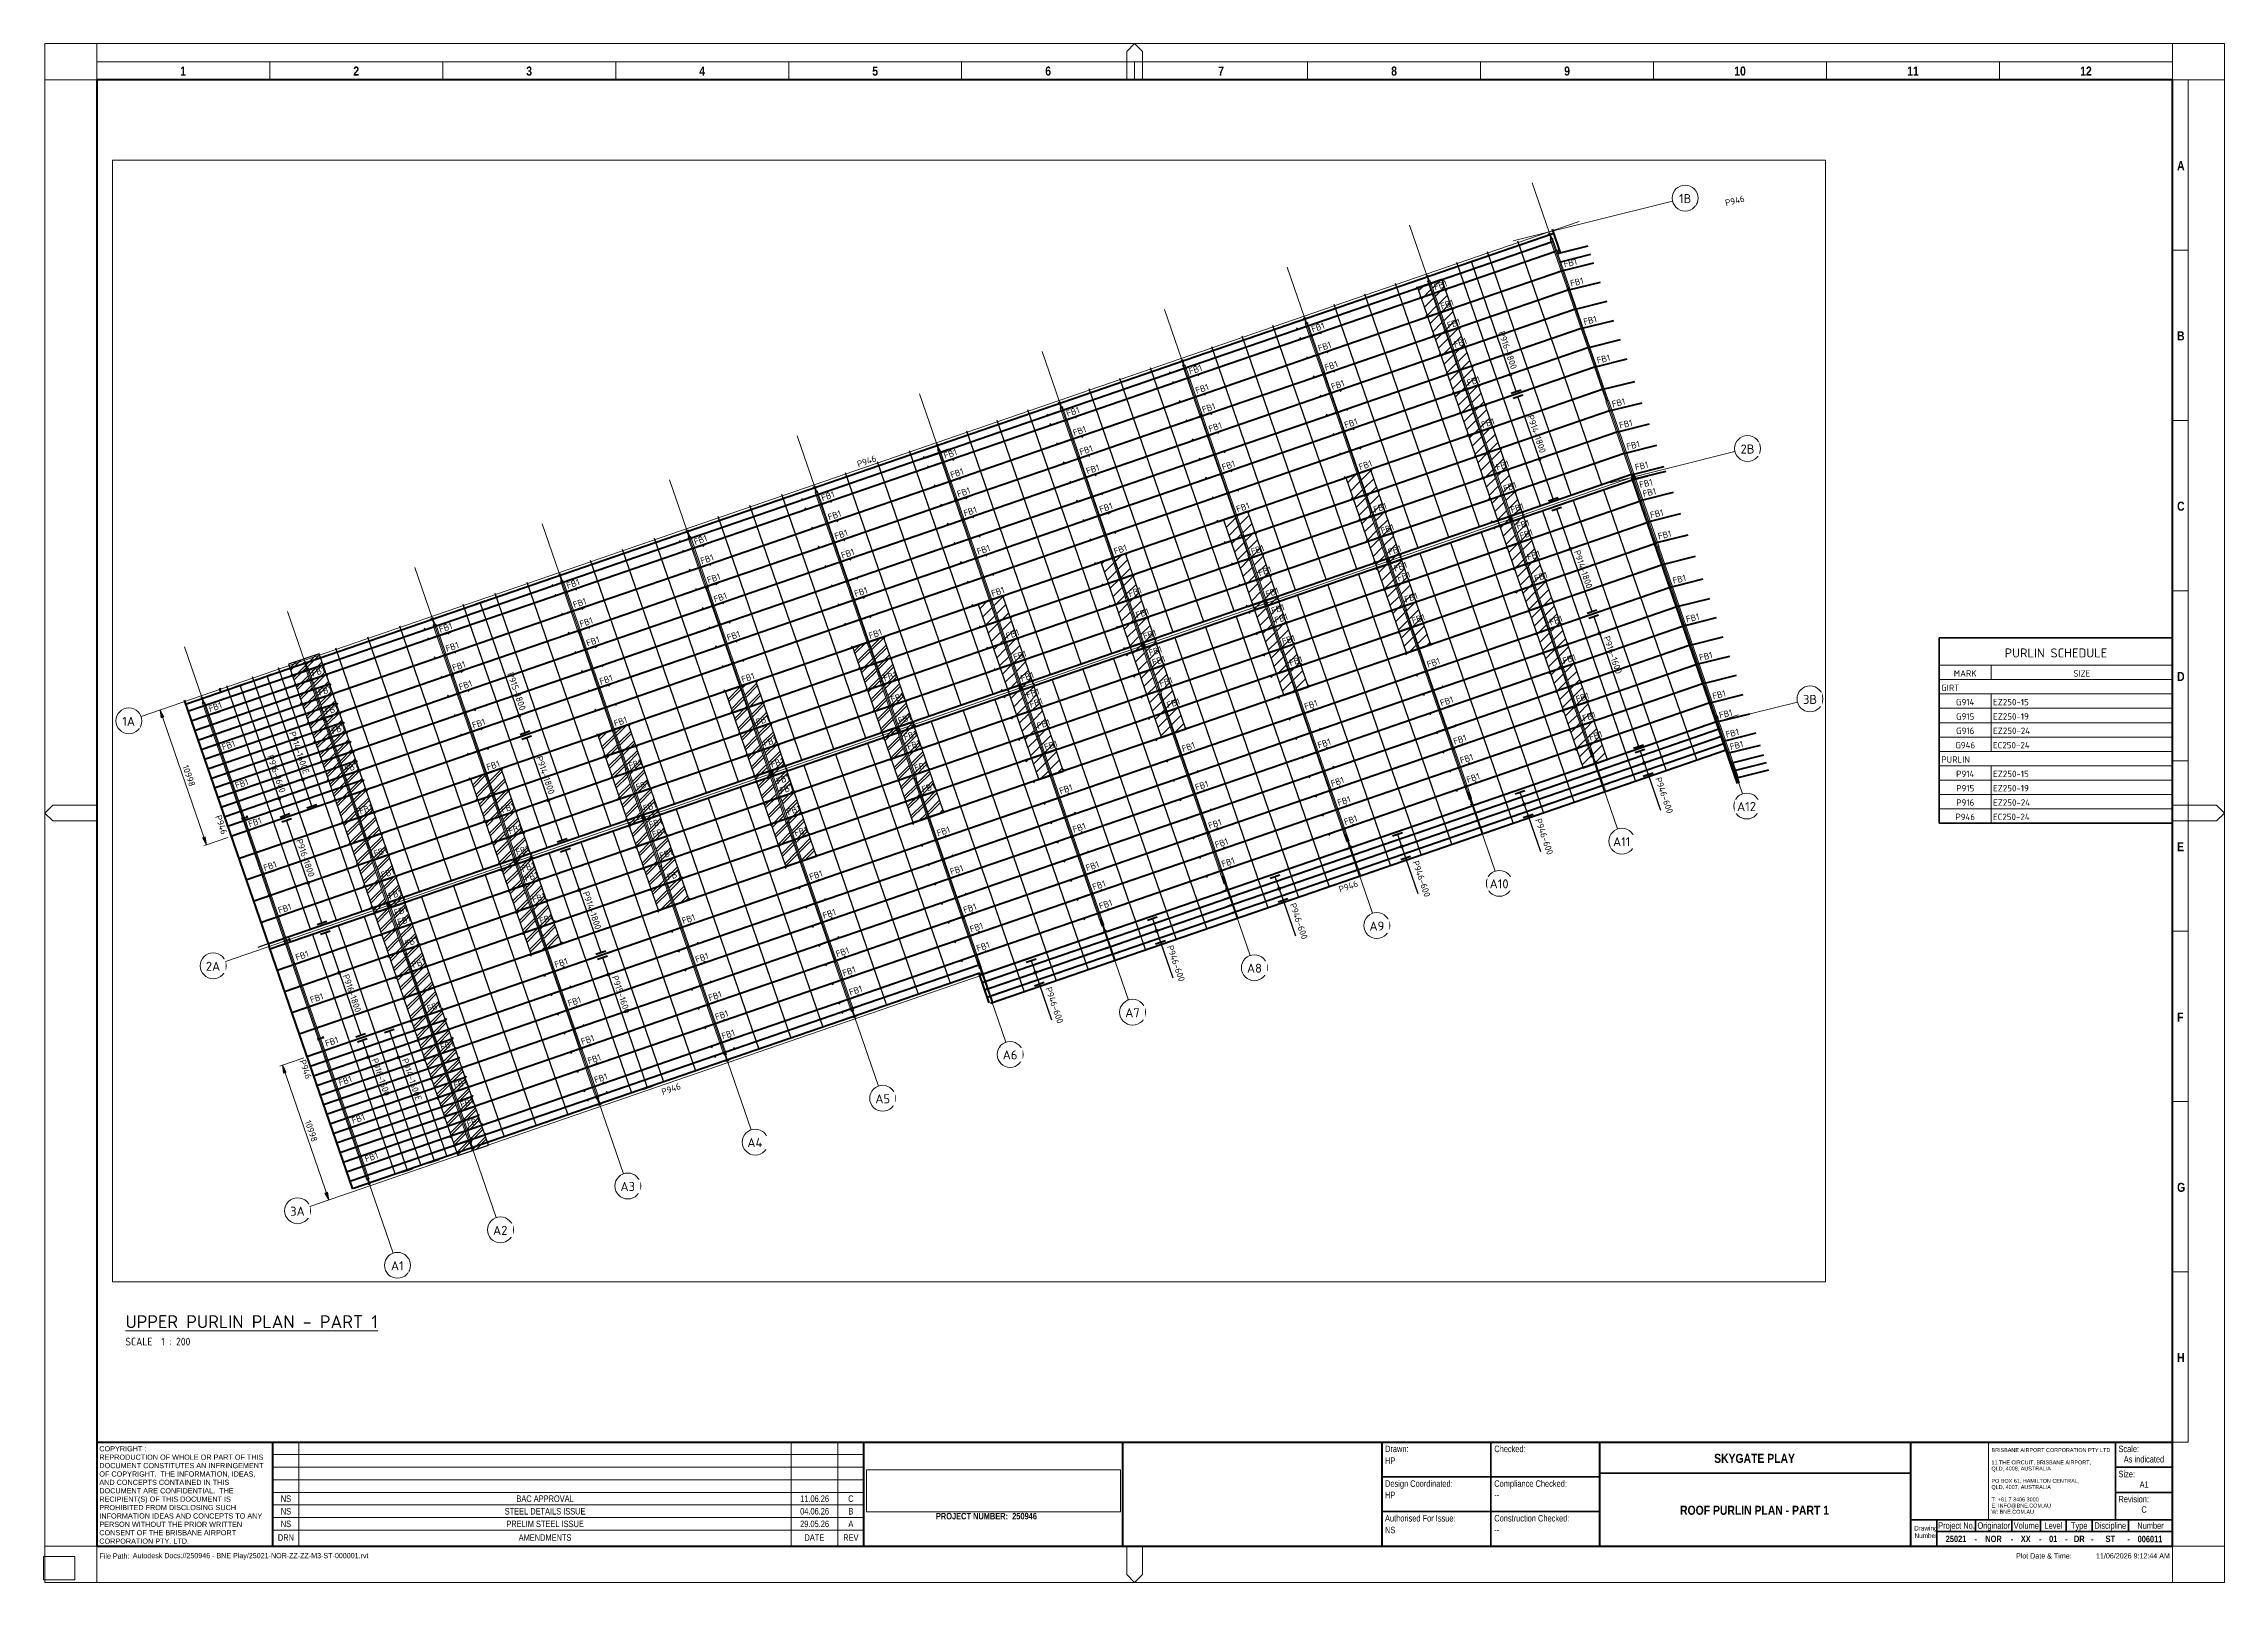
# Paper-space layout 'Layout1' of a CAD drawing. Header units: millimetres. Extents: x 0 to 841, y -1 to 593.
# The model-space entities are those that its viewports show. They can reach past a viewport. Long polylines and large blocks are cut down to what shows.
import ezdxf

# ---------------------------------------------------------------- set-up
doc = ezdxf.new("R2010")
doc.units = ezdxf.units.MM
for name, pattern in [('Dash', [7, 5, -2]), ('Hidden', [4, 3, -1]), ('Hidden Half', [3, 2, -1])]:
    doc.linetypes.add(name, pattern=pattern)
for name, color, linetype, lineweight in [('A-010-D_DIM', 211, 'Continuous', 13), ('A-010-D_DIM-200', 211, 'Continuous', 13), ('A-010-M_LINE', 90, 'Continuous', 13), ('A-010-M_LINE-T', 151, 'Continuous', 13), ('S-280-A_STRUCT_FRAME', 2, 'Continuous', 18), ('S-280-M_COLUMN', 52, 'Continuous', 13), ('S-280-M_STRUCT_FRAME', 12, 'Continuous', 13), ('S-280-MH_COLUMN', 52, 'Hidden Half', 13), ('Z-000-P_SCHED', 231, 'Continuous', 13), ('Z-000-T_TEXT', 131, 'Continuous', 25), ('Z-020-M_TITLE_BLOCK', 6, 'Continuous', 18), ('Z-020-M_TITLE_BLOCK_M', 33, 'Continuous', 35), ('Z-020-M_TITLE_BLOCK_T', 151, 'Continuous', 18), ('Z-020-M_TITLE_BLOCK_W', 214, 'Continuous', 70), ('Z-030-M_GRID', 191, 'Continuous', 13), ('Z-033_T_GRIDREF', 31, 'Continuous', 13), ('Z-060-M_DETAIL', 92, 'Continuous', 25)]:
    doc.layers.add(name, color=color, linetype=linetype, lineweight=lineweight)
doc.layers.add('Z-010_P_VIEWPORT', color=71, linetype='Continuous')
doc.styles.add('Arial', font='arial.ttf', dxfattribs={"height": 2})
doc.styles.add('Arial Narrow', font='ARIALN.TTF', dxfattribs={"height": 2.5})
doc.styles.add('Arial Narrow_1', font='ARIALN.TTF', dxfattribs={"height": 1.8})
doc.styles.add('Arial Narrow_2', font='ARIALN.TTF', dxfattribs={"height": 2})
doc.styles.add('Arial Narrow_B', font='ARIALNB.TTF', dxfattribs={"height": 3.5})
doc.styles.add('Arial Narrow_B_1', font='ARIALNB.TTF', dxfattribs={"height": 2.5})
doc.styles.add('Arial_1', font='arial.ttf', dxfattribs={"height": 1.5})
doc.styles.add('ISOCPEUR_1', font='isocpeur.ttf', dxfattribs={"height": 700})
doc.styles.add('ISOCPEUR_2', font='isocpeur.ttf', dxfattribs={"height": 500})
doc.styles.add('ISOCPEUR_3', font='isocpeur.ttf', dxfattribs={"height": 2.5})
doc.styles.add('ISOCPEUR_4', font='isocpeur.ttf', dxfattribs={"width": 0.9, "height": 3})
doc.styles.add('ISOCPEUR_5', font='isocpeur.ttf', dxfattribs={"height": 5})
doc.styles.add('ISOCPEUR_B_2', font='', dxfattribs={"height": 3.5})
doc.styles.add('ISOCPEUR_B_3', font='', dxfattribs={"height": 2.5})
doc.styles.get('ISOCPEUR_B_2').set_extended_font_data('ISOCPEUR', bold=True)
doc.styles.get('ISOCPEUR_B_3').set_extended_font_data('ISOCPEUR', bold=True)
doc.dimstyles.new('2_5___Arrow___Transparent', dxfattribs={"dimscale": 304.8, "dimtxt": 497.990588, "dimasz": 1.968504, "dimexe": 0.656168, "dimexo": 1.049869, "dimgap": 0.164042, "dimtad": 1, "dimdec": 0, "dimzin": 0, "dimdsep": 46, "dimtxsty": 'ISOCPEUR_2', "dimsah": 1, "dimcen": 0.09, "dimadec": 0, "dimazin": 0, "dimtfac": 1, "dimtdec": 4, "dimtix": 1, "dimtmove": 0, "dimatfit": 3, "dimfxl": 1, "dimtvp": 1, "dimtolj": 1, "dimtzin": 0, "dimlwd": 18, "dimlwe": 18, "dimarcsym": 2})
picture_1 = doc.add_image_def('image1.jpg', size_in_pixel=(1878, 311))
picture_2 = doc.add_image_def('image2.png', size_in_pixel=(3200, 3200))
pattern_1 = [(45, (2487803, 0), (-502.89434, 502.89434), []), (45, (2487803, 762), (-502.89434, 502.89434), [])]
pattern_2 = [(45, (2487803, 0), (-424.26407, 424.26407), [])]

psp = doc.layouts.get("Layout1")

# ---------------------------------------------------------------- texts
at = {"layer": 'Z-000-P_SCHED'}
for s, insert, char_height, width, attachment_point, line_spacing_factor, style in [('PURLIN SCHEDULE', (776.5, 359.53), 3.5, 45.8037, 2, 1.149209, 'ISOCPEUR_B_2'), ('GIRT', (732.25, 345.58), 2.5, 8.0669, 1, 1.149209, 'ISOCPEUR_3'), ('MARK', (741.5, 351.12), 2.5, 10.2779, 2, 1.149209, 'ISOCPEUR_B_3'), ('SIZE', (786.5, 351.12), 2.5, 7.8877, 2, 1.149209, 'ISOCPEUR_B_3'), ('G914', (741.5, 340.05), 2.5, 8.3657, 2, 1.149209, 'ISOCPEUR_3'), ('EZ250-15', (752.25, 340.05), 2.5, 16.4326, 1, 1.149209, 'ISOCPEUR_3'), ('G915', (741.5, 334.51), 2.5, 8.0669, 2, 1.149209, 'ISOCPEUR_3'), ('G916', (741.5, 328.97), 2.5, 8.0669, 2, 1.149209, 'ISOCPEUR_3'), ('EZ250-19', (752.25, 334.51), 2.5, 16.4326, 1, 1.149209, 'ISOCPEUR_3'), ('EZ250-24', (752.25, 328.97), 2.5, 17.3289, 1, 1.149209, 'ISOCPEUR_3'), ('G946', (741.5, 323.43), 2.5, 8.9632, 2, 1.149209, 'ISOCPEUR_3'), ('EC250-24', (752.25, 323.43), 2.5, 17.0302, 1, 1.149209, 'ISOCPEUR_3'), ('PURLIN', (732.25, 317.89), 2.5, 12.5485, 1, 1.149209, 'ISOCPEUR_3'), ('P914', (741.5, 312.35), 2.5, 8.3657, 2, 1.149209, 'ISOCPEUR_3'), ('EZ250-15', (752.25, 312.35), 2.5, 16.4326, 1, 1.149209, 'ISOCPEUR_3'), ('P915', (741.5, 306.82), 2.5, 8.0669, 2, 1.149209, 'ISOCPEUR_3'), ('EZ250-19', (752.25, 306.82), 2.5, 16.4326, 1, 1.149209, 'ISOCPEUR_3'), ('P946', (741.5, 295.74), 2.5, 8.9632, 2, 1.149209, 'ISOCPEUR_3'), ('P916', (741.5, 301.28), 2.5, 8.0669, 2, 1.149209, 'ISOCPEUR_3'), ('EZ250-24', (752.25, 301.28), 2.5, 17.3289, 1, 1.149209, 'ISOCPEUR_3'), ('EC250-24', (752.25, 295.74), 2.5, 17.0302, 1, 1.149209, 'ISOCPEUR_3'), ('NS', (93.5, 32.56), 2.5, 4.7896, 2, 0.974696, 'Arial Narrow'), ('NS', (93.5, 27.71), 2.5, 4.7896, 2, 0.974696, 'Arial Narrow'), ('STEEL DETAILS ISSUE', (193.5, 27.71), 2.5, 37.5493, 2, 0.974696, 'Arial Narrow'), ('BAC APPROVAL', (193.5, 32.56), 2.5, 26.6191, 2, 0.974696, 'Arial Narrow'), ('04.06.26', (297.5, 27.71), 2.5, 13.3249, 2, 0.974696, 'Arial Narrow'), ('11.06.26', (297.5, 32.56), 2.5, 13.3249, 2, 0.974696, 'Arial Narrow'), ('C', (311.5, 32.56), 2.5, 2.4869, 2, 0.974696, 'Arial Narrow'), ('B', (311.5, 27.71), 2.5, 2.3027, 2, 0.974696, 'Arial Narrow'), ('NS', (93.5, 22.85), 2.5, 4.7896, 2, 0.974696, 'Arial Narrow'), ('PRELIM STEEL ISSUE', (193.5, 22.85), 2.5, 36.0141, 2, 0.974696, 'Arial Narrow'), ('29.05.26', (297.5, 22.85), 2.5, 13.3249, 2, 0.974696, 'Arial Narrow'), ('A', (311.5, 22.85), 2.5, 2.3027, 2, 0.974696, 'Arial Narrow')]:
    psp.add_mtext(s, dxfattribs=dict(at, insert=insert, char_height=char_height, width=width, attachment_point=attachment_point, line_spacing_factor=line_spacing_factor, style=style))
at = {"layer": 'Z-000-T_TEXT', "lineweight": 13, "attachment_point": 1}
for s, insert, char_height, width, style in [('\\LUPPER PURLIN PLAN - PART 1', (31.6, 102.14), 5, 113.3586, 'ISOCPEUR_5'), ('SCALE  1 : 200', (31.6, 93.45), 3, 29.2215, 'ISOCPEUR_4')]:
    psp.add_mtext(s, dxfattribs=dict(at, insert=insert, char_height=char_height, width=width, style=style))
at = {"layer": 'Z-020-M_TITLE_BLOCK', "lineweight": 13, "attachment_point": 1}
for s, insert, char_height, width, style in [('HP', (517.62, 47.24), 2.5, 4.8101, 'Arial Narrow'), ('SKYGATE PLAY', (644.61, 48.63), 3.5, 38.3207, 'Arial Narrow_B'), ('As indicated', (802.67, 47.8), 2.5, 19, 'Arial Narrow'), ('HP', (517.62, 34), 2.5, 4.8101, 'Arial Narrow'), ('PROJECT NUMBER:  250946', (344.32, 25.83), 2.5, 47.1392, 'Arial Narrow_B_1'), ('--', (559.78, 34), 2.5, 2.2447, 'Arial Narrow'), ('ROOF PURLIN PLAN - PART 1', (631.46, 28.6), 3.5, 70.4683, 'Arial Narrow_B'), ('C', (809.48, 28.39), 2.5, 2.4852, 'Arial Narrow'), ('NS', (517.62, 20.48), 2.5, 4.8101, 'Arial Narrow'), ('--', (559.78, 20.48), 2.5, 2.2447, 'Arial Narrow'), ('25021', (733.97, 17.06), 2.5, 9.6202, 'Arial Narrow_B_1'), ('NOR', (749.24, 17.06), 2.5, 7.6962, 'Arial Narrow_B_1'), ('XX', (762.93, 17.06), 2.5, 4.6498, 'Arial Narrow_B_1'), ('01', (773.86, 17.06), 2.5, 3.8481, 'Arial Narrow_B_1'), ('DR', (783.44, 17.06), 2.5, 4.9705, 'Arial Narrow_B_1'), ('ST', (795.65, 17.06), 2.5, 4.4894, 'Arial Narrow_B_1'), ('006011', (808.01, 16.99), 2.5, 11.5443, 'Arial Narrow_B_1')]:
    psp.add_mtext(s, dxfattribs=dict(at, insert=insert, char_height=char_height, width=width, style=style))
at = {"layer": 'Z-020-M_TITLE_BLOCK', "lineweight": 13, "char_height": 2, "line_spacing_factor": 0.974696, "style": 'Arial Narrow_2'}
for s, insert, width, attachment_point in [('Autodesk Docs://250946 - BNE Play/25021-NOR-ZZ-ZZ-M3-ST-000001.rvt', (34.39, 10.34), 91.1453, 1), ('11/06/2026 9:12:44 AM', (820.48, 10.26), 28.5151, 3)]:
    psp.add_mtext(s, dxfattribs=dict(at, insert=insert, width=width, attachment_point=attachment_point))

msp = doc.modelspace()

# ---------------------------------------------------------------- texts
at = {"layer": 'S-280-A_STRUCT_FRAME', "lineweight": 13, "char_height": 500, "attachment_point": 1, "style": 'ISOCPEUR_2'}
for s, insert, width, rotation in [('P946', (147266, 4034000.8), 1827.847, 14.007), ('P916-1800', (130283.8, 4023934.1), 3687.762, 289.0008), ('P914-1800', (132510.4, 4017467.6), 3735.864, 289.0008), ('P946', (80264.8, 4013820.4), 1827.847, 19.0008), ('P914-1800', (136106.7, 4007023.5), 3735.864, 289), ('P916-1600', (138390.4, 4000391.3), 3687.762, 289), ('P915-1800', (53791.5, 3997595.1), 3687.762, 289.0008), ('P914-1600E', (36962.3, 3993025.7), 4168.775, 289.0008), ('P916-1600', (35259.4, 3991213.8), 3687.762, 289.0008), ('P914-1800', (56018.1, 3991128.6), 3735.864, 289.0008), ('P946-600', (142376.4, 3989493.2), 3559.492, 289), ('P946', (31249.8, 3986568.5), 1827.847, 289.0004), ('P946-600', (133125.9, 3986308), 3559.492, 289), ('P916-1800', (37492.5, 3984728.5), 3687.762, 289.0008), ('P946-600', (123650.9, 3983045.5), 3559.492, 289), ('P946', (117441.5, 3980990.5), 1827.847, 19.0004), ('P914-1800', (59614.5, 3980684.5), 3735.864, 289), ('P946-600', (114175.9, 3979783), 3559.492, 289), ('P946-600', (104700.8, 3976520.5), 3559.492, 289), ('P916-1800', (41088.9, 3974284.3), 3687.762, 289), ('P915-1600', (61854.1, 3974180.2), 3687.762, 289), ('P946-600', (95320.8, 3973290.7), 3559.492, 289), ('P916-1600', (43322, 3967799), 3687.762, 289), ('P914-1600E', (45649.8, 3967795.9), 4168.775, 289), ('P946', (37750.9, 3967688.2), 1827.847, 289.0004), ('P946', (65174.9, 3965357), 1827.847, 19)]:
    msp.add_mtext(s, dxfattribs=dict(at, insert=insert, width=width, rotation=rotation))

# ---------------------------------------------------------------- blocks, each defined once
blk = doc.blocks.new('BAC_TB-A1 Landscape - Type 1-3834548-ROOF PURLIN PLAN - PART 1')
at = {"layer": 'Z-020-M_TITLE_BLOCK'}
for p, q in [((841.5, 593), (0.5, 593)), ((0.5, 593), (0.5, -1)), ((841.5, -1), (841.5, 593)), ((0.5, -1), (841.5, -1))]:
    blk.add_line(p, q, dxfattribs=at)
at = {"layer": 'Z-020-M_TITLE_BLOCK_M'}
for p, q in [((558.5, 13), (558.5, 53.17)), ((799.5, 23.17), (799.5, 53.17)), ((799.5, 43.47), (821.5, 43.47)), ((516.5, 39.78), (600.5, 39.78)), ((600.5, 41.17), (720.5, 41.17)), ((799.5, 33.76), (821.5, 33.76)), ((516.5, 26.39), (600.5, 26.39)), ((720.5, 23.17), (821.5, 23.17)), ((730.5, 23.17), (730.5, 13)), ((730.5, 18.67), (821.5, 18.67)), ((745.5, 18.67), (745.5, 23.17)), ((759.5, 18.67), (759.5, 23.17)), ((770.5, 18.67), (770.5, 23.17)), ((780.5, 18.67), (780.5, 23.17)), ((790.5, 18.67), (790.5, 23.17)), ((804.5, 18.67), (804.5, 23.17))]:
    blk.add_line(p, q, dxfattribs=at)
at = {"layer": 'Z-020-M_TITLE_BLOCK_T'}
for p, q in [((20.5, 593), (20.5, 579)), ((421, 593), (418, 590)), ((418, 590), (418, 579)), ((424, 590), (421, 593)), ((424, 579), (424, 590)), ((821.5, 593), (821.5, 579)), ((20.5, 586), (821.5, 586)), ((87.25, 579), (87.25, 586)), ((154, 579), (154, 586)), ((220.75, 579), (220.75, 586)), ((287.5, 579), (287.5, 586)), ((354.25, 579), (354.25, 586)), ((421, 579), (421, 586)), ((487.75, 579), (487.75, 586)), ((554.5, 579), (554.5, 586)), ((621.25, 579), (621.25, 586)), ((688, 579), (688, 586)), ((754.75, 579), (754.75, 586)), ((20.5, 579), (0.5, 579)), ((821.5, 579), (841.5, 579)), ((827.5, 53.17), (827.5, 579)), ((821.5, 513.27), (827.5, 513.27)), ((821.5, 447.54), (827.5, 447.54)), ((821.5, 381.81), (827.5, 381.81)), ((821.5, 316.08), (827.5, 316.08)), ((0.5, 296), (3.5, 299)), ((3.5, 293), (0.5, 296)), ((3.5, 299), (20.5, 299)), ((838.5, 299), (821.5, 299)), ((841.5, 296), (838.5, 299)), ((838.5, 293), (841.5, 296)), ((20.5, 293), (3.5, 293)), ((821.5, 293), (838.5, 293)), ((821.5, 250.36), (827.5, 250.36)), ((821.5, 184.63), (827.5, 184.63)), ((821.5, 118.9), (827.5, 118.9)), ((98.5, 13), (98.5, 53.17)), ((288.5, 13), (288.5, 53.17)), ((306.5, 13), (306.5, 53.17)), ((750.5, 51.67), (750.5, 25.56)), ((821.5, 53.17), (827.5, 53.17)), ((20.5, 13), (0.5, 13)), ((20.5, -1), (20.5, 13)), ((418, 2), (418, 13)), ((424, 13), (424, 2)), ((821.5, 13), (841.5, 13)), ((821.5, -1), (821.5, 13)), ((421, -1), (418, 2)), ((424, 2), (421, -1))]:
    blk.add_line(p, q, dxfattribs=at)
at = {"layer": 'Z-020-M_TITLE_BLOCK_W'}
for p, q in [((20.5, 579), (20.5, 13)), ((821.5, 579), (20.5, 579)), ((821.5, 13), (821.5, 579)), ((20.5, 53.17), (821.5, 53.17)), ((88.5, 13), (88.5, 53.17)), ((316.5, 13), (316.5, 53.17)), ((416.5, 13), (416.5, 53.17)), ((516.5, 13), (516.5, 53.17)), ((600.5, 13), (600.5, 53.17)), ((720.5, 13), (720.5, 53.17)), ((20.5, 13), (821.5, 13))]:
    blk.add_line(p, q, dxfattribs=at)
at = {"layer": 'Z-020-M_TITLE_BLOCK', "lineweight": 13, "attachment_point": 1}
for s, insert, char_height, width, style in [('\\fArial Narrow|b1|i0|c0|p34|;1', (52.74, 584.15), 3.5, 2.7257, 'Arial Narrow_B'), ('\\fArial Narrow|b1|i0|c0|p34|;2', (119.5, 584.15), 3.5, 2.7257, 'Arial Narrow_B'), ('\\fArial Narrow|b1|i0|c0|p34|;3', (186.24, 584.15), 3.5, 2.7257, 'Arial Narrow_B'), ('\\fArial Narrow|b1|i0|c0|p34|;4', (253, 584.15), 3.5, 2.7257, 'Arial Narrow_B'), ('\\fArial Narrow|b1|i0|c0|p34|;5', (319.74, 584.15), 3.5, 2.7257, 'Arial Narrow_B'), ('\\fArial Narrow|b1|i0|c0|p34|;6', (386.5, 584.15), 3.5, 2.7257, 'Arial Narrow_B'), ('\\fArial Narrow|b1|i0|c0|p34|;7', (453.24, 584.15), 3.5, 2.7257, 'Arial Narrow_B'), ('\\fArial Narrow|b1|i0|c0|p34|;8', (520, 584.15), 3.5, 2.7257, 'Arial Narrow_B'), ('\\fArial Narrow|b1|i0|c0|p34|;9', (586.74, 584.15), 3.5, 2.7257, 'Arial Narrow_B'), ('10', (652.37, 584.15), 3.5, 5.4515, 'Arial Narrow_B'), ('11', (719.12, 584.15), 3.5, 5.4515, 'Arial Narrow_B'), ('12', (785.87, 584.15), 3.5, 5.4515, 'Arial Narrow_B'), ('\\fArial Narrow|b1|i0|c0|p34|;A', (823.25, 547.64), 3.5, 3.0464, 'Arial Narrow_B'), ('\\fArial Narrow|b1|i0|c0|p34|;B', (823.25, 481.91), 3.5, 3.0464, 'Arial Narrow_B'), ('\\fArial Narrow|b1|i0|c0|p34|;C', (823.25, 416.18), 3.5, 3.0464, 'Arial Narrow_B'), ('\\fArial Narrow|b1|i0|c0|p34|;D', (823.25, 350.45), 3.5, 3.0464, 'Arial Narrow_B'), ('\\fArial Narrow|b1|i0|c0|p34|;E', (823.25, 284.72), 3.5, 3.0464, 'Arial Narrow_B'), ('\\fArial Narrow|b1|i0|c0|p34|;F', (823.25, 218.99), 3.5, 3.0464, 'Arial Narrow_B'), ('\\fArial Narrow|b1|i0|c0|p34|;G', (823.25, 153.26), 3.5, 3.0464, 'Arial Narrow_B'), ('\\fArial Narrow|b1|i0|c0|p34|;H', (823.25, 87.54), 3.5, 3.0464, 'Arial Narrow_B'), ('COPYRIGHT :', (21.5, 51.59), 2, 22.2869, 'Arial'), ('Drawn:', (517.62, 51.79), 2.5, 10.903, 'Arial Narrow'), ('Checked:', (559.78, 51.79), 2.5, 14.6709, 'Arial Narrow'), ('BRISBANE AIRPORT CORPORATION PTY LTD', (751.62, 50.84), 1.5, 55.7173, 'Arial_1'), ('Scale:', (800.63, 51.79), 2.5, 9.7004, 'Arial Narrow'), ('REPRODUCTION OF WHOLE OR PART OF THIS ', (21.5, 48.34), 2, 79.0464, 'Arial'), ('DOCUMENT CONSTITUTES AN INFRINGEMENT ', (21.5, 45.1), 2, 78.886, 'Arial'), ('QLD, 4008, AUSTRALIA', (751.62, 43.7), 1.5, 28.0591, 'Arial_1'), ('11 THE CIRCUIT, BRISBANE AIRPORT,', (751.62, 46.08), 1.5, 46.7384, 'Arial_1'), ('Size:', (800.63, 42.09), 2.5, 7.7764, 'Arial Narrow'), ('AND CONCEPTS CONTAINED IN THIS ', (21.5, 38.62), 2, 62.8523, 'Arial'), ('OF COPYRIGHT.  THE INFORMATION, IDEAS, ', (21.5, 41.86), 2, 75.038, 'Arial'), ('DOCUMENT ARE CONFIDENTIAL.  THE ', (21.5, 35.38), 2, 64.8565, 'Arial'), ('Design Coordinated:', (517.62, 38.4), 2.5, 31.5865, 'Arial Narrow'), ('Compliance Checked:', (559.78, 38.4), 2.5, 33.9915, 'Arial Narrow'), ('QLD, 4007, AUSTRALIA', (751.62, 36.55), 1.5, 28.0591, 'Arial_1'), ('PO BOX 61, HAMILTON CENTRAL,', (751.62, 38.94), 1.5, 41.3671, 'Arial_1'), ('A1', (808.8, 38.01), 2.5, 4.2489, 'Arial Narrow'), ('RECIPIENT(S) OF THIS DOCUMENT IS ', (21.5, 32.14), 2, 63.4937, 'Arial'), ('PROHIBITED FROM DISCLOSING SUCH ', (21.5, 28.9), 2, 65.9789, 'Arial'), ('INFORMATION IDEAS AND CONCEPTS TO ANY ', (21.5, 25.66), 2, 78.405, 'Arial'), ('W: BNE.COM.AU', (751.62, 27.03), 1.5, 20.2025, 'Arial_1'), ('T: +61 7 3406 3000', (751.62, 31.79), 1.5, 22.5274, 'Arial_1'), ('E: INFO@BNE.COM.AU', (751.62, 29.41), 1.5, 28.0591, 'Arial_1'), ('Revision:', (800.63, 32.39), 2.5, 14.3502, 'Arial Narrow'), ('CONSENT OF THE BRISBANE AIRPORT ', (21.5, 19.17), 2, 66.1392, 'Arial'), ('PERSON WITHOUT THE PRIOR WRITTEN ', (21.5, 22.42), 2, 69.1055, 'Arial'), ('DRN', (90.4, 17.56), 2.5, 7.4557, 'Arial Narrow'), ('AMENDMENTS', (183.31, 17.56), 2.5, 24.692, 'Arial Narrow'), ('DATE', (293.6, 17.56), 2.5, 9.2996, 'Arial Narrow'), ('REV', (308.55, 17.56), 2.5, 7.135, 'Arial Narrow'), ('Authorised For Issue:', (517.62, 25.01), 2.5, 33.0295, 'Arial Narrow'), ('Construction Checked:', (559.78, 25.01), 2.5, 35.1139, 'Arial Narrow'), ('Drawing ', (721.79, 20.8), 1.8, 8.9789, 'Arial Narrow_1'), ('Number', (721.92, 17.96), 1.8, 8.6582, 'Arial Narrow_1'), ('Project No.', (731.05, 22.18), 2.5, 17.1561, 'Arial Narrow'), ('Originator', (746.22, 22.18), 2.5, 15.2321, 'Arial Narrow'), ('Volume', (760.21, 22.18), 2.5, 11.7848, 'Arial Narrow'), ('Level', (772.09, 22.18), 2.5, 8.3376, 'Arial Narrow'), ('Type', (782.29, 22.18), 2.5, 7.7764, 'Arial Narrow'), ('Discipline', (791.33, 22.18), 2.5, 14.9916, 'Arial Narrow'), ('Number', (807.9, 22.18), 2.5, 12.2658, 'Arial Narrow'), ('CORPORATION PTY. LTD.', (21.5, 15.93), 2, 42.5696, 'Arial'), ('File Path:', (21.55, 10.19), 2, 12.1857, 'Arial Narrow_2'), ('\\fArial Narrow|b1|i0|c0|p34|;-', (745.01, 16.99), 2.5, 0.4008, 'Arial Narrow_B_1'), ('\\fArial Narrow|b1|i0|c0|p34|;-', (759.09, 16.99), 2.5, 0.4008, 'Arial Narrow_B_1'), ('Plot Date & Time:', (761.09, 10.23), 2, 22.4473, 'Arial Narrow_2'), ('\\fArial Narrow|b1|i0|c0|p34|;-', (770, 16.99), 2.5, 0.4008, 'Arial Narrow_B_1'), ('\\fArial Narrow|b1|i0|c0|p34|;-', (780.02, 16.99), 2.5, 0.4008, 'Arial Narrow_B_1'), ('\\fArial Narrow|b1|i0|c0|p34|;-', (790.04, 16.99), 2.5, 0.4008, 'Arial Narrow_B_1'), ('\\fArial Narrow|b1|i0|c0|p34|;-', (804.05, 16.99), 2.5, 0.4008, 'Arial Narrow_B_1')]:
    blk.add_mtext(s, dxfattribs=dict(at, insert=insert, char_height=char_height, width=width, style=style))
at = {"layer": 'Z-020-M_TITLE_BLOCK'}
image = blk.add_image(picture_2, insert=(720.5, 23.17), size_in_units=(30, 30), dxfattribs=at)
image.dxf.flags = 7
image = blk.add_image(picture_1, insert=(317.57, 26.18), size_in_units=(97.99, 16.23), dxfattribs=at)
image.dxf.flags = 7
blk = doc.blocks.new('NRP_Framing-Steel-Purlin C - P946 - EC250-24-4110020-S6_011 - UPPER PURLIN PLAN - PART 1')
at = {"layer": 'S-280-M_STRUCT_FRAME', "color": 1, "lineweight": 50}
blk.add_line((-2398089.2, 3974286.3), (-2446340.9, 3957671.9), dxfattribs=at)
blk.add_line((-2398089.2, 3974286.3), (-2446340.9, 3957671.9), dxfattribs=at)
blk = doc.blocks.new('NRP_Framing-Steel-Purlin C - P946 - EC250-24-4110021-S6_011 - UPPER PURLIN PLAN - PART 1')
at = {"layer": 'S-280-M_STRUCT_FRAME', "color": 1, "lineweight": 50}
blk.add_line((-2446394.3, 3957623.4), (-2452847.6, 3976364.7), dxfattribs=at)
blk.add_line((-2446394.3, 3957623.4), (-2452847.6, 3976364.7), dxfattribs=at)
blk = doc.blocks.new('NRP_Framing-Steel-Purlin C - P946 - EC250-24-4111189-S6_011 - UPPER PURLIN PLAN - PART 1')
at = {"layer": 'S-280-M_STRUCT_FRAME', "color": 1, "lineweight": 50}
blk.add_line((-2459396.6, 3995384), (-2452848.1, 3976366.2), dxfattribs=at)
blk.add_line((-2459396.6, 3995384), (-2452848.1, 3976366.2), dxfattribs=at)
blk = doc.blocks.new('NRP_Framing-Steel-Purlin C - P946 - EC250-24-4110022-S6_011 - UPPER PURLIN PLAN - PART 1')
at = {"layer": 'S-280-M_STRUCT_FRAME', "color": 1, "lineweight": 50}
blk.add_line((-2397271.6, 3972013.8), (-2398079.5, 3974360.1), dxfattribs=at)
blk.add_line((-2397271.6, 3972013.8), (-2398079.5, 3974360.1), dxfattribs=at)
blk = doc.blocks.new('NRP_Framing-Steel-Purlin C - P946 - EC250-24-4111187-S6_011 - UPPER PURLIN PLAN - PART 1')
at = {"layer": 'S-280-M_STRUCT_FRAME', "color": 1, "lineweight": 50}
blk.add_line((-2353828.2, 4031735.5), (-2353205.8, 4029927.9), dxfattribs=at)
blk.add_line((-2353828.2, 4031735.5), (-2353205.8, 4029927.9), dxfattribs=at)
blk = doc.blocks.new('NRP_Framing-Steel-Purlin C - P946 - EC250-24-4049812-S6_011 - UPPER PURLIN PLAN - PART 1')
at = {"layer": 'S-280-M_STRUCT_FRAME', "color": 1, "lineweight": 50}
blk.add_line((-2339536.5, 3988942.8), (-2347677.2, 4012584.6), dxfattribs=at)
blk.add_line((-2339536.5, 3988942.8), (-2347677.2, 4012584.6), dxfattribs=at)
blk = doc.blocks.new('NRP_Framing-Steel-Purlin C - P946 - EC250-24-4033922-S6_011 - UPPER PURLIN PLAN - PART 1')
at = {"layer": 'S-280-M_STRUCT_FRAME', "color": 1, "lineweight": 50}
blk.add_line((-2353204.8, 4029926.4), (-2351062.5, 4030460.8), dxfattribs=at)
blk.add_line((-2353204.8, 4029926.4), (-2351062.5, 4030460.8), dxfattribs=at)
blk = doc.blocks.new('NRP_Framing-Steel-Purlin Z - P916 - EZ250-24-4037895-S6_011 - UPPER PURLIN PLAN - PART 1')
at = {"layer": 'S-280-M_STRUCT_FRAME', "color": 1, "lineweight": 50}
for p, q in [((-2439456, 3971571.7), (-2439518.1, 3971444.9)), ((-2439518.1, 3971444.9), (-2449869.7, 3967880.6))]:
    blk.add_line(p, q, dxfattribs=at)
blk = doc.blocks.new('NRP_Framing-Steel-Purlin Z - P916 - EZ250-24-4037896-S6_011 - UPPER PURLIN PLAN - PART 1')
at = {"layer": 'S-280-M_STRUCT_FRAME', "color": 1, "lineweight": 50}
for p, q in [((-2445374, 3988451.1), (-2455725.5, 3984886.6)), ((-2445247, 3988389.4), (-2445374, 3988451.1))]:
    blk.add_line(p, q, dxfattribs=at)
blk = doc.blocks.new('NRP_Framing-Steel-Purlin Z - P915 - EZ250-19-4037905-S6_011 - UPPER PURLIN PLAN - PART 1')
at = {"layer": 'S-280-M_STRUCT_FRAME', "color": 3, "lineweight": 50}
for p, q in [((-2430095.1, 3974795), (-2430157.2, 3974668.2)), ((-2430157.2, 3974668.2), (-2441881.6, 3970631.2)), ((-2441881.6, 3970631.2), (-2441943.8, 3970504.4))]:
    blk.add_line(p, q, dxfattribs=at)
blk = doc.blocks.new('NRP_Framing-Steel-Purlin Z - P916 - EZ250-24-4037906-S6_011 - UPPER PURLIN PLAN - PART 1')
at = {"layer": 'S-280-M_STRUCT_FRAME', "color": 1, "lineweight": 50}
for p, q in [((-2436013, 3991674.4), (-2447737.4, 3987637.2)), ((-2435886.1, 3991612.7), (-2436013, 3991674.4)), ((-2447737.4, 3987637.2), (-2447864.4, 3987698.8))]:
    blk.add_line(p, q, dxfattribs=at)
blk = doc.blocks.new('NRP_Framing-Steel-Purlin Z - P915 - EZ250-19-4035966-S6_011 - UPPER PURLIN PLAN - PART 1')
at = {"layer": 'S-280-M_STRUCT_FRAME', "color": 3, "lineweight": 50}
for p, q in [((-2420261.7, 3978180.9), (-2420323.8, 3978054.2)), ((-2420323.8, 3978054.2), (-2431575.5, 3974179.9)), ((-2431575.5, 3974179.9), (-2431637.6, 3974053.2))]:
    blk.add_line(p, q, dxfattribs=at)
blk = doc.blocks.new('NRP_Framing-Steel-Purlin Z - P915 - EZ250-19-4036160-S6_011 - UPPER PURLIN PLAN - PART 1')
at = {"layer": 'S-280-M_STRUCT_FRAME', "color": 3, "lineweight": 50}
for p, q in [((-2426179.7, 3995060.4), (-2437431.3, 3991185.9)), ((-2426052.7, 3994998.7), (-2426179.7, 3995060.4)), ((-2437431.3, 3991185.9), (-2437558.3, 3991247.6))]:
    blk.add_line(p, q, dxfattribs=at)
blk = doc.blocks.new('NRP_Framing-Steel-Purlin Z - P915 - EZ250-19-4036069-S6_011 - UPPER PURLIN PLAN - PART 1')
at = {"layer": 'S-280-M_STRUCT_FRAME', "color": 3, "lineweight": 50}
for p, q in [((-2391139.8, 3988208.6), (-2391201.9, 3988081.9)), ((-2391201.9, 3988081.9), (-2402453.6, 3984207.6)), ((-2402453.6, 3984207.6), (-2402515.7, 3984080.9))]:
    blk.add_line(p, q, dxfattribs=at)
blk = doc.blocks.new('NRP_Framing-Steel-Purlin Z - P915 - EZ250-19-4036161-S6_011 - UPPER PURLIN PLAN - PART 1')
at = {"layer": 'S-280-M_STRUCT_FRAME', "color": 3, "lineweight": 50}
for p, q in [((-2397057.8, 4005088.1), (-2408309.4, 4001213.6)), ((-2396930.8, 4005026.4), (-2397057.8, 4005088.1)), ((-2408309.4, 4001213.6), (-2408436.4, 4001275.3))]:
    blk.add_line(p, q, dxfattribs=at)
blk = doc.blocks.new('NRP_Framing-Steel-Purlin Z - P915 - EZ250-19-4038642-S6_011 - UPPER PURLIN PLAN - PART 1')
at = {"layer": 'S-280-M_STRUCT_FRAME', "color": 3, "lineweight": 50}
for p, q in [((-2353082.8, 4001313), (-2353144.9, 4001186.3)), ((-2353144.9, 4001186.3), (-2364254.7, 3997360.9)), ((-2364254.7, 3997360.9), (-2364316.9, 3997234.1))]:
    blk.add_line(p, q, dxfattribs=at)
blk = doc.blocks.new('NRP_Framing-Steel-Purlin Z - P915 - EZ250-19-4038663-S6_011 - UPPER PURLIN PLAN - PART 1')
at = {"layer": 'S-280-M_STRUCT_FRAME', "color": 3, "lineweight": 50}
for p, q in [((-2359000.7, 4018192.5), (-2370110.5, 4014366.9)), ((-2358873.8, 4018130.8), (-2359000.7, 4018192.5)), ((-2370110.5, 4014366.9), (-2370237.5, 4014428.5))]:
    blk.add_line(p, q, dxfattribs=at)
blk = doc.blocks.new('NRP_Framing-Steel-Purlin Z - P916 - EZ250-24-4038568-S6_011 - UPPER PURLIN PLAN - PART 1')
at = {"layer": 'S-280-M_STRUCT_FRAME', "color": 1, "lineweight": 50}
for p, q in [((-2350491.1, 4021122.6), (-2360891.7, 4017541.2)), ((-2360891.7, 4017541.2), (-2361018.7, 4017602.9))]:
    blk.add_line(p, q, dxfattribs=at)
blk = doc.blocks.new('NRP_Framing-Steel-Purlin Z - P916 - EZ250-24-V1-S6_011 - UPPER PURLIN PLAN - PART 1')
at = {"layer": 'S-280-M_STRUCT_FRAME', "color": 1, "lineweight": 50}
for p, q in [((-2438939.9, 3970072.7), (-2439002, 3969945.9)), ((-2439002, 3969945.9), (-2445058.6, 3967860.5)), ((-2445339, 3967764), (-2449353.5, 3966381.6))]:
    blk.add_line(p, q, dxfattribs=at)
blk = doc.blocks.new('NRP_Framing-Steel-Purlin Z - P915 - EZ250-19-V2-S6_011 - UPPER PURLIN PLAN - PART 1')
at = {"layer": 'S-280-M_STRUCT_FRAME', "color": 3, "lineweight": 50}
for p, q in [((-2419745.6, 3976682), (-2419807.7, 3976555.2)), ((-2419807.7, 3976555.2), (-2426526.5, 3974241.8)), ((-2426806.8, 3974145.2), (-2431059.4, 3972681)), ((-2431059.4, 3972681), (-2431121.5, 3972554.2))]:
    blk.add_line(p, q, dxfattribs=at)
blk = doc.blocks.new('NRP_Framing-Steel-Purlin C - P946 - EC250-24-4066509-S6_011 - UPPER PURLIN PLAN - PART 1')
at = {"layer": 'S-280-M_STRUCT_FRAME', "color": 1, "lineweight": 50}
blk.add_line((-2350556, 3990467.3), (-2359900.6, 3987249.7), dxfattribs=at)
blk.add_line((-2350556, 3990467.3), (-2359900.6, 3987249.7), dxfattribs=at)
blk = doc.blocks.new('NRP_Framing-Steel-Purlin Z - P914 - EZ250-15-4038738-S6_011 - UPPER PURLIN PLAN - PART 1')
at = {"layer": 'S-280-M_STRUCT_FRAME', "color": 150, "lineweight": 50}
for p, q in [((-2432481, 3983259.8), (-2432543.2, 3983133.1)), ((-2432543.2, 3983133.1), (-2444740.3, 3978933.3)), ((-2444740.3, 3978933.3), (-2444802.5, 3978806.5))]:
    blk.add_line(p, q, dxfattribs=at)
blk = doc.blocks.new('NRP_Framing-Steel-Purlin Z - P914 - EZ250-15-4038770-S6_011 - UPPER PURLIN PLAN - PART 1')
at = {"layer": 'S-280-M_STRUCT_FRAME', "color": 150, "lineweight": 50}
for p, q in [((-2393762.1, 3996592.1), (-2393824.3, 3996465.4)), ((-2393824.3, 3996465.4), (-2405406.9, 3992477.2)), ((-2405406.9, 3992477.2), (-2405469, 3992350.4))]:
    blk.add_line(p, q, dxfattribs=at)
blk = doc.blocks.new('NRP_Framing-Steel-Purlin Z - P914 - EZ250-15-4038690-S6_011 - UPPER PURLIN PLAN - PART 1')
at = {"layer": 'S-280-M_STRUCT_FRAME', "color": 150, "lineweight": 50}
for p, q in [((-2384307, 3999847.9), (-2384369.1, 3999721.1)), ((-2384369.1, 3999721.1), (-2396093.5, 3995684.1)), ((-2396093.5, 3995684.1), (-2396155.7, 3995557.3))]:
    blk.add_line(p, q, dxfattribs=at)
blk = doc.blocks.new('NRP_Framing-Steel-Purlin Z - P914 - EZ250-15-4038691-S6_011 - UPPER PURLIN PLAN - PART 1')
at = {"layer": 'S-280-M_STRUCT_FRAME', "color": 150, "lineweight": 50}
for p, q in [((-2355941.5, 4009615.1), (-2356003.6, 4009488.4)), ((-2356003.6, 4009488.4), (-2367349.8, 4005581.6)), ((-2367349.8, 4005581.6), (-2367412, 4005454.8))]:
    blk.add_line(p, q, dxfattribs=at)
blk = doc.blocks.new('NRP_Framing-Steel-Purlin Z - P914 - EZ250-15-4070612-S6_011 - UPPER PURLIN PLAN - PART 1')
at = {"layer": 'S-280-M_STRUCT_FRAME', "color": 150, "lineweight": 50}
for p, q in [((-2347494, 4012418.6), (-2358272.9, 4008707.1)), ((-2358272.9, 4008707.1), (-2358335, 4008580.3))]:
    blk.add_line(p, q, dxfattribs=at)
blk = doc.blocks.new('NRP_Framing-Steel-Purlin Z - P914 - EZ250-15-4038739-S6_011 - UPPER PURLIN PLAN - PART 1')
at = {"layer": 'S-280-M_STRUCT_FRAME', "color": 150, "lineweight": 50}
for p, q in [((-2432681.6, 3983535.1), (-2444878.7, 3979335.1)), ((-2432554.6, 3983473.4), (-2432681.6, 3983535.1)), ((-2444878.7, 3979335.1), (-2445005.7, 3979396.7))]:
    blk.add_line(p, q, dxfattribs=at)
blk = doc.blocks.new('NRP_Framing-Steel-Purlin Z - P914 - EZ250-15-4038769-S6_011 - UPPER PURLIN PLAN - PART 1')
at = {"layer": 'S-280-M_STRUCT_FRAME', "color": 150, "lineweight": 50}
for p, q in [((-2393962.7, 3996867.4), (-2405545.2, 3992879)), ((-2393835.7, 3996805.7), (-2393962.7, 3996867.4)), ((-2405545.2, 3992879), (-2405672.2, 3992940.6))]:
    blk.add_line(p, q, dxfattribs=at)
blk = doc.blocks.new('NRP_Framing-Steel-Purlin Z - P914 - EZ250-15-4038693-S6_011 - UPPER PURLIN PLAN - PART 1')
at = {"layer": 'S-280-M_STRUCT_FRAME', "color": 150, "lineweight": 50}
for p, q in [((-2384507.5, 4000123.1), (-2396231.9, 3996085.9)), ((-2384380.5, 4000061.5), (-2384507.5, 4000123.1)), ((-2396231.9, 3996085.9), (-2396358.9, 3996147.5))]:
    blk.add_line(p, q, dxfattribs=at)
blk = doc.blocks.new('NRP_Framing-Steel-Purlin Z - P914 - EZ250-15-4038694-S6_011 - UPPER PURLIN PLAN - PART 1')
at = {"layer": 'S-280-M_STRUCT_FRAME', "color": 150, "lineweight": 50}
for p, q in [((-2356142, 4009890.4), (-2367488.2, 4005983.4)), ((-2356015, 4009828.7), (-2356142, 4009890.4)), ((-2367488.2, 4005983.4), (-2367615.2, 4006045))]:
    blk.add_line(p, q, dxfattribs=at)
blk = doc.blocks.new('NRP_Framing-Steel-Purlin Z - P914 - EZ250-15-4038684-S6_011 - UPPER PURLIN PLAN - PART 1')
at = {"layer": 'S-280-M_STRUCT_FRAME', "color": 150, "lineweight": 50}
for p, q in [((-2347632.4, 4012820.5), (-2358411.2, 4009108.9)), ((-2358411.2, 4009108.9), (-2358538.2, 4009170.5))]:
    blk.add_line(p, q, dxfattribs=at)
blk = doc.blocks.new('NRP_Framing-Steel-Purlin Z - P916 - EZ250-24-V4-S6_011 - UPPER PURLIN PLAN - PART 1')
at = {"layer": 'S-280-M_STRUCT_FRAME', "color": 1, "lineweight": 50}
for p, q in [((-2445890.1, 3989950), (-2451946.7, 3987864.5)), ((-2445763.1, 3989888.4), (-2445890.1, 3989950)), ((-2452227.1, 3987768), (-2456241.6, 3986385.6))]:
    blk.add_line(p, q, dxfattribs=at)
blk = doc.blocks.new('NRP_Framing-Steel-Purlin Z - P915 - EZ250-19-V5-S6_011 - UPPER PURLIN PLAN - PART 1')
at = {"layer": 'S-280-M_STRUCT_FRAME', "color": 3, "lineweight": 50}
for p, q in [((-2426695.8, 3996559.3), (-2433414.6, 3994245.8)), ((-2426568.8, 3996497.7), (-2426695.8, 3996559.3)), ((-2433694.9, 3994149.2), (-2437947.4, 3992684.9)), ((-2437947.4, 3992684.9), (-2438074.4, 3992746.5))]:
    blk.add_line(p, q, dxfattribs=at)
blk = doc.blocks.new('NRP_Framing-Steel-Purlin Z - P916 - EZ250-24-V6-S6_011 - UPPER PURLIN PLAN - PART 1')
at = {"layer": 'S-280-M_STRUCT_FRAME', "color": 1, "lineweight": 50}
for p, q in [((-2351007.2, 4022621.6), (-2356922.3, 4020584.8)), ((-2357202.7, 4020488.2), (-2361407.9, 4019040.2)), ((-2361407.9, 4019040.2), (-2361534.9, 4019101.8))]:
    blk.add_line(p, q, dxfattribs=at)
blk = doc.blocks.new('NRP_Framing-Steel-Purlin Z - P915 - EZ250-19-4037259-S6_011 - UPPER PURLIN PLAN - PART 1')
at = {"layer": 'S-280-M_STRUCT_FRAME', "color": 3, "lineweight": 50}
for p, q in [((-2390921.8, 4017983.5), (-2402259.5, 4014079.5)), ((-2390794.8, 4017921.9), (-2390921.8, 4017983.5)), ((-2402259.5, 4014079.5), (-2402386.4, 4014141.1))]:
    blk.add_line(p, q, dxfattribs=at)
blk = doc.blocks.new('NRP_Framing-Steel-Purlin Z - P914 - EZ250-15-4038695-S6_011 - UPPER PURLIN PLAN - PART 1')
at = {"layer": 'S-280-M_STRUCT_FRAME', "color": 150, "lineweight": 50}
for p, q in [((-2355376.4, 4007973.9), (-2355438.5, 4007847.2)), ((-2355438.5, 4007847.2), (-2366784.7, 4003940.4)), ((-2366784.7, 4003940.4), (-2366846.8, 4003813.6))]:
    blk.add_line(p, q, dxfattribs=at)
blk = doc.blocks.new('NRP_Framing-Steel-Purlin Z - P914 - EZ250-15-4110111-S6_011 - UPPER PURLIN PLAN - PART 1')
at = {"layer": 'S-280-M_STRUCT_FRAME', "color": 150, "lineweight": 50}
for p, q in [((-2346928.8, 4010777.4), (-2357329.6, 4007196.1)), ((-2357329.6, 4007196.1), (-2357391.7, 4007069.4))]:
    blk.add_line(p, q, dxfattribs=at)
blk = doc.blocks.new('NRP_Framing-Steel-Purlin Z - P916 - EZ250-24-V7-S6_011 - UPPER PURLIN PLAN - PART 1')
at = {"layer": 'S-280-M_STRUCT_FRAME', "color": 1, "lineweight": 50}
for p, q in [((-2441184.5, 3976591.4), (-2441246.6, 3976464.6)), ((-2441246.6, 3976464.6), (-2447303.2, 3974379.2)), ((-2447583.5, 3974282.6), (-2451598.1, 3972900.3))]:
    blk.add_line(p, q, dxfattribs=at)
blk = doc.blocks.new('NRP_Framing-Steel-Purlin Z - P914 - EZ250-15-V8-S6_011 - UPPER PURLIN PLAN - PART 1')
at = {"layer": 'S-280-M_STRUCT_FRAME', "color": 150, "lineweight": 50}
for p, q in [((-2421517.4, 3983363.4), (-2421579.5, 3983236.7)), ((-2421579.5, 3983236.7), (-2428771, 3980760.4)), ((-2429051.4, 3980663.9), (-2433776.7, 3979036.8)), ((-2433776.7, 3979036.8), (-2433838.9, 3978910.1))]:
    blk.add_line(p, q, dxfattribs=at)
blk = doc.blocks.new('NRP_Framing-Steel-Purlin Z - P914 - EZ250-15-4038685-S6_011 - UPPER PURLIN PLAN - PART 1')
at = {"layer": 'S-280-M_STRUCT_FRAME', "color": 150, "lineweight": 50}
for p, q in [((-2346363.7, 4009136.2), (-2352278.8, 4007099.5)), ((-2352559.1, 4007002.9), (-2356764.4, 4005554.9)), ((-2356764.4, 4005554.9), (-2356826.5, 4005428.2))]:
    blk.add_line(p, q, dxfattribs=at)
blk = doc.blocks.new('NRP_Framing-Steel-Purlin Z - P914 - EZ250-15-4038687-S6_011 - UPPER PURLIN PLAN - PART 1')
at = {"layer": 'S-280-M_STRUCT_FRAME', "color": 150, "lineweight": 50}
for p, q in [((-2348197.5, 4014461.7), (-2358598.2, 4010880.3)), ((-2358598.2, 4010880.3), (-2358725.1, 4010942))]:
    blk.add_line(p, q, dxfattribs=at)
blk = doc.blocks.new('NRP_Framing-Steel-Purlin Z - P916 - EZ250-24-V10-S6_011 - UPPER PURLIN PLAN - PART 1')
at = {"layer": 'S-280-M_STRUCT_FRAME', "color": 1, "lineweight": 50}
for p, q in [((-2443645.5, 3983431.4), (-2449702, 3981345.8)), ((-2443518.5, 3983369.7), (-2443645.5, 3983431.4)), ((-2449982.4, 3981249.3), (-2453997, 3979866.9))]:
    blk.add_line(p, q, dxfattribs=at)
blk = doc.blocks.new('NRP_Framing-Steel-Purlin Z - P914 - EZ250-15-V11-S6_011 - UPPER PURLIN PLAN - PART 1')
at = {"layer": 'S-280-M_STRUCT_FRAME', "color": 150, "lineweight": 50}
for p, q in [((-2423978.4, 3990203.4), (-2431169.9, 3987727.1)), ((-2423851.5, 3990141.8), (-2423978.4, 3990203.4)), ((-2431450.3, 3987630.6), (-2436175.6, 3986003.4)), ((-2436175.6, 3986003.4), (-2436302.6, 3986065.1))]:
    blk.add_line(p, q, dxfattribs=at)
blk = doc.blocks.new('NRP_Framing-Steel-Purlin Z - P914 - EZ250-15-V12-S6_011 - UPPER PURLIN PLAN - PART 1')
at = {"layer": 'S-280-M_STRUCT_FRAME', "color": 150, "lineweight": 50}
for p, q in [((-2348762.6, 4016102.9), (-2354677.6, 4014066.1)), ((-2354958, 4013969.6), (-2359163.3, 4012521.5)), ((-2359163.3, 4012521.5), (-2359290.3, 4012583.2))]:
    blk.add_line(p, q, dxfattribs=at)
blk = doc.blocks.new('NRP_Framing-Steel-Purlin Z - P916 - EZ250-24-4043329-S6_011 - UPPER PURLIN PLAN - PART 1')
at = {"layer": 'S-280-M_STRUCT_FRAME', "color": 1, "lineweight": 50}
blk.add_line((-2353081.5, 4028539.3), (-2350612.9, 4029155.1), dxfattribs=at)
blk = doc.blocks.new('NRP_Framing-Steel-Purlin Z - P916 - EZ250-24-V13-S6_011 - UPPER PURLIN PLAN - PART 1')
at = {"layer": 'S-280-M_STRUCT_FRAME', "color": 1, "lineweight": 50}
blk.add_line((-2353269.9, 4029211), (-2350840.8, 4029816.9), dxfattribs=at)
blk = doc.blocks.new('NRP_Framing-Steel-Purlin Z - P916 - EZ250-24-4044913-S6_011 - UPPER PURLIN PLAN - PART 1')
at = {"layer": 'S-280-M_STRUCT_FRAME', "color": 1, "lineweight": 50}
blk.add_line((-2352534.9, 4027060.9), (-2350100.9, 4027668.1), dxfattribs=at)
blk = doc.blocks.new('NRP_Framing-Steel-Purlin Z - P916 - EZ250-24-4044911-S6_011 - UPPER PURLIN PLAN - PART 1')
at = {"layer": 'S-280-M_STRUCT_FRAME', "color": 1, "lineweight": 50}
blk.add_line((-2352025.2, 4025580.8), (-2349591.2, 4026187.9), dxfattribs=at)
blk = doc.blocks.new('NRP_Framing-Steel-Purlin Z - P916 - EZ250-24-4044909-S6_011 - UPPER PURLIN PLAN - PART 1')
at = {"layer": 'S-280-M_STRUCT_FRAME', "color": 1, "lineweight": 50}
blk.add_line((-2351515.6, 4024100.6), (-2349081.5, 4024707.8), dxfattribs=at)
blk = doc.blocks.new('NRP_Framing-Steel-Purlin Z - P916 - EZ250-24-4044907-S6_011 - UPPER PURLIN PLAN - PART 1')
at = {"layer": 'S-280-M_STRUCT_FRAME', "color": 1, "lineweight": 50}
blk.add_line((-2351005.9, 4022620.5), (-2348571.9, 4023227.7), dxfattribs=at)
blk = doc.blocks.new('NRP_Framing-Steel-Purlin Z - P916 - EZ250-24-4044905-S6_011 - UPPER PURLIN PLAN - PART 1')
at = {"layer": 'S-280-M_STRUCT_FRAME', "color": 1, "lineweight": 50}
blk.add_line((-2350489.9, 4021121.5), (-2348055.7, 4021728.7), dxfattribs=at)
blk = doc.blocks.new('NRP_Framing-Steel-Purlin Z - P916 - EZ250-24-4051381-S6_011 - UPPER PURLIN PLAN - PART 1')
at = {"layer": 'S-280-M_STRUCT_FRAME', "color": 1, "lineweight": 50}
blk.add_line((-2349891.6, 4019384.2), (-2347457.5, 4019991.4), dxfattribs=at)
blk = doc.blocks.new('NRP_Framing-Steel-Purlin Z - P916 - EZ250-24-4051382-S6_011 - UPPER PURLIN PLAN - PART 1')
at = {"layer": 'S-280-M_STRUCT_FRAME', "color": 1, "lineweight": 50}
blk.add_line((-2349326.4, 4017743), (-2346892.4, 4018350.2), dxfattribs=at)
blk = doc.blocks.new('NRP_Framing-Steel-Purlin Z - P916 - EZ250-24-4051383-S6_011 - UPPER PURLIN PLAN - PART 1')
at = {"layer": 'S-280-M_STRUCT_FRAME', "color": 1, "lineweight": 50}
blk.add_line((-2348761.3, 4016101.8), (-2346327.3, 4016709), dxfattribs=at)
blk = doc.blocks.new('NRP_Framing-Steel-Purlin Z - P916 - EZ250-24-4051384-S6_011 - UPPER PURLIN PLAN - PART 1')
at = {"layer": 'S-280-M_STRUCT_FRAME', "color": 1, "lineweight": 50}
blk.add_line((-2348196.1, 4014460.6), (-2345762.1, 4015067.8), dxfattribs=at)
blk = doc.blocks.new('NRP_Framing-Steel-Purlin Z - P916 - EZ250-24-V14-S6_011 - UPPER PURLIN PLAN - PART 1')
at = {"layer": 'S-280-M_STRUCT_FRAME', "color": 1, "lineweight": 50}
blk.add_line((-2347630.7, 4012819.5), (-2345197, 4013426.6), dxfattribs=at)
blk = doc.blocks.new('NRP_Framing-Steel-Purlin Z - P914 - EZ250-15-4048277-S6_011 - UPPER PURLIN PLAN - PART 1')
at = {"layer": 'S-280-M_STRUCT_FRAME', "color": 150, "lineweight": 50}
for p, q in [((-2439193.7, 3970809.7), (-2439255.8, 3970683)), ((-2439255.8, 3970683), (-2449607.3, 3967118.7))]:
    blk.add_line(p, q, dxfattribs=at)
blk = doc.blocks.new('NRP_Framing-Steel-Purlin Z - P914 - EZ250-15-V15-S6_011 - UPPER PURLIN PLAN - PART 1')
at = {"layer": 'S-280-M_STRUCT_FRAME', "color": 150, "lineweight": 50}
for p, q in [((-2438684, 3969329.6), (-2438746.1, 3969202.9)), ((-2438746.1, 3969202.9), (-2442722.6, 3967833.7)), ((-2443003, 3967737.1), (-2449097.7, 3965638.5))]:
    blk.add_line(p, q, dxfattribs=at)
blk = doc.blocks.new('NRP_Framing-Steel-Purlin Z - P914 - EZ250-15-4048398-S6_011 - UPPER PURLIN PLAN - PART 1')
at = {"layer": 'S-280-M_STRUCT_FRAME', "color": 150, "lineweight": 50}
for p, q in [((-2445636.3, 3989213), (-2455987.8, 3985648.5)), ((-2445509.3, 3989151.4), (-2445636.3, 3989213))]:
    blk.add_line(p, q, dxfattribs=at)
blk = doc.blocks.new('NRP_Framing-Steel-Purlin Z - P914 - EZ250-15-V16-S6_011 - UPPER PURLIN PLAN - PART 1')
at = {"layer": 'S-280-M_STRUCT_FRAME', "color": 150, "lineweight": 50}
for p, q in [((-2446146, 3990693.1), (-2450122.4, 3989323.9)), ((-2446019, 3990631.5), (-2446146, 3990693.1)), ((-2450402.8, 3989227.3), (-2456497.5, 3987128.7))]:
    blk.add_line(p, q, dxfattribs=at)
blk = doc.blocks.new('NRP_Framing-Steel-Purlin C - P946 - EC250-24-4050845-S6_011 - UPPER PURLIN PLAN - PART 1')
at = {"layer": 'S-280-M_STRUCT_FRAME', "color": 1, "lineweight": 50}
blk.add_line((-2337518.2, 3991126.2), (-2339867.2, 3990540.8), dxfattribs=at)
blk.add_line((-2337518.2, 3991126.2), (-2339867.2, 3990540.8), dxfattribs=at)
blk = doc.blocks.new('NRP_Framing-Steel-Purlin Z - P916 - EZ250-24-4052208-S6_011 - UPPER PURLIN PLAN - PART 1')
at = {"layer": 'S-280-M_STRUCT_FRAME', "color": 1, "lineweight": 50}
blk.add_line((-2342197.1, 4004714.3), (-2344632, 4004107.5), dxfattribs=at)
blk = doc.blocks.new('NRP_Framing-Steel-Purlin Z - P916 - EZ250-24-4052253-S6_011 - UPPER PURLIN PLAN - PART 1')
at = {"layer": 'S-280-M_STRUCT_FRAME', "color": 1, "lineweight": 50}
blk.add_line((-2342804.1, 4006477.3), (-2345239.1, 4005870.5), dxfattribs=at)
blk = doc.blocks.new('NRP_Framing-Steel-Purlin Z - P916 - EZ250-24-4052254-S6_011 - UPPER PURLIN PLAN - PART 1')
at = {"layer": 'S-280-M_STRUCT_FRAME', "color": 1, "lineweight": 50}
blk.add_line((-2343372, 4008126.5), (-2345807.1, 4007519.7), dxfattribs=at)
blk = doc.blocks.new('NRP_Framing-Steel-Purlin Z - P916 - EZ250-24-4052255-S6_011 - UPPER PURLIN PLAN - PART 1')
at = {"layer": 'S-280-M_STRUCT_FRAME', "color": 1, "lineweight": 50}
blk.add_line((-2343936.7, 4009766.3), (-2346371.4, 4009159.6), dxfattribs=at)
blk = doc.blocks.new('NRP_Framing-Steel-Purlin Z - P916 - EZ250-24-4052256-S6_011 - UPPER PURLIN PLAN - PART 1')
at = {"layer": 'S-280-M_STRUCT_FRAME', "color": 1, "lineweight": 50}
blk.add_line((-2344504.5, 4011415.5), (-2346939.4, 4010808.7), dxfattribs=at)
blk = doc.blocks.new('NRP_Framing-Steel-Purlin Z - P916 - EZ250-24-4052257-S6_011 - UPPER PURLIN PLAN - PART 1')
at = {"layer": 'S-280-M_STRUCT_FRAME', "color": 1, "lineweight": 50}
blk.add_line((-2345065.9, 4013045.8), (-2347500.5, 4012439.1), dxfattribs=at)
blk = doc.blocks.new('NRP_Framing-Steel-Purlin Z - P916 - EZ250-24-4052787-S6_011 - UPPER PURLIN PLAN - PART 1')
at = {"layer": 'S-280-M_STRUCT_FRAME', "color": 1, "lineweight": 50}
blk.add_line((-2341680, 4003212.6), (-2344114.7, 4002605.9), dxfattribs=at)
blk = doc.blocks.new('NRP_Framing-Steel-Purlin Z - P916 - EZ250-24-4052838-S6_011 - UPPER PURLIN PLAN - PART 1')
at = {"layer": 'S-280-M_STRUCT_FRAME', "color": 1, "lineweight": 50}
blk.add_line((-2341169.4, 4001729.8), (-2343604.2, 4001123), dxfattribs=at)
blk = doc.blocks.new('NRP_Framing-Steel-Purlin Z - P916 - EZ250-24-4052835-S6_011 - UPPER PURLIN PLAN - PART 1')
at = {"layer": 'S-280-M_STRUCT_FRAME', "color": 1, "lineweight": 50}
blk.add_line((-2340658.8, 4000246.9), (-2343093.7, 3999640.1), dxfattribs=at)
blk = doc.blocks.new('NRP_Framing-Steel-Purlin Z - P916 - EZ250-24-4052832-S6_011 - UPPER PURLIN PLAN - PART 1')
at = {"layer": 'S-280-M_STRUCT_FRAME', "color": 1, "lineweight": 50}
blk.add_line((-2340148.2, 3998764.1), (-2342583.2, 3998157.2), dxfattribs=at)
blk = doc.blocks.new('NRP_Framing-Steel-Purlin Z - P916 - EZ250-24-4052829-S6_011 - UPPER PURLIN PLAN - PART 1')
at = {"layer": 'S-280-M_STRUCT_FRAME', "color": 1, "lineweight": 50}
blk.add_line((-2339637.6, 3997281.2), (-2342072.7, 3996674.4), dxfattribs=at)
blk = doc.blocks.new('NRP_Framing-Steel-Purlin Z - P916 - EZ250-24-4052826-S6_011 - UPPER PURLIN PLAN - PART 1')
at = {"layer": 'S-280-M_STRUCT_FRAME', "color": 1, "lineweight": 50}
blk.add_line((-2339127, 3995798.4), (-2341561.7, 3995191.6), dxfattribs=at)
blk = doc.blocks.new('NRP_Framing-Steel-Purlin Z - P916 - EZ250-24-4052823-S6_011 - UPPER PURLIN PLAN - PART 1')
at = {"layer": 'S-280-M_STRUCT_FRAME', "color": 1, "lineweight": 50}
blk.add_line((-2338616.4, 3994315.5), (-2341051.2, 3993708.7), dxfattribs=at)
blk = doc.blocks.new('NRP_Framing-Steel-Purlin Z - P916 - EZ250-24-4052820-S6_011 - UPPER PURLIN PLAN - PART 1')
at = {"layer": 'S-280-M_STRUCT_FRAME', "color": 1, "lineweight": 50}
blk.add_line((-2338105.8, 3992832.6), (-2340540.8, 3992225.8), dxfattribs=at)
blk = doc.blocks.new('NRP_Framing-Steel-Purlin Z - P916 - EZ250-24-4052817-S6_011 - UPPER PURLIN PLAN - PART 1')
at = {"layer": 'S-280-M_STRUCT_FRAME', "color": 1, "lineweight": 50}
blk.add_line((-2337780.7, 3991888.4), (-2340215.6, 3991281.6), dxfattribs=at)
blk = doc.blocks.new('NRP_Framing-Steel-Purlin C - P946 - EC250-24-4066552-S6_011 - UPPER PURLIN PLAN - PART 1')
at = {"layer": 'S-280-M_STRUCT_FRAME', "color": 1, "lineweight": 50}
blk.add_line((-2350361.4, 3989902.1), (-2359706, 3986684.5), dxfattribs=at)
blk.add_line((-2350361.4, 3989902.1), (-2359706, 3986684.5), dxfattribs=at)
blk = doc.blocks.new('NRP_Framing-Steel-Purlin C - P946 - EC250-24-V22-S6_011 - UPPER PURLIN PLAN - PART 1')
at = {"layer": 'S-280-M_STRUCT_FRAME', "color": 1, "lineweight": 50}
for p, q in [((-2350166.8, 3989337), (-2355849.1, 3987380.4)), ((-2350166.8, 3989337), (-2355849.1, 3987380.4)), ((-2356129.6, 3987283.8), (-2359511.4, 3986119.4)), ((-2356129.6, 3987283.8), (-2359511.4, 3986119.4))]:
    blk.add_line(p, q, dxfattribs=at)
blk = doc.blocks.new('NRP_Framing-Steel-Purlin C - P946 - EC250-24-4032700-S6_011 - UPPER PURLIN PLAN - PART 1')
at = {"layer": 'S-280-M_STRUCT_FRAME', "color": 1, "lineweight": 50}
blk.add_line((-2353780.1, 4031393.4), (-2459223.8, 3995084.5), dxfattribs=at)
blk.add_line((-2353780.1, 4031393.4), (-2459223.8, 3995084.5), dxfattribs=at)
blk = doc.blocks.new('NRP_Framing-Steel-Purlin C - P946 - EC250-24-4066804-S6_011 - UPPER PURLIN PLAN - PART 1')
at = {"layer": 'S-280-M_STRUCT_FRAME', "color": 1, "linetype": 'Dash', "lineweight": 50}
blk.add_line((-30110, 0), (-30005.7, 0), dxfattribs=at)
blk.add_line((-30110, 0), (-30005.7, 0), dxfattribs=at)
at = {"layer": 'S-280-M_STRUCT_FRAME', "color": 1, "lineweight": 50}
blk.add_line((-30005.7, 0), (30044, 0), dxfattribs=at)
blk.add_line((-30005.7, 0), (30044, 0), dxfattribs=at)
blk = doc.blocks.new('NRP_Framing-Steel-Purlin Z - P916 - EZ250-24-V24-S6_011 - UPPER PURLIN PLAN - PART 1')
at = {"layer": 'S-280-M_STRUCT_FRAME', "color": 1, "linetype": 'Dash', "lineweight": 50}
blk.add_line((-2344635.3, 4004116.5), (-2344719.4, 4004087.5), dxfattribs=at)
at = {"layer": 'S-280-M_STRUCT_FRAME', "color": 1, "lineweight": 50}
for p, q in [((-2344719.4, 4004087.5), (-2355036, 4000535.2)), ((-2355036, 4000535.2), (-2355098.1, 4000408.5))]:
    blk.add_line(p, q, dxfattribs=at)
blk = doc.blocks.new('NRP_Framing-Steel-Purlin Z - P916 - EZ250-24-V3-S6_011 - UPPER PURLIN PLAN - PART 1')
at = {"layer": 'S-280-M_STRUCT_FRAME', "color": 1, "linetype": 'Dash', "lineweight": 50}
blk.add_line((-2344119.1, 4002617.5), (-2344203.2, 4002588.5), dxfattribs=at)
at = {"layer": 'S-280-M_STRUCT_FRAME', "color": 1, "lineweight": 50}
for p, q in [((-2344203.3, 4002588.5), (-2350034.2, 4000580.8)), ((-2350314.6, 4000484.2), (-2354519.8, 3999036.2)), ((-2354519.8, 3999036.2), (-2354581.9, 3998909.5))]:
    blk.add_line(p, q, dxfattribs=at)
blk = doc.blocks.new('NRP_Framing-Steel-Purlin C - P946 - EC250-24-4066507-S6_011 - UPPER PURLIN PLAN - PART 1')
at = {"layer": 'S-280-M_STRUCT_FRAME', "color": 1, "lineweight": 50}
for p, q in [((-2388377, 3977444.2), (-2397734.1, 3974222.3)), ((-2388377, 3977444.2), (-2397734.1, 3974222.3)), ((-2397819.2, 3974193), (-2397952.2, 3974147.2)), ((-2397819.2, 3974193), (-2397952.2, 3974147.2))]:
    blk.add_line(p, q, dxfattribs=at)
at = {"layer": 'S-280-M_STRUCT_FRAME', "color": 1, "linetype": 'Dash', "lineweight": 50}
blk.add_line((-2397734.1, 3974222.3), (-2397819.1, 3974193), dxfattribs=at)
blk.add_line((-2397734.1, 3974222.3), (-2397819.1, 3974193), dxfattribs=at)
blk = doc.blocks.new('NRP_Framing-Steel-Purlin C - P946 - EC250-24-V25-S6_011 - UPPER PURLIN PLAN - PART 1')
at = {"layer": 'S-280-M_STRUCT_FRAME', "color": 1, "lineweight": 50}
for p, q in [((-2378921.7, 3980700), (-2388278.9, 3977478)), ((-2378921.7, 3980700), (-2388278.9, 3977478)), ((-2388364, 3977448.7), (-2388722, 3977325.4)), ((-2388364, 3977448.7), (-2388722, 3977325.4))]:
    blk.add_line(p, q, dxfattribs=at)
at = {"layer": 'S-280-M_STRUCT_FRAME', "color": 1, "linetype": 'Dash', "lineweight": 50}
blk.add_line((-2388279, 3977478), (-2388364, 3977448.7), dxfattribs=at)
blk.add_line((-2388279, 3977478), (-2388364, 3977448.7), dxfattribs=at)
blk = doc.blocks.new('NRP_Framing-Steel-Purlin C - P946 - EC250-24-4066510-S6_011 - UPPER PURLIN PLAN - PART 1')
at = {"layer": 'S-280-M_STRUCT_FRAME', "color": 1, "linetype": 'Dash', "lineweight": 50}
blk.add_line((-2341068.5, 3993734.2), (-2341159.9, 3993702.7), dxfattribs=at)
blk.add_line((-2341068.5, 3993734.2), (-2341159.9, 3993702.7), dxfattribs=at)
at = {"layer": 'S-280-M_STRUCT_FRAME', "color": 1, "lineweight": 50}
blk.add_line((-2341160, 3993702.7), (-2350446.1, 3990505.2), dxfattribs=at)
blk.add_line((-2341160, 3993702.7), (-2350446.1, 3990505.2), dxfattribs=at)
blk = doc.blocks.new('NRP_Framing-Steel-Purlin Z - P915 - EZ250-19-4038796-S6_011 - UPPER PURLIN PLAN - PART 1')
at = {"layer": 'S-280-M_STRUCT_FRAME', "color": 3, "lineweight": 50}
for p, q in [((-2398074, 3974933), (-2408589.5, 3971312.2)), ((-2408589.5, 3971312.2), (-2408651.6, 3971185.4))]:
    blk.add_line(p, q, dxfattribs=at)
at = {"layer": 'S-280-M_STRUCT_FRAME', "color": 3, "linetype": 'Dash', "lineweight": 50}
blk.add_line((-2398046.9, 3974942.3), (-2398073.9, 3974933), dxfattribs=at)
blk = doc.blocks.new('NRP_Framing-Steel-Purlin Z - P914 - EZ250-15-4038686-S6_011 - UPPER PURLIN PLAN - PART 1')
at = {"layer": 'S-280-M_STRUCT_FRAME', "color": 150, "linetype": 'Dash', "lineweight": 50}
blk.add_line((-2345798.6, 4007495), (-2345906.3, 4007457.9), dxfattribs=at)
at = {"layer": 'S-280-M_STRUCT_FRAME', "color": 150, "lineweight": 50}
for p, q in [((-2345906.4, 4007457.9), (-2356577.5, 4003783.5)), ((-2356577.5, 4003783.5), (-2356639.6, 4003656.7))]:
    blk.add_line(p, q, dxfattribs=at)
blk = doc.blocks.new('NRP_Framing-Steel-Purlin Z - P914 - EZ250-15-V9-S6_011 - UPPER PURLIN PLAN - PART 1')
at = {"layer": 'S-280-M_STRUCT_FRAME', "color": 150, "linetype": 'Dash', "lineweight": 50}
blk.add_line((-2345233.5, 4005853.8), (-2345317.6, 4005824.8), dxfattribs=at)
at = {"layer": 'S-280-M_STRUCT_FRAME', "color": 150, "lineweight": 50}
for p, q in [((-2345317.6, 4005824.8), (-2355634.2, 4002272.5)), ((-2355634.2, 4002272.5), (-2355696.3, 4002145.8))]:
    blk.add_line(p, q, dxfattribs=at)
blk = doc.blocks.new('NRP_Framing-Steel-Purlin C - P946 - EC250-24-4050847-S6_011 - UPPER PURLIN PLAN - PART 1')
at = {"layer": 'S-280-M_STRUCT_FRAME', "color": 1, "lineweight": 50}
blk.add_line((-2337322.4, 3990557.5), (-2339697.7, 3989965.6), dxfattribs=at)
blk.add_line((-2337322.4, 3990557.5), (-2339697.7, 3989965.6), dxfattribs=at)
at = {"layer": 'S-280-M_STRUCT_FRAME', "color": 1, "linetype": 'Dash', "lineweight": 50}
blk.add_line((-2339697.7, 3989965.5), (-2339721.8, 3989959.5), dxfattribs=at)
blk.add_line((-2339697.7, 3989965.5), (-2339721.8, 3989959.5), dxfattribs=at)
blk = doc.blocks.new('NRP_Framing-Steel-Purlin C - P946 - EC250-24-4065258-S6_011 - UPPER PURLIN PLAN - PART 1')
at = {"layer": 'S-280-M_STRUCT_FRAME', "color": 1, "lineweight": 50}
blk.add_line((-2337126.6, 3989988.8), (-2339501.8, 3989396.9), dxfattribs=at)
blk.add_line((-2337126.6, 3989988.8), (-2339501.8, 3989396.9), dxfattribs=at)
at = {"layer": 'S-280-M_STRUCT_FRAME', "color": 1, "linetype": 'Dash', "lineweight": 50}
blk.add_line((-2339501.9, 3989396.8), (-2339576.7, 3989378.2), dxfattribs=at)
blk.add_line((-2339501.9, 3989396.8), (-2339576.7, 3989378.2), dxfattribs=at)
blk = doc.blocks.new('NRP_Framing-Steel-Purlin C - P946 - EC250-24-V26-S6_011 - UPPER PURLIN PLAN - PART 1')
at = {"layer": 'S-280-M_STRUCT_FRAME', "color": 1, "lineweight": 50}
for p, q in [((-2388181.4, 3976879.4), (-2397539.5, 3973657.1)), ((-2388181.4, 3976879.4), (-2397539.5, 3973657.1)), ((-2397624.6, 3973627.8), (-2397757.6, 3973582)), ((-2397624.6, 3973627.8), (-2397757.6, 3973582))]:
    blk.add_line(p, q, dxfattribs=at)
at = {"layer": 'S-280-M_STRUCT_FRAME', "color": 1, "linetype": 'Dash', "lineweight": 50}
blk.add_line((-2397539.5, 3973657.1), (-2397624.5, 3973627.8), dxfattribs=at)
blk.add_line((-2397539.5, 3973657.1), (-2397624.5, 3973627.8), dxfattribs=at)
blk = doc.blocks.new('NRP_Framing-Steel-Purlin C - P946 - EC250-24-V27-S6_011 - UPPER PURLIN PLAN - PART 1')
at = {"layer": 'S-280-M_STRUCT_FRAME', "color": 1, "lineweight": 50}
for p, q in [((-2378727.1, 3980134.8), (-2388084.3, 3976912.9)), ((-2378727.1, 3980134.8), (-2388084.3, 3976912.9)), ((-2388169.4, 3976883.6), (-2388527.4, 3976760.3)), ((-2388169.4, 3976883.6), (-2388527.4, 3976760.3))]:
    blk.add_line(p, q, dxfattribs=at)
at = {"layer": 'S-280-M_STRUCT_FRAME', "color": 1, "linetype": 'Dash', "lineweight": 50}
blk.add_line((-2388084.4, 3976912.9), (-2388169.4, 3976883.6), dxfattribs=at)
blk.add_line((-2388084.4, 3976912.9), (-2388169.4, 3976883.6), dxfattribs=at)
blk = doc.blocks.new('NRP_Framing-Steel-Purlin C - P946 - EC250-24-V28-S6_011 - UPPER PURLIN PLAN - PART 1')
at = {"layer": 'S-280-M_STRUCT_FRAME', "color": 1, "linetype": 'Dash', "lineweight": 50}
blk.add_line((-2340873.9, 3993169), (-2340965.3, 3993137.6), dxfattribs=at)
blk.add_line((-2340873.9, 3993169), (-2340965.3, 3993137.6), dxfattribs=at)
at = {"layer": 'S-280-M_STRUCT_FRAME', "color": 1, "lineweight": 50}
blk.add_line((-2340965.3, 3993137.5), (-2350251.5, 3989940.1), dxfattribs=at)
blk.add_line((-2340965.3, 3993137.5), (-2350251.5, 3989940.1), dxfattribs=at)
blk = doc.blocks.new('NRP_Framing-Steel-Purlin C - P946 - EC250-24-V18-S6_011 - UPPER PURLIN PLAN - PART 1')
at = {"layer": 'S-280-M_STRUCT_FRAME', "color": 1, "lineweight": 50}
for p, q in [((-2387986.8, 3976314.2), (-2393575.2, 3974390)), ((-2387986.8, 3976314.2), (-2393575.2, 3974390)), ((-2393855.6, 3974293.4), (-2397344.9, 3973092)), ((-2393855.6, 3974293.4), (-2397344.9, 3973092)), ((-2397430, 3973062.7), (-2397563, 3973016.9)), ((-2397430, 3973062.7), (-2397563, 3973016.9))]:
    blk.add_line(p, q, dxfattribs=at)
at = {"layer": 'S-280-M_STRUCT_FRAME', "color": 1, "linetype": 'Dash', "lineweight": 50}
blk.add_line((-2397344.9, 3973092), (-2397429.9, 3973062.7), dxfattribs=at)
blk.add_line((-2397344.9, 3973092), (-2397429.9, 3973062.7), dxfattribs=at)
blk = doc.blocks.new('NRP_Framing-Steel-Purlin C - P946 - EC250-24-V19-S6_011 - UPPER PURLIN PLAN - PART 1')
at = {"layer": 'S-280-M_STRUCT_FRAME', "color": 1, "lineweight": 50}
for p, q in [((-2378532.5, 3979569.7), (-2384214.6, 3977613.2)), ((-2378532.5, 3979569.7), (-2384214.6, 3977613.2)), ((-2384495, 3977516.6), (-2387889.7, 3976347.7)), ((-2384495, 3977516.6), (-2387889.7, 3976347.7)), ((-2387974.8, 3976318.4), (-2388332.8, 3976195.1)), ((-2387974.8, 3976318.4), (-2388332.8, 3976195.1))]:
    blk.add_line(p, q, dxfattribs=at)
at = {"layer": 'S-280-M_STRUCT_FRAME', "color": 1, "linetype": 'Dash', "lineweight": 50}
blk.add_line((-2387889.8, 3976347.7), (-2387974.8, 3976318.4), dxfattribs=at)
blk.add_line((-2387889.8, 3976347.7), (-2387974.8, 3976318.4), dxfattribs=at)
blk = doc.blocks.new('NRP_Framing-Steel-Purlin C - P946 - EC250-24-V20-S6_011 - UPPER PURLIN PLAN - PART 1')
at = {"layer": 'S-280-M_STRUCT_FRAME', "color": 1, "lineweight": 50}
for p, q in [((-2369077.4, 3982825.4), (-2374759.5, 3980868.9)), ((-2369077.4, 3982825.4), (-2374759.5, 3980868.9)), ((-2375039.9, 3980772.4), (-2378434.6, 3979603.5)), ((-2375039.9, 3980772.4), (-2378434.6, 3979603.5)), ((-2378519.7, 3979574.2), (-2378877.7, 3979450.9)), ((-2378519.7, 3979574.2), (-2378877.7, 3979450.9))]:
    blk.add_line(p, q, dxfattribs=at)
at = {"layer": 'S-280-M_STRUCT_FRAME', "color": 1, "linetype": 'Dash', "lineweight": 50}
blk.add_line((-2378434.6, 3979603.5), (-2378519.6, 3979574.2), dxfattribs=at)
blk.add_line((-2378434.6, 3979603.5), (-2378519.6, 3979574.2), dxfattribs=at)
blk = doc.blocks.new('NRP_Framing-Steel-Purlin C - P946 - EC250-24-V21-S6_011 - UPPER PURLIN PLAN - PART 1')
at = {"layer": 'S-280-M_STRUCT_FRAME', "color": 1, "lineweight": 50}
for p, q in [((-2359622.2, 3986081.2), (-2365304.3, 3984124.7)), ((-2359622.2, 3986081.2), (-2365304.3, 3984124.7)), ((-2365584.7, 3984028.1), (-2368979.4, 3982859.2)), ((-2365584.7, 3984028.1), (-2368979.4, 3982859.2)), ((-2369064.5, 3982829.9), (-2369422.5, 3982706.6)), ((-2369064.5, 3982829.9), (-2369422.5, 3982706.6))]:
    blk.add_line(p, q, dxfattribs=at)
at = {"layer": 'S-280-M_STRUCT_FRAME', "color": 1, "linetype": 'Dash', "lineweight": 50}
blk.add_line((-2368979.4, 3982859.2), (-2369064.4, 3982829.9), dxfattribs=at)
blk.add_line((-2368979.4, 3982859.2), (-2369064.4, 3982829.9), dxfattribs=at)
blk = doc.blocks.new('NRP_Framing-Steel-Purlin C - P946 - EC250-24-V23-S6_011 - UPPER PURLIN PLAN - PART 1')
at = {"layer": 'S-280-M_STRUCT_FRAME', "color": 1, "linetype": 'Dash', "lineweight": 50}
blk.add_line((-2340679.3, 3992603.9), (-2340770.7, 3992572.4), dxfattribs=at)
blk.add_line((-2340679.3, 3992603.9), (-2340770.7, 3992572.4), dxfattribs=at)
at = {"layer": 'S-280-M_STRUCT_FRAME', "color": 1, "lineweight": 50}
for p, q in [((-2340770.7, 3992572.4), (-2346583, 3990571)), ((-2340770.7, 3992572.4), (-2346583, 3990571)), ((-2346863.5, 3990474.5), (-2350056.9, 3989374.9)), ((-2346863.5, 3990474.5), (-2350056.9, 3989374.9))]:
    blk.add_line(p, q, dxfattribs=at)
blk = doc.blocks.new('NRP_Bridging Plan _v2_ - 3 Rows-4053220-S6_011 - UPPER PURLIN PLAN - PART 1')
at = {"layer": 'Z-060-M_DETAIL', "linetype": 'Hidden'}
for p, q in [((1778.5, 9702.5), (1778.5, -9891.2)), ((3886.6, 9702.5), (3886.6, -9891.2)), ((5994.8, 9702.5), (5994.8, -9891.2))]:
    blk.add_line(p, q, dxfattribs=at)
blk = doc.blocks.new('NRP_Bridging Plan _v2_ - 3 Rows-4053335-S6_011 - UPPER PURLIN PLAN - PART 1')
at = {"layer": 'Z-060-M_DETAIL', "linetype": 'Hidden'}
for p, q in [((1778.5, -9702.5), (1778.5, 10177.4)), ((3886.6, -9702.5), (3886.6, 10177.4)), ((5994.8, -9702.5), (5994.8, 10177.4))]:
    blk.add_line(p, q, dxfattribs=at)
blk = doc.blocks.new('NRP_Bridging Plan _v2_ - 3 Rows-4053415-S6_011 - UPPER PURLIN PLAN - PART 1')
at = {"layer": 'Z-060-M_DETAIL', "linetype": 'Hidden'}
for p, q in [((2277.5, 9702.5), (2277.5, -9891.2)), ((4884.5, 9702.5), (4884.5, -9891.2)), ((7491.6, 9702.5), (7491.6, -9891.2))]:
    blk.add_line(p, q, dxfattribs=at)
blk = doc.blocks.new('NRP_Bridging Plan _v2_ - 3 Rows-4053414-S6_011 - UPPER PURLIN PLAN - PART 1')
at = {"layer": 'Z-060-M_DETAIL', "linetype": 'Hidden'}
for p, q in [((2277.5, -9702.5), (2277.5, 10177.4)), ((4884.5, -9702.5), (4884.5, 10177.4)), ((7491.6, -9702.5), (7491.6, 10177.4))]:
    blk.add_line(p, q, dxfattribs=at)
blk = doc.blocks.new('NRP_Bridging Plan _v2_ - 3 Rows-4053657-S6_011 - UPPER PURLIN PLAN - PART 1')
at = {"layer": 'Z-060-M_DETAIL', "linetype": 'Hidden'}
for p, q in [((2277.5, 9702.5), (2277.5, -12380.4)), ((4884.5, 9702.5), (4884.5, -12380.4)), ((7491.6, 9702.5), (7491.6, -12380.4))]:
    blk.add_line(p, q, dxfattribs=at)
blk = doc.blocks.new('NRP_Bridging Plan _v2_ - 3 Rows-4053695-S6_011 - UPPER PURLIN PLAN - PART 1')
at = {"layer": 'Z-060-M_DETAIL', "linetype": 'Hidden'}
for p, q in [((2170.4, 9702.5), (2170.4, -12380.4)), ((4670.4, 9702.5), (4670.4, -12380.4)), ((7170.4, 9702.5), (7170.4, -12380.4))]:
    blk.add_line(p, q, dxfattribs=at)
blk = doc.blocks.new('NRP_Bridging Plan _v2_ - 3 Rows-4053495-S6_011 - UPPER PURLIN PLAN - PART 1')
at = {"layer": 'Z-060-M_DETAIL', "linetype": 'Hidden'}
for p, q in [((2170.4, -9702.5), (2170.4, 10177.4)), ((4670.4, -9702.5), (4670.4, 10177.4)), ((7170.4, -9702.5), (7170.4, 10177.4))]:
    blk.add_line(p, q, dxfattribs=at)
blk = doc.blocks.new('NRP_Bridging Plan _v2_ - 3 Rows-4066832-S6_011 - UPPER PURLIN PLAN - PART 1')
at = {"layer": 'Z-060-M_DETAIL', "linetype": 'Hidden'}
for p, q in [((2170.4, 9702.5), (2170.4, -12383.5)), ((4670.4, 9702.5), (4670.4, -12383.5)), ((7170.4, 9702.5), (7170.4, -12383.5))]:
    blk.add_line(p, q, dxfattribs=at)
blk = doc.blocks.new('NRP_Extent _v2_ - 1-200-4056952-S6_011 - UPPER PURLIN PLAN - PART 1')
at = {"layer": 'Z-060-M_DETAIL'}
blk.add_hatch(color=256, dxfattribs=at).paths.add_polyline_path([(-144.9, 38.8), (-150, 0), (-144.9, -38.8), (-129.9, -75), (-106.1, -106.1), (-75, -129.9), (-38.8, -144.9), (0, -150), (38.8, -144.9), (75, -129.9), (106.1, -106.1), (129.9, -75), (144.9, -38.8), (150, 0), (144.9, 38.8), (129.9, 75), (106.1, 106.1), (75, 129.9), (38.8, 144.9), (0, 150), (-38.8, 144.9), (-75, 129.9), (-106.1, 106.1), (-129.9, 75)])
at = {"layer": 'Z-060-M_DETAIL', "lineweight": 50}
for p, q in [((-9234.8, 400), (-9234.8, -400)), ((1385.3, 400), (1385.3, -400))]:
    blk.add_line(p, q, dxfattribs=at)
at = {"layer": 'Z-060-M_DETAIL'}
blk.add_line((1385.3, 0), (-9234.8, 0), dxfattribs=at)
blk = doc.blocks.new('NRP_Extent _v2_ - 1-200-4057069-S6_011 - UPPER PURLIN PLAN - PART 1')
at = {"layer": 'Z-060-M_DETAIL'}
blk.add_hatch(color=256, dxfattribs=at).paths.add_polyline_path([(144.9, -38.8), (150, 0), (144.9, 38.8), (129.9, 75), (106.1, 106.1), (75, 129.9), (38.8, 144.9), (0, 150), (-38.8, 144.9), (-75, 129.9), (-106.1, 106.1), (-129.9, 75), (-144.9, 38.8), (-150, 0), (-144.9, -38.8), (-129.9, -75), (-106.1, -106.1), (-75, -129.9), (-38.8, -144.9), (0, -150), (38.8, -144.9), (75, -129.9), (106.1, -106.1), (129.9, -75)])
at = {"layer": 'Z-060-M_DETAIL', "lineweight": 50}
for p, q in [((-9234.8, -400), (-9234.8, 400)), ((1385.3, -400), (1385.3, 400))]:
    blk.add_line(p, q, dxfattribs=at)
at = {"layer": 'Z-060-M_DETAIL'}
blk.add_line((1385.3, 0), (-9234.8, 0), dxfattribs=at)
blk = doc.blocks.new('NRP_Extent _v2_ - 1-200-4057237-S6_011 - UPPER PURLIN PLAN - PART 1')
at = {"layer": 'Z-060-M_DETAIL'}
blk.add_hatch(color=256, dxfattribs=at).paths.add_polyline_path([(-144.9, 38.8), (-150, 0), (-144.9, -38.8), (-129.9, -75), (-106.1, -106.1), (-75, -129.9), (-38.8, -144.9), (0, -150), (38.8, -144.9), (75, -129.9), (106.1, -106.1), (129.9, -75), (144.9, -38.8), (150, 0), (144.9, 38.8), (129.9, 75), (106.1, 106.1), (75, 129.9), (38.8, 144.9), (0, 150), (-38.8, 144.9), (-75, 129.9), (-106.1, 106.1), (-129.9, 75)])
at = {"layer": 'Z-060-M_DETAIL', "lineweight": 50}
for p, q in [((-5109, 400), (-5109, -400)), ((3271.5, 400), (3271.5, -400))]:
    blk.add_line(p, q, dxfattribs=at)
at = {"layer": 'Z-060-M_DETAIL'}
blk.add_line((3271.5, 0), (-5109, 0), dxfattribs=at)
blk = doc.blocks.new('NRP_Extent _v2_ - 1-200-4057402-S6_011 - UPPER PURLIN PLAN - PART 1')
at = {"layer": 'Z-060-M_DETAIL'}
blk.add_hatch(color=256, dxfattribs=at).paths.add_polyline_path([(-144.9, 38.8), (-150, 0), (-144.9, -38.8), (-129.9, -75), (-106.1, -106.1), (-75, -129.9), (-38.8, -144.9), (0, -150), (38.8, -144.9), (75, -129.9), (106.1, -106.1), (129.9, -75), (144.9, -38.8), (150, 0), (144.9, 38.8), (129.9, 75), (106.1, 106.1), (75, 129.9), (38.8, 144.9), (0, 150), (-38.8, 144.9), (-75, 129.9), (-106.1, 106.1), (-129.9, 75)])
at = {"layer": 'Z-060-M_DETAIL', "lineweight": 50}
for p, q in [((-8448.9, 400), (-8448.9, -400)), ((2171.3, 400), (2171.3, -400))]:
    blk.add_line(p, q, dxfattribs=at)
at = {"layer": 'Z-060-M_DETAIL'}
blk.add_line((2171.3, 0), (-8448.9, 0), dxfattribs=at)
blk = doc.blocks.new('NRP_Extent _v2_ - 1-200-4057492-S6_011 - UPPER PURLIN PLAN - PART 1')
at = {"layer": 'Z-060-M_DETAIL'}
blk.add_hatch(color=256, dxfattribs=at).paths.add_polyline_path([(144.9, -38.8), (150, 0), (144.9, 38.8), (129.9, 75), (106.1, 106.1), (75, 129.9), (38.8, 144.9), (0, 150), (-38.8, 144.9), (-75, 129.9), (-106.1, 106.1), (-129.9, 75), (-144.9, 38.8), (-150, 0), (-144.9, -38.8), (-129.9, -75), (-106.1, -106.1), (-75, -129.9), (-38.8, -144.9), (0, -150), (38.8, -144.9), (75, -129.9), (106.1, -106.1), (129.9, -75)])
at = {"layer": 'Z-060-M_DETAIL', "lineweight": 50}
for p, q in [((-5109, -400), (-5109, 400)), ((3271.5, -400), (3271.5, 400))]:
    blk.add_line(p, q, dxfattribs=at)
at = {"layer": 'Z-060-M_DETAIL'}
blk.add_line((3271.5, 0), (-5109, 0), dxfattribs=at)
blk = doc.blocks.new('NRP_Extent _v2_ - 1-200-4057493-S6_011 - UPPER PURLIN PLAN - PART 1')
at = {"layer": 'Z-060-M_DETAIL'}
blk.add_hatch(color=256, dxfattribs=at).paths.add_polyline_path([(144.9, -38.8), (150, 0), (144.9, 38.8), (129.9, 75), (106.1, 106.1), (75, 129.9), (38.8, 144.9), (0, 150), (-38.8, 144.9), (-75, 129.9), (-106.1, 106.1), (-129.9, 75), (-144.9, 38.8), (-150, 0), (-144.9, -38.8), (-129.9, -75), (-106.1, -106.1), (-75, -129.9), (-38.8, -144.9), (0, -150), (38.8, -144.9), (75, -129.9), (106.1, -106.1), (129.9, -75)])
at = {"layer": 'Z-060-M_DETAIL', "lineweight": 50}
for p, q in [((-8448.9, -400), (-8448.9, 400)), ((2171.3, -400), (2171.3, 400))]:
    blk.add_line(p, q, dxfattribs=at)
at = {"layer": 'Z-060-M_DETAIL'}
blk.add_line((2171.3, 0), (-8448.9, 0), dxfattribs=at)
blk = doc.blocks.new('NRP_Extent _v2_ - 1-200-4067004-S6_011 - UPPER PURLIN PLAN - PART 1')
at = {"layer": 'Z-060-M_DETAIL'}
blk.add_hatch(color=256, dxfattribs=at).paths.add_polyline_path([(-144.9, 38.8), (-150, 0), (-144.9, -38.8), (-129.9, -75), (-106.1, -106.1), (-75, -129.9), (-38.8, -144.9), (0, -150), (38.8, -144.9), (75, -129.9), (106.1, -106.1), (129.9, -75), (144.9, -38.8), (150, 0), (144.9, 38.8), (129.9, 75), (106.1, 106.1), (75, 129.9), (38.8, 144.9), (0, 150), (-38.8, 144.9), (-75, 129.9), (-106.1, 106.1), (-129.9, 75)])
at = {"layer": 'Z-060-M_DETAIL', "lineweight": 50}
for p, q in [((-9234.8, 400), (-9234.8, -400)), ((1385.3, 400), (1385.3, -400))]:
    blk.add_line(p, q, dxfattribs=at)
at = {"layer": 'Z-060-M_DETAIL'}
blk.add_line((1385.3, 0), (-9234.8, 0), dxfattribs=at)
blk = doc.blocks.new('NRP_Extent _v2_ - 1-200-4067607-S6_011 - UPPER PURLIN PLAN - PART 1')
at = {"layer": 'Z-060-M_DETAIL'}
blk.add_hatch(color=256, dxfattribs=at).paths.add_polyline_path([(-144.9, 38.8), (-150, 0), (-144.9, -38.8), (-129.9, -75), (-106.1, -106.1), (-75, -129.9), (-38.8, -144.9), (0, -150), (38.8, -144.9), (75, -129.9), (106.1, -106.1), (129.9, -75), (144.9, -38.8), (150, 0), (144.9, 38.8), (129.9, 75), (106.1, 106.1), (75, 129.9), (38.8, 144.9), (0, 150), (-38.8, 144.9), (-75, 129.9), (-106.1, 106.1), (-129.9, 75)])
at = {"layer": 'Z-060-M_DETAIL', "lineweight": 50}
for p, q in [((-932.1, 400), (-932.1, -400)), ((995.4, 400), (995.4, -400))]:
    blk.add_line(p, q, dxfattribs=at)
at = {"layer": 'Z-060-M_DETAIL'}
for p, q in [((995.4, 0), (-932.1, 0)), ((-932.1, 0), (-3846.8, 0))]:
    blk.add_line(p, q, dxfattribs=at)
blk = doc.blocks.new('NRP_Extent _v2_ - 1-200-V29-S6_011 - UPPER PURLIN PLAN - PART 1')
at = {"layer": 'Z-060-M_DETAIL'}
blk.add_hatch(color=256, dxfattribs=at).paths.add_polyline_path([(-144.9, 38.8), (-150, 0), (-144.9, -38.8), (-129.9, -75), (-106.1, -106.1), (-75, -129.9), (-38.8, -144.9), (0, -150), (38.8, -144.9), (75, -129.9), (106.1, -106.1), (129.9, -75), (144.9, -38.8), (150, 0), (144.9, 38.8), (129.9, 75), (106.1, 106.1), (75, 129.9), (38.8, 144.9), (0, 150), (-38.8, 144.9), (-75, 129.9), (-106.1, 106.1), (-129.9, 75)])
at = {"layer": 'Z-060-M_DETAIL', "lineweight": 50}
for p, q in [((-932.1, 400), (-932.1, -400)), ((995.4, 400), (995.4, -400))]:
    blk.add_line(p, q, dxfattribs=at)
at = {"layer": 'Z-060-M_DETAIL'}
for p, q in [((995.4, 0), (-932.1, 0)), ((-932.1, 0), (-3846.8, 0))]:
    blk.add_line(p, q, dxfattribs=at)
blk = doc.blocks.new('NRP_Extent _v2_ - 1-200-V30-S6_011 - UPPER PURLIN PLAN - PART 1')
at = {"layer": 'Z-060-M_DETAIL'}
blk.add_hatch(color=256, dxfattribs=at).paths.add_polyline_path([(-144.9, 38.8), (-150, 0), (-144.9, -38.8), (-129.9, -75), (-106.1, -106.1), (-75, -129.9), (-38.8, -144.9), (0, -150), (38.8, -144.9), (75, -129.9), (106.1, -106.1), (129.9, -75), (144.9, -38.8), (150, 0), (144.9, 38.8), (129.9, 75), (106.1, 106.1), (75, 129.9), (38.8, 144.9), (0, 150), (-38.8, 144.9), (-75, 129.9), (-106.1, 106.1), (-129.9, 75)])
at = {"layer": 'Z-060-M_DETAIL', "lineweight": 50}
for p, q in [((-932.1, 400), (-932.1, -400)), ((995.4, 400), (995.4, -400))]:
    blk.add_line(p, q, dxfattribs=at)
at = {"layer": 'Z-060-M_DETAIL'}
for p, q in [((995.4, 0), (-932.1, 0)), ((-932.1, 0), (-3846.7, 0))]:
    blk.add_line(p, q, dxfattribs=at)
blk = doc.blocks.new('NRP_Extent _v2_ - 1-200-V31-S6_011 - UPPER PURLIN PLAN - PART 1')
at = {"layer": 'Z-060-M_DETAIL'}
blk.add_hatch(color=256, dxfattribs=at).paths.add_polyline_path([(-144.9, 38.8), (-150, 0), (-144.9, -38.8), (-129.9, -75), (-106.1, -106.1), (-75, -129.9), (-38.8, -144.9), (0, -150), (38.8, -144.9), (75, -129.9), (106.1, -106.1), (129.9, -75), (144.9, -38.8), (150, 0), (144.9, 38.8), (129.9, 75), (106.1, 106.1), (75, 129.9), (38.8, 144.9), (0, 150), (-38.8, 144.9), (-75, 129.9), (-106.1, 106.1), (-129.9, 75)])
at = {"layer": 'Z-060-M_DETAIL', "lineweight": 50}
for p, q in [((-932.1, 400), (-932.1, -400)), ((995.4, 400), (995.4, -400))]:
    blk.add_line(p, q, dxfattribs=at)
at = {"layer": 'Z-060-M_DETAIL'}
for p, q in [((995.4, 0), (-932.1, 0)), ((-932.1, 0), (-3846.6, 0))]:
    blk.add_line(p, q, dxfattribs=at)
blk = doc.blocks.new('NRP_Extent _v2_ - 1-200-V32-S6_011 - UPPER PURLIN PLAN - PART 1')
at = {"layer": 'Z-060-M_DETAIL'}
blk.add_hatch(color=256, dxfattribs=at).paths.add_polyline_path([(-144.9, 38.8), (-150, 0), (-144.9, -38.8), (-129.9, -75), (-106.1, -106.1), (-75, -129.9), (-38.8, -144.9), (0, -150), (38.8, -144.9), (75, -129.9), (106.1, -106.1), (129.9, -75), (144.9, -38.8), (150, 0), (144.9, 38.8), (129.9, 75), (106.1, 106.1), (75, 129.9), (38.8, 144.9), (0, 150), (-38.8, 144.9), (-75, 129.9), (-106.1, 106.1), (-129.9, 75)])
at = {"layer": 'Z-060-M_DETAIL', "lineweight": 50}
for p, q in [((-932.1, 400), (-932.1, -400)), ((995.4, 400), (995.4, -400))]:
    blk.add_line(p, q, dxfattribs=at)
at = {"layer": 'Z-060-M_DETAIL'}
for p, q in [((995.4, 0), (-932.1, 0)), ((-932.1, 0), (-3846.6, 0))]:
    blk.add_line(p, q, dxfattribs=at)
blk = doc.blocks.new('NRP_Extent _v2_ - 1-200-V33-S6_011 - UPPER PURLIN PLAN - PART 1')
at = {"layer": 'Z-060-M_DETAIL'}
blk.add_hatch(color=256, dxfattribs=at).paths.add_polyline_path([(-144.9, 38.8), (-150, 0), (-144.9, -38.8), (-129.9, -75), (-106.1, -106.1), (-75, -129.9), (-38.8, -144.9), (0, -150), (38.8, -144.9), (75, -129.9), (106.1, -106.1), (129.9, -75), (144.9, -38.8), (150, 0), (144.9, 38.8), (129.9, 75), (106.1, 106.1), (75, 129.9), (38.8, 144.9), (0, 150), (-38.8, 144.9), (-75, 129.9), (-106.1, 106.1), (-129.9, 75)])
at = {"layer": 'Z-060-M_DETAIL', "lineweight": 50}
for p, q in [((-932.1, 400), (-932.1, -400)), ((995.4, 400), (995.4, -400))]:
    blk.add_line(p, q, dxfattribs=at)
at = {"layer": 'Z-060-M_DETAIL'}
for p, q in [((995.4, 0), (-932.1, 0)), ((-932.1, 0), (-3846.5, 0))]:
    blk.add_line(p, q, dxfattribs=at)
blk = doc.blocks.new('Grid - NRP_Grid-Head-320187-S6_011 - UPPER PURLIN PLAN - PART 1')
at = {"layer": 'Z-033_T_GRIDREF'}
blk.add_circle((0, 0), 5, dxfattribs=at)
blk = doc.blocks.new('DIMBLOCK1-S6_011 - UPPER PURLIN PLAN - PART 1')
at = {"layer": 'A-010-D_DIM-200', "lineweight": 18}
for points in [[(35974.7, 3967196.8), (36070, 3966595), (36270.1, 3966663.9)], [(39555.4, 3956797.9), (39460.1, 3957399.6), (39260, 3957330.7)]]:
    blk.add_hatch(color=256, dxfattribs=at).paths.add_polyline_path(points)
for p, q in [((35974.7, 3967196.8), (37633.6, 3967768)), ((35974.7, 3967196.8), (35785.6, 3967131.6)), ((39555.4, 3956797.9), (35974.7, 3967196.8)), ((35974.7, 3967196.8), (36070, 3966595)), ((36270.1, 3966663.9), (35974.7, 3967196.8)), ((36070, 3966595), (36270.1, 3966663.9)), ((39460.1, 3957399.6), (39260, 3957330.7)), ((39555.4, 3956797.9), (39460.1, 3957399.6)), ((39260, 3957330.7), (39555.4, 3956797.9)), ((39555.4, 3956797.9), (39744.5, 3956863)), ((39555.4, 3956797.9), (39456.8, 3956763.9))]:
    blk.add_line(p, q, dxfattribs=at)
at = {"layer": 'A-010-D_DIM-200', "color": 0, "lineweight": 18, "insert": (38158.7, 3963014), "char_height": 500, "width": 1999.624, "attachment_point": 1, "rotation": 289.0004, "line_spacing_factor": 1.149209, "style": 'ISOCPEUR_2'}
blk.add_mtext('10998', dxfattribs=at)
blk = doc.blocks.new('DIMBLOCK2-S6_011 - UPPER PURLIN PLAN - PART 1')
at = {"layer": 'A-010-D_DIM-200', "lineweight": 18}
for points in [[(26532.4, 3994618.5), (26627.7, 3994016.8), (26827.8, 3994085.6)], [(30113.1, 3984219.6), (30017.8, 3984821.4), (29817.7, 3984752.5)]]:
    blk.add_hatch(color=256, dxfattribs=at).paths.add_polyline_path(points)
for p, q in [((26532.4, 3994618.5), (26721.5, 3994683.6)), ((26532.4, 3994618.5), (26433.8, 3994584.6)), ((30113.1, 3984219.6), (26532.4, 3994618.5)), ((26532.4, 3994618.5), (26627.7, 3994016.8)), ((26827.8, 3994085.6), (26532.4, 3994618.5)), ((26627.7, 3994016.8), (26827.8, 3994085.6)), ((30017.8, 3984821.4), (29817.7, 3984752.5)), ((30113.1, 3984219.6), (30017.8, 3984821.4)), ((30113.1, 3984219.6), (31772.1, 3984790.8)), ((29817.7, 3984752.5), (30113.1, 3984219.6)), ((30113.1, 3984219.6), (29924, 3984154.5))]:
    blk.add_line(p, q, dxfattribs=at)
at = {"layer": 'A-010-D_DIM-200', "color": 0, "lineweight": 18, "insert": (28716.4, 3990435.8), "char_height": 500, "width": 1999.624, "attachment_point": 1, "rotation": 289.0004, "line_spacing_factor": 1.149209, "style": 'ISOCPEUR_2'}
blk.add_mtext('10998', dxfattribs=at)
blk = doc.blocks.new('NRP_Fly Brace BN - FB1-4028766-S6_011 - UPPER PURLIN PLAN - PART 1')
at = {"layer": 'Z-000-T_TEXT'}
blk.add_line((0, 0), (5, 0), dxfattribs=at)
at = {"layer": 'Z-000-T_TEXT', "lineweight": 13, "insert": (1.1074, 3.4888), "char_height": 2.5, "width": 6.092825, "attachment_point": 1, "style": 'ISOCPEUR_3'}
blk.add_mtext('FB1', dxfattribs=at)
blk = doc.blocks.new('NRP_Fly Brace BN - FB1-4067984-S6_011 - UPPER PURLIN PLAN - PART 1')
at = {"layer": 'Z-000-T_TEXT'}
blk.add_line((0, 0), (5, 0), dxfattribs=at)
at = {"layer": 'Z-000-T_TEXT', "lineweight": 13, "insert": (1.1074, -1.2717), "char_height": 2.5, "width": 6.092825, "attachment_point": 1, "style": 'ISOCPEUR_3'}
blk.add_mtext('FB1', dxfattribs=at)

# ---------------------------------------------------------------- dimensions: what is measured, and where the dimension line sits
at = {"layer": 'A-010-D_DIM', "lineweight": 18}
for base, p1, p2, override, picture, middle in [((26532.4, 3994618.5), (32074.6, 3984895), (26131.3, 3994480.4), {"dimpost": '<>', "dimfxl": 11278.419341}, 'DIMBLOCK2-S6_011 - UPPER PURLIN PLAN - PART 1', (28606.4, 3989516.7)), ((35974.7, 3967196.8), (39154.3, 3956659.7), (37936.2, 3967872.2), {"dimpost": '<>', "dimfxl": 11278.419313}, 'DIMBLOCK1-S6_011 - UPPER PURLIN PLAN - PART 1', (38048.7, 3962095))]:
    dim = msp.add_linear_dim(base=base, p1=p1, p2=p2, angle=289.0004, dimstyle='2_5___Arrow___Transparent', override=override, dxfattribs=at)
    dim.commit()
    dim.dimension.update_dxf_attribs({"geometry": picture, "text_midpoint": middle})

# ---------------------------------------------------------------- hatches: boundary and pattern name
at = {"layer": 'S-280-M_COLUMN'}
for points in [[(133825.3, 4030974.8), (133993.6, 4031032.8), (133989.4, 4031044.9), (133913.9, 4031020.5), (133908.2, 4031023.6), (133905.3, 4031027.9), (133788.3, 4031372.3), (133790.9, 4031377.6), (133795.8, 4031380.9), (133865.5, 4031404.9), (133861.3, 4031417), (133693, 4031359.1), (133697.2, 4031347), (133772.7, 4031371.4), (133778, 4031368.8), (133781.3, 4031363.9), (133898.3, 4031019.5), (133895.7, 4031014.2), (133890.8, 4031010.9), (133821.1, 4030986.9), (133823.5, 4030980.1)], [(134430.8, 4029851.1), (134518.4, 4029871.8), (134514.9, 4029886.4), (134440.6, 4029870.4), (134435.3, 4029873.7), (134432.3, 4029879.2), (134387.3, 4030076.1), (134390.5, 4030081.4), (134396, 4030084.3), (134464.1, 4030100.5), (134460.6, 4030115.1), (134373.1, 4030094.3)], [(124370.2, 4027719.1), (124538.5, 4027777), (124534.3, 4027789.1), (124458.7, 4027764.7), (124453.1, 4027767.8), (124450.1, 4027772.2), (124333.1, 4028116.6), (124335.7, 4028121.9), (124340.6, 4028125.2), (124410.3, 4028149.2), (124406.1, 4028161.3), (124237.8, 4028103.3), (124242, 4028091.2), (124317.6, 4028115.6), (124322.9, 4028113), (124326.2, 4028108.1), (124443.1, 4027763.8), (124440.6, 4027758.5), (124435.7, 4027755.2), (124366, 4027731.2), (124368.3, 4027724.4)], [(114915, 4024463.3), (115083.3, 4024521.3), (115079.1, 4024533.4), (115003.6, 4024509), (114997.9, 4024512.1), (114994.9, 4024516.4), (114878, 4024860.8), (114880.6, 4024866.1), (114885.5, 4024869.4), (114955.1, 4024893.4), (114951, 4024905.5), (114782.7, 4024847.6), (114786.8, 4024835.5), (114862.4, 4024859.9), (114867.7, 4024857.3), (114871, 4024852.4), (114988, 4024508), (114985.4, 4024502.7), (114980.5, 4024499.4), (114910.8, 4024475.4), (114913.2, 4024468.6)], [(105459.8, 4021207.6), (105628.1, 4021265.5), (105624, 4021277.6), (105548.4, 4021253.2), (105542.7, 4021256.3), (105539.8, 4021260.7), (105422.8, 4021605.1), (105425.4, 4021610.4), (105430.3, 4021613.7), (105500, 4021637.7), (105495.8, 4021649.8), (105327.5, 4021591.8), (105331.7, 4021579.7), (105407.3, 4021604.1), (105412.6, 4021601.5), (105415.9, 4021596.6), (105532.8, 4021252.3), (105530.2, 4021247), (105525.3, 4021243.7), (105455.7, 4021219.7), (105458, 4021212.9)], [(96004.7, 4017951.8), (96173, 4018009.8), (96168.8, 4018021.9), (96093.2, 4017997.5), (96087.6, 4018000.6), (96084.6, 4018004.9), (95967.7, 4018349.3), (95970.2, 4018354.6), (95975.1, 4018357.9), (96044.8, 4018381.9), (96040.7, 4018394), (95872.3, 4018336.1), (95876.5, 4018324), (95952.1, 4018348.4), (95957.4, 4018345.8), (95960.7, 4018340.9), (96077.7, 4017996.5), (96075.1, 4017991.2), (96070.2, 4017987.9), (96000.5, 4017963.9), (96002.8, 4017957.1)], [(86549.5, 4014696.1), (86717.8, 4014754), (86713.6, 4014766.1), (86638.1, 4014741.7), (86632.8, 4014744.3), (86629.5, 4014749.2), (86512.5, 4015093.6), (86515.1, 4015098.9), (86520, 4015102.2), (86589.7, 4015126.2), (86585.5, 4015138.3), (86417.2, 4015080.3), (86421.4, 4015068.2), (86496.9, 4015092.6), (86502.2, 4015090), (86505.5, 4015085.1), (86622.5, 4014740.8), (86619.9, 4014735.5), (86615, 4014732.2), (86545.3, 4014708.2)], [(77094.3, 4011440.3), (77262.6, 4011498.3), (77258.5, 4011510.4), (77182.9, 4011486), (77177.6, 4011488.5), (77174.3, 4011493.4), (77057.3, 4011837.8), (77059.9, 4011843.1), (77064.8, 4011846.4), (77134.5, 4011870.4), (77130.3, 4011882.5), (76962, 4011824.6), (76966.2, 4011812.5), (77041.8, 4011836.9), (77047.1, 4011834.3), (77050.4, 4011829.4), (77167.3, 4011485), (77164.7, 4011479.7), (77159.9, 4011476.4), (77090.2, 4011452.4)], [(130722.7, 4009236.7), (130911.8, 4009301.8), (130889.1, 4009367.6), (130883.4, 4009365.6), (130904.1, 4009305.5), (130726.4, 4009244.3), (130703.8, 4009303.8), (130700.5, 4009301)], [(67286, 4007934.1), (67483.6, 4008002.2), (67479.3, 4008014.7), (67391, 4007986.2), (67382.9, 4007991.8), (67380.5, 4007995.4), (67225.7, 4008450.6), (67228.9, 4008457.2), (67234.9, 4008461.2), (67315.9, 4008489.1), (67311.6, 4008501.6), (67114, 4008433.5), (67118.3, 4008421.1), (67206.6, 4008449.5), (67213.1, 4008446.3), (67217.1, 4008440.3), (67371.9, 4007985.1), (67368.7, 4007978.6), (67362.7, 4007974.5), (67281.7, 4007946.6)], [(121267.5, 4005980.9), (121456.6, 4006046.1), (121433.9, 4006111.8), (121428.3, 4006109.9), (121449, 4006049.8), (121271.2, 4005988.6), (121248.7, 4006048), (121245.4, 4006045.2)], [(57452.6, 4004548.1), (57650.2, 4004616.2), (57645.9, 4004628.7), (57557.7, 4004600.3), (57549.5, 4004605.8), (57547.1, 4004609.4), (57392.3, 4005064.7), (57395.5, 4005071.2), (57401.5, 4005075.2), (57482.5, 4005103.1), (57478.2, 4005115.6), (57280.6, 4005047.6), (57284.9, 4005035.1), (57373.2, 4005063.5), (57379.7, 4005060.3), (57383.8, 4005054.3), (57538.5, 4004599.1), (57535.3, 4004592.6), (57529.3, 4004588.5), (57448.3, 4004560.6)], [(111812.3, 4002725.2), (112001.4, 4002790.3), (111978.8, 4002856.1), (111973.1, 4002854.1), (111993.8, 4002794), (111816, 4002732.8), (111793.5, 4002792.3), (111790.2, 4002789.5)], [(47619.2, 4001162.2), (47816.8, 4001230.2), (47812.5, 4001242.7), (47724.3, 4001214.3), (47716.2, 4001219.9), (47713.7, 4001223.5), (47559, 4001678.7), (47562.1, 4001685.2), (47568.1, 4001689.3), (47649.2, 4001717.2), (47644.9, 4001729.6), (47447.3, 4001661.6), (47451.6, 4001649.1), (47539.8, 4001677.5), (47546.3, 4001674.3), (47550.4, 4001668.3), (47705.1, 4001213.1), (47702, 4001206.6), (47696, 4001202.6), (47614.9, 4001174.6)], [(102357.2, 3999469.4), (102546.3, 3999534.6), (102523.6, 3999600.3), (102518, 3999598.4), (102538.6, 3999538.3), (102360.9, 3999477.1), (102338.3, 3999536.5), (102335, 3999533.7)], [(37785.9, 3997776.2), (37983.5, 3997844.2), (37979.2, 3997856.7), (37890.9, 3997828.3), (37882.8, 3997833.9), (37880.4, 3997837.5), (37725.6, 3998292.7), (37728.8, 3998299.2), (37734.8, 3998303.3), (37815.8, 3998331.2), (37811.5, 3998343.7), (37613.9, 3998275.6), (37618.2, 3998263.1), (37706.4, 3998291.5), (37713, 3998288.4), (37717, 3998282.4), (37871.8, 3997827.1), (37868.6, 3997820.6), (37862.6, 3997816.6), (37781.6, 3997788.7)], [(31204.9, 3996015.9), (31290, 3996045.2), (31285.1, 3996059.4), (31212.7, 3996036.2), (31207.2, 3996038.9), (31203.7, 3996044), (31139.4, 3996235.5), (31142.2, 3996241.1), (31147.3, 3996244.6), (31213.5, 3996267.4), (31208.6, 3996281.6), (31123.5, 3996252.3)], [(29813.3, 3995163.8), (29981.6, 3995221.8), (29978.1, 3995232.1), (29902.4, 3995207.6), (29897.1, 3995210.2), (29893.8, 3995215.1), (29776.9, 3995559.5), (29779.4, 3995564.8), (29784.3, 3995568.1), (29854.1, 3995592.1), (29850.6, 3995602.4), (29682.3, 3995544.5), (29685.8, 3995534.2), (29761.5, 3995558.6), (29766.8, 3995556), (29770.1, 3995551.1), (29887, 3995206.7), (29884.5, 3995201.4), (29879.6, 3995198.1), (29809.8, 3995174.1)], [(30483, 3992583.9), (30497.1, 3992588.7), (30473.9, 3992661.1), (30476.6, 3992666.7), (30481.8, 3992670.2), (30655, 3992730.3), (30652.5, 3992737.4), (30453.7, 3992668.9)], [(80039.3, 3970896.6), (80236.9, 3970964.6), (80232.6, 3970977.1), (80144.4, 3970948.7), (80137.9, 3970951.8), (80133.8, 3970957.9), (79979, 3971413.1), (79982.2, 3971419.6), (79988.2, 3971423.6), (80069.3, 3971451.5), (80065, 3971464), (79867.4, 3971396), (79871.7, 3971383.5), (79959.9, 3971411.9), (79968.3, 3971406), (79970.5, 3971402.7), (80125.2, 3970947.5), (80122.1, 3970941), (80116.1, 3970936.9), (80035, 3970909)], [(70206, 3967510.6), (70403.6, 3967578.6), (70399.3, 3967591.1), (70311, 3967562.7), (70304.5, 3967565.9), (70300.4, 3967571.9), (70145.7, 3968027.1), (70148.9, 3968033.6), (70154.9, 3968037.7), (70235.9, 3968065.6), (70231.6, 3968078), (70034, 3968010), (70038.3, 3967997.5), (70126.5, 3968025.9), (70134.9, 3968020), (70137.1, 3968016.7), (70291.9, 3967561.5), (70288.7, 3967555), (70282.7, 3967551), (70201.7, 3967523.1)], [(60372.6, 3964124.6), (60570.2, 3964192.6), (60565.9, 3964205.1), (60477.6, 3964176.7), (60471.1, 3964179.9), (60467.1, 3964185.9), (60312.3, 3964641.1), (60315.5, 3964647.6), (60321.5, 3964651.7), (60402.5, 3964679.6), (60398.2, 3964692.1), (60200.6, 3964624), (60204.9, 3964611.5), (60293.2, 3964639.9), (60301.5, 3964634), (60303.7, 3964630.8), (60458.5, 3964175.5), (60455.3, 3964169), (60449.3, 3964165), (60368.3, 3964137.1)], [(50539.2, 3960738.6), (50736.8, 3960806.7), (50732.5, 3960819.1), (50644.3, 3960790.7), (50637.8, 3960793.9), (50633.7, 3960799.9), (50478.9, 3961255.1), (50482.1, 3961261.6), (50488.1, 3961265.7), (50569.2, 3961293.6), (50564.9, 3961306.1), (50367.2, 3961238), (50371.5, 3961225.6), (50459.8, 3961254), (50468.2, 3961248), (50470.4, 3961244.8), (50625.1, 3960789.6), (50622, 3960783.1), (50615.9, 3960779), (50534.9, 3960751.1)], [(42607.6, 3958007.5), (42775.9, 3958065.4), (42772.3, 3958075.7), (42696.7, 3958051.3), (42691.4, 3958053.9), (42688.1, 3958058.8), (42571.1, 3958403.2), (42573.7, 3958408.5), (42578.6, 3958411.8), (42648.4, 3958435.8), (42644.8, 3958446.1), (42476.5, 3958388.1), (42480.1, 3958377.8), (42555.7, 3958402.3), (42561, 3958399.7), (42564.3, 3958394.8), (42681.3, 3958050.4), (42678.7, 3958045.1), (42673.8, 3958041.8), (42604, 3958017.8)]]:
    msp.add_hatch(color=256, dxfattribs=at).paths.add_polyline_path(points)
h = msp.add_hatch(color=256, dxfattribs=at)
h.paths.add_polyline_path([(83425.3, 3993020.6), (83430.9, 3993022.6), (83419.6, 3993055.6), (83414.4, 3993052.2), (83421.4, 3993031.7)])
h.paths.add_polyline_path([(83608.7, 3993083.8), (83613.9, 3993087.2), (83603, 3993118.8), (83597.3, 3993116.8), (83607.9, 3993085.9)])
h = msp.add_hatch(color=256, dxfattribs=at)
h.paths.add_polyline_path([(137157.5, 3990564.4), (137220.3, 3990586), (137216.1, 3990598), (137153.4, 3990576.4)])
h.paths.add_polyline_path([(137305.4, 3990615.3), (137337.1, 3990626.2), (137333, 3990638.2), (137301.2, 3990627.3), (137304.1, 3990618.9)])
h.paths.add_polyline_path([(137013.9, 3990981.4), (137076, 3991005), (137072.5, 3991015.1), (137009.7, 3990993.4)])
h.paths.add_polyline_path([(137161.8, 3991032.4), (137193.5, 3991043.3), (137189.4, 3991055.3), (137157.6, 3991044.4), (137159.4, 3991039.3)])
h = msp.add_hatch(color=256, dxfattribs=at)
h.paths.add_polyline_path([(148140.4, 3989354.1), (148211.7, 3989380.2), (148207.9, 3989391.3), (148136.1, 3989366.5)])
h.paths.add_polyline_path([(148297.3, 3989408.1), (148338, 3989422.1), (148333.7, 3989434.6), (148293, 3989420.6), (148295.1, 3989414.3)])
h = msp.add_hatch(color=256, dxfattribs=at)
h.paths.add_polyline_path([(127702.3, 3987308.6), (127765.1, 3987330.2), (127761, 3987342.2), (127698.2, 3987320.6)])
h.paths.add_polyline_path([(127850.2, 3987359.5), (127882, 3987370.5), (127877.8, 3987382.5), (127846.1, 3987371.5), (127848.9, 3987363.2)])
h.paths.add_polyline_path([(127558.7, 3987725.7), (127620.8, 3987749.3), (127617.4, 3987759.3), (127554.6, 3987737.7)])
h.paths.add_polyline_path([(127706.6, 3987776.6), (127738.4, 3987787.5), (127734.2, 3987799.6), (127702.5, 3987788.6), (127704.2, 3987783.5)])
h = msp.add_hatch(color=256, dxfattribs=at)
h.paths.add_polyline_path([(32911.7, 3986144.8), (32921.5, 3986148.1), (32863.5, 3986316.4), (32853.7, 3986313.1)])
h.paths.add_polyline_path([(33282.1, 3986272.3), (33292.4, 3986275.8), (33234.4, 3986444.1), (33224.1, 3986440.6), (33248.5, 3986364.9), (33246, 3986359.6), (33235.5, 3986354.4), (33052.9, 3986291.5), (33055.4, 3986284.4), (33249.4, 3986349.5), (33254.7, 3986347), (33258, 3986342.1)])
h = msp.add_hatch(color=256, dxfattribs=at)
h.paths.add_polyline_path([(118247.2, 3984052.9), (118309.9, 3984074.5), (118305.8, 3984086.5), (118243, 3984064.9)])
h.paths.add_polyline_path([(118395, 3984103.8), (118426.8, 3984114.7), (118422.7, 3984126.7), (118390.9, 3984115.8), (118393.8, 3984107.4)])
h.paths.add_polyline_path([(118103.6, 3984469.9), (118165.7, 3984493.5), (118162.2, 3984503.6), (118099.4, 3984481.9)])
h.paths.add_polyline_path([(118251.4, 3984520.9), (118283.2, 3984531.8), (118279.1, 3984543.8), (118247.3, 3984532.9), (118249, 3984527.8)])
h = msp.add_hatch(color=256, dxfattribs=at)
h.paths.add_polyline_path([(108792, 3980797.1), (108854.8, 3980818.7), (108850.6, 3980830.7), (108787.9, 3980809.1)])
h.paths.add_polyline_path([(108939.9, 3980848), (108971.6, 3980859), (108967.5, 3980871), (108935.7, 3980860), (108938.6, 3980851.7)])
h.paths.add_polyline_path([(108648.4, 3981214.2), (108710.5, 3981237.8), (108707, 3981247.8), (108644.3, 3981226.2)])
h.paths.add_polyline_path([(108796.3, 3981265.1), (108828, 3981276), (108823.9, 3981288.1), (108792.1, 3981277.1), (108793.9, 3981272)])
h = msp.add_hatch(color=256, dxfattribs=at)
h.paths.add_polyline_path([(99336.8, 3977541.4), (99399.6, 3977563), (99395.5, 3977575), (99332.7, 3977553.4)])
h.paths.add_polyline_path([(99484.7, 3977592.3), (99516.5, 3977603.2), (99512.3, 3977615.2), (99480.6, 3977604.3), (99483.5, 3977595.9)])
h.paths.add_polyline_path([(99193.2, 3977958.4), (99255.3, 3977982), (99251.9, 3977992.1), (99189.1, 3977970.4)])
h.paths.add_polyline_path([(99341.1, 3978009.4), (99372.9, 3978020.3), (99368.7, 3978032.3), (99337, 3978021.4), (99338.7, 3978016.3)])
h = msp.add_hatch(color=256, dxfattribs=at)
h.paths.add_polyline_path([(36167.4, 3976689.6), (36177.2, 3976693), (36119.3, 3976861.3), (36109.5, 3976857.9), (36148.2, 3976745.4)])
h.paths.add_polyline_path([(36537.8, 3976817.1), (36548.1, 3976820.7), (36490.2, 3976989), (36479.9, 3976985.4), (36504.3, 3976909.8), (36501.7, 3976904.5), (36496.8, 3976901.2), (36308.7, 3976836.4), (36311.2, 3976829.2), (36505.2, 3976894.4), (36510.5, 3976891.8), (36513.8, 3976886.9), (36532.4, 3976832.8)])
h = msp.add_hatch(color=256, dxfattribs=at)
h.paths.add_polyline_path([(89881.7, 3974285.6), (89944.5, 3974307.2), (89940.3, 3974319.2), (89877.5, 3974297.6)])
h.paths.add_polyline_path([(90029.6, 3974336.5), (90061.3, 3974347.5), (90057.2, 3974359.5), (90025.4, 3974348.6), (90028.3, 3974340.2)])
h.paths.add_polyline_path([(89738.1, 3974702.7), (89800.2, 3974726.3), (89796.7, 3974736.3), (89733.9, 3974714.7)])
h.paths.add_polyline_path([(89885.9, 3974753.6), (89917.7, 3974764.5), (89913.6, 3974776.6), (89881.8, 3974765.6), (89883.6, 3974760.5)])
h = msp.add_hatch(color=256, dxfattribs=at)
h.paths.add_polyline_path([(38772, 3969125.5), (38781.8, 3969128.8), (38723.9, 3969297.1), (38714.1, 3969293.8)])
h.paths.add_polyline_path([(39142.4, 3969253), (39152.7, 3969256.5), (39094.8, 3969424.8), (39084.5, 3969421.3), (39108.9, 3969345.6), (39106.3, 3969340.3), (39101.4, 3969337), (38913.3, 3969272.2), (38915.7, 3969265.1), (39109.8, 3969330.3), (39115.1, 3969327.7), (39118.4, 3969322.8)])
at = {"layer": 'S-280-M_STRUCT_FRAME'}
for points in [[(135121.1, 4027193.1), (135300.8, 4027255), (134003.1, 4031023.6), (133823.5, 4030961.7), (134820.8, 4028065.4)], [(125666, 4023937.3), (125845.6, 4023999.2), (124548, 4027767.8), (124368.3, 4027706), (124824, 4026382.5)], [(135133, 4027197.1), (138131.8, 4018488.1), (138287.8, 4018541.8), (135289, 4027250.8)], [(135301.5, 4027214.5), (135313.3, 4027218.6), (135300.8, 4027253.8), (135289.7, 4027248.8), (135301.2, 4027215.5)], [(135313.7, 4027217.6), (135313.3, 4027218.6), (135301.8, 4027213.6)], [(135133.7, 4027156.7), (135145.5, 4027160.8), (135133, 4027196), (135121.5, 4027192), (135133, 4027158.7)], [(114913.2, 4024450.2), (116210.8, 4020681.6), (116390.5, 4020743.5), (115092.8, 4024512.1)], [(125846.3, 4023958.8), (125858.1, 4023962.9), (125845.6, 4023998), (125834.5, 4023993.1), (125846, 4023959.8)], [(129409.3, 4013104.6), (129565.3, 4013158.3), (125833.8, 4023995.1), (125677.8, 4023941.3), (128518.9, 4015690.6)], [(125858.5, 4023961.8), (125858.1, 4023962.9), (125846.6, 4023957.9)], [(125678.5, 4023901), (125690.3, 4023905.1), (125677.8, 4023940.3), (125666.3, 4023936.3), (125677.8, 4023902.9)], [(105458, 4021194.5), (106755.7, 4017425.8), (106935.3, 4017487.7), (105637.6, 4021256.3)], [(119954.2, 4009848.8), (120110.2, 4009902.5), (116378.7, 4020739.3), (116222.7, 4020685.6), (118898.1, 4012915.8)], [(116391.2, 4020703), (116403, 4020707.1), (116390.5, 4020742.3), (116379.4, 4020737.3), (116390.8, 4020704)], [(116403.3, 4020706.1), (116403, 4020707.1), (116391.5, 4020702.1)], [(116223.3, 4020645.2), (116235.2, 4020649.3), (116222.7, 4020684.5), (116211.2, 4020680.6), (116222.7, 4020647.2)], [(140132, 4012582.4), (140347.6, 4012656.7), (138317.8, 4018551.6), (138102.2, 4018477.3), (139061.8, 4015690.6)], [(97300.5, 4014170.1), (97480.1, 4014232), (96182.5, 4018000.6), (96002.8, 4017938.7), (96776.9, 4015690.6)], [(110499, 4006593.1), (110655, 4006646.8), (106923.5, 4017483.6), (106767.5, 4017429.8), (107366.4, 4015690.6)], [(106936, 4017447.3), (106947.8, 4017451.4), (106935.3, 4017486.5), (106924.2, 4017481.6), (106935.7, 4017448.3)], [(106948.2, 4017450.3), (106947.8, 4017451.4), (106936.3, 4017446.4)], [(106768.2, 4017389.5), (106780, 4017393.6), (106767.5, 4017428.8), (106756, 4017424.8), (106767.5, 4017391.4)], [(87851, 4010916.3), (88019.3, 4010974.3), (86721.6, 4014742.9), (86553.3, 4014684.9), (87052.7, 4013234.6)], [(101043.8, 4003337.3), (101199.8, 4003391), (97468.4, 4014227.8), (97312.3, 4014174.1), (100471.8, 4004998.6)], [(97480.8, 4014191.5), (97492.7, 4014195.6), (97480.1, 4014230.8), (97469, 4014225.8), (97480.5, 4014192.5)], [(97493, 4014194.6), (97492.7, 4014195.6), (97481.2, 4014190.6)], [(97313, 4014133.7), (97324.8, 4014137.8), (97312.3, 4014173), (97300.9, 4014169.1), (97312.3, 4014135.7)], [(130680.8, 4009344.5), (130878.4, 4009412.6), (129586.2, 4013165.2), (129388.6, 4013097.1), (130336.4, 4010344.6)], [(141998.8, 4007161), (142214.4, 4007235.3), (140347.6, 4012656.7), (140132, 4012582.4), (140347.6, 4011956.4)], [(140347.6, 4012656.7), (140347.6, 4012656.7)], [(77266.5, 4011487.1), (77098.2, 4011429.2), (78395.8, 4007660.6), (78564.1, 4007718.5)], [(91585.8, 4000080.6), (91747.5, 4000136.3), (88016, 4010973), (87854.3, 4010917.4), (89892.4, 4004998.6)], [(88027.2, 4010940.7), (88030.5, 4010941.8), (88019.2, 4010973), (88016.4, 4010972.1), (88025.7, 4010944.8)], [(87862.2, 4010883.9), (87865.5, 4010885), (87854.3, 4010916.3), (87851.4, 4010915.2), (87854.3, 4010906.6)], [(121225.6, 4006088.8), (121423.2, 4006156.8), (120131.1, 4009909.4), (119933.4, 4009841.4)], [(130798.7, 4009337.7), (130893, 4009370.1), (130878.4, 4009411.3), (130784.5, 4009378.9), (130796.4, 4009344.5)], [(130695.4, 4009302.1), (130789.6, 4009334.5), (130775.4, 4009375.9), (130681.1, 4009343.4), (130684.2, 4009334.5)], [(130858.3, 4009164.6), (130952.6, 4009197.1), (130938.3, 4009238.5), (130844.1, 4009206), (130847.5, 4009196)], [(130755, 4009129.1), (130849.2, 4009161.5), (130835, 4009202.9), (130740.7, 4009170.4)], [(130755.3, 4009128), (131982.9, 4005562.8), (132180.6, 4005630.9), (130952.9, 4009196)], [(68639.7, 4004002.6), (68837.4, 4004070.6), (67487.1, 4007991.8), (67289.5, 4007923.8), (68296.8, 4004998.6)], [(82130.7, 3996824.8), (82292.3, 3996880.5), (78560.9, 4007717.3), (78399.2, 4007661.6), (79316.2, 4004998.6)], [(78572, 4007684.9), (78575.3, 4007686.1), (78564, 4007717.3), (78561.2, 4007716.3), (78570.6, 4007689.1)], [(78407, 4007628.1), (78410.3, 4007629.3), (78399.2, 4007660.5), (78396.2, 4007659.5), (78399.2, 4007650.9)], [(146377.7, 3994520.9), (146546, 3994578.8), (142190.9, 4007226.8), (142022.6, 4007168.8), (142782.1, 4004963)], [(142190.9, 4007226.8), (142189.8, 4007226.8), (142139.8, 4007209.6)], [(111770.4, 4002833), (111968.1, 4002901.1), (110675.9, 4006653.7), (110478.3, 4006585.6), (111024.8, 4004998.6)], [(121343.6, 4006081.9), (121437.8, 4006114.4), (121423.2, 4006155.6), (121329.4, 4006123.2), (121341.2, 4006088.8)], [(121240.2, 4006046.3), (121334.5, 4006078.8), (121320.2, 4006120.1), (121226, 4006087.7), (121229, 4006078.8)], [(121403.1, 4005908.9), (121497.4, 4005941.3), (121483.2, 4005982.7), (121388.9, 4005950.2), (121392.3, 4005940.2)], [(121299.8, 4005873.3), (121394.1, 4005905.7), (121379.8, 4005947.1), (121285.6, 4005914.6)], [(122527.8, 4002307), (122725.4, 4002375.1), (121497.8, 4005940.2), (121300.2, 4005872.2), (121601, 4004998.6)], [(135713.2, 3994797.1), (135869.3, 3994850.8), (132160.1, 4005622.6), (132004.1, 4005568.8), (134820.8, 3997388.9)], [(57653.8, 4004605.8), (57456.2, 4004537.8), (58806.4, 4000616.6), (59004, 4000684.6)], [(72297.3, 3993438.9), (72459, 3993494.6), (68787.2, 4004158.1), (68625.5, 4004102.4), (71998.5, 3994306.6)], [(68834, 4004022), (68852, 4004028.2), (68837.4, 4004069.4), (68820.1, 4004062.3), (68828.8, 4004037.1)], [(68852.3, 4004027.1), (68852, 4004028.2), (68837.4, 4004022.1)], [(68654.4, 4003960.1), (68672.3, 4003966.3), (68658.1, 4004007.7), (68640.1, 4004001.5)], [(102315.3, 3999577.3), (102512.9, 3999645.3), (101220.7, 4003397.9), (101023.1, 4003329.9)], [(111888.4, 4002826.2), (111982.7, 4002858.6), (111968.1, 4002899.8), (111874.2, 4002867.4), (111886, 4002833)], [(111785.1, 4002790.6), (111879.3, 4002823), (111865.1, 4002864.4), (111770.8, 4002831.9), (111773.9, 4002823)], [(111948, 4002653.1), (112042.2, 4002685.6), (112028, 4002727), (111933.7, 4002694.5), (111937.2, 4002684.5)], [(111844.6, 4002617.6), (111938.9, 4002650), (111924.7, 4002691.4), (111830.4, 4002658.9)], [(111845, 4002616.5), (113072.6, 3999051.3), (113270.2, 3999119.4), (112042.6, 4002684.5)], [(126258.1, 3991541.3), (126414.1, 3991595), (122705, 4002366.8), (122549, 4002313.1), (125305.9, 3994306.6)], [(48973, 3997230.6), (49170.6, 3997298.6), (47820.4, 4001219.9), (47622.8, 4001151.8), (48427.5, 3998815)], [(62463.9, 3990052.9), (62625.6, 3990108.6), (58953.8, 4000772.1), (58792.1, 4000716.4), (60999.2, 3994306.6)], [(59000.6, 4000636), (59018.6, 4000642.2), (59004, 4000683.4), (58986.7, 4000676.4), (58995.4, 4000651.1)], [(59019, 4000641.1), (59018.6, 4000642.2), (59004, 4000636.1)], [(58821, 4000574.1), (58839, 4000580.3), (58824.7, 4000621.7), (58806.8, 4000615.5)], [(91567.9, 4000074.3), (92865.2, 3996306.8), (93062.8, 3996374.8), (91765.5, 4000142.3)], [(102433.2, 3999570.4), (102527.5, 3999602.9), (102512.9, 3999644.1), (102419, 3999611.7), (102430.9, 3999577.3)], [(102329.9, 3999534.8), (102424.2, 3999567.3), (102409.9, 3999608.6), (102315.7, 3999576.2), (102318.7, 3999567.3)], [(102492.8, 3999397.4), (102587.1, 3999429.9), (102572.8, 3999471.2), (102478.6, 3999438.7), (102482, 3999428.8)], [(102389.5, 3999361.8), (102483.7, 3999394.3), (102469.5, 3999435.6), (102375.2, 3999403.2)], [(103617.5, 3995795.6), (103815.1, 3995863.6), (102587.5, 3999428.8), (102389.8, 3999360.7), (102975.4, 3997660.2)], [(116802.9, 3988285.6), (116958.9, 3988339.3), (113249.8, 3999111.1), (113093.8, 3999057.3), (114729.6, 3994306.6)], [(39139.6, 3993844.6), (39337.3, 3993912.7), (37987, 3997833.9), (37789.4, 3997765.8), (38980.6, 3994306.6)], [(52630.5, 3986667), (52792.2, 3986722.6), (49120.4, 3997386.1), (48958.7, 3997330.4), (49999.9, 3994306.6)], [(49167.3, 3997250), (49185.2, 3997256.2), (49170.6, 3997297.4), (49153.4, 3997290.4), (49162.1, 3997265.1)], [(49185.6, 3997255.1), (49185.2, 3997256.2), (49170.6, 3997250.1)], [(48987.6, 3997188.2), (49005.6, 3997194.3), (48991.3, 3997235.7), (48973.4, 3997229.5)], [(83394.5, 3993096.1), (83592.1, 3993164.2), (82310.3, 3996886.6), (82112.7, 3996818.6), (82977.7, 3994306.6)], [(94162.5, 3992539.2), (94360.1, 3992607.3), (93062.8, 3996374.8), (92865.2, 3996306.8), (93553.9, 3994306.6)], [(107347.8, 3985029.8), (107503.8, 3985083.5), (103794.7, 3995855.3), (103638.6, 3995801.6), (104153.4, 3994306.6)], [(33064.1, 3985733.8), (33225.8, 3985789.5), (29982.1, 3995209.6), (29820.4, 3995153.9), (31953, 3988960.7)], [(135869.1, 3994851.3), (135880.9, 3994855.4), (135868.7, 3994890.7), (135856.9, 3994886.6), (135868, 3994854.3)], [(137006.7, 3991002.2), (137069.5, 3991023.8), (136896.5, 3991526.1), (136982.1, 3991554.2), (137154.6, 3991053.1), (137186.4, 3991064.1), (135881.2, 3994854.3), (135701.6, 3994792.5), (136904.5, 3991299)], [(135881.2, 3994854.3), (135880.9, 3994855.4), (135869.3, 3994850.4)], [(135701.2, 3994793.5), (135713.1, 3994797.6), (135700.9, 3994832.9), (135689.1, 3994828.8), (135700, 3994797.1)], [(146545.9, 3994579.2), (146560.5, 3994584.3), (146552, 3994609), (146537.3, 3994604), (146544.3, 3994583.6)], [(148132.2, 3989378), (148203.9, 3989402.7), (147813.4, 3990537), (147898.7, 3990565.5), (148289, 3989432), (148329.8, 3989446.1), (146560.7, 3994583.6), (146363.1, 3994515.6), (147988.4, 3989795.6)], [(146560.7, 3994583.6), (146560.5, 3994584.3), (146546, 3994578.7)], [(146362.9, 3994516.2), (146377.6, 3994521.3), (146369, 3994546), (146354.7, 3994540.2), (146361.3, 3994520.9)], [(42793.9, 3983279.9), (42962.2, 3983337.8), (39290.4, 3994001.3), (39122.1, 3993943.3), (42678.6, 3983614.7)], [(39337.2, 3993865.2), (39351.9, 3993870.2), (39337.3, 3993911.4), (39323.3, 3993905.5), (39332.4, 3993879.1)], [(39352.2, 3993869.1), (39351.9, 3993870.2), (39337.5, 3993864.3)], [(39154.3, 3993802.2), (39168.9, 3993807.2), (39154.7, 3993848.6), (39140, 3993843.5)], [(72486, 3993503.5), (72270.4, 3993429.3), (73567.7, 3989662), (73783.3, 3989736.2)], [(83512.8, 3993089.2), (83606.8, 3993121.5), (83592.1, 3993162.7), (83498.6, 3993130.4), (83510.4, 3993096.1)], [(83409.2, 3993053.5), (83503.2, 3993085.8), (83488.9, 3993127.2), (83395, 3993094.8), (83398, 3993085.8)], [(83539.3, 3993012.2), (83633.3, 3993044.6), (83619.1, 3993085.9), (83525.1, 3993053.6), (83528.6, 3993043.3)], [(83435.7, 3992976.5), (83529.7, 3993008.9), (83515.4, 3993050.2), (83421.4, 3993017.9)], [(83633.7, 3993043.3), (83436.1, 3992975.2), (84707.2, 3989283.9), (84904.8, 3989351.9)], [(97896.2, 3981754.2), (98057.9, 3981809.9), (94342.3, 3992600.5), (94180.6, 3992544.9), (97255.6, 3983614.7)], [(94342.3, 3992600.5), (94340.5, 3992600.5), (94287.2, 3992582.2)], [(126413.9, 3991595.6), (126425.7, 3991599.6), (126413.6, 3991634.9), (126401.7, 3991630.9), (126412.9, 3991598.6)], [(127551.6, 3987746.4), (127614.3, 3987768.1), (127441.4, 3988270.4), (127526.9, 3988298.5), (127699.4, 3987797.4), (127731.2, 3987808.3), (126426.1, 3991598.6), (126246.4, 3991536.7), (127449.4, 3988043.2)], [(126426.1, 3991598.6), (126425.7, 3991599.6), (126414.1, 3991594.6)], [(126246.1, 3991537.8), (126257.9, 3991541.8), (126245.7, 3991577.1), (126233.9, 3991573.1), (126244.9, 3991541.3)], [(136910.8, 3991509.4), (136988.3, 3991536.1), (136982.1, 3991554.2), (136905, 3991526.1)], [(136903.6, 3991505.5), (136910.8, 3991509.4), (136904.5, 3991527.5), (136896.5, 3991526.1), (136902.3, 3991509.4)], [(137992.1, 3988344.5), (138077.2, 3988373.8), (136988.7, 3991534.8), (136903.6, 3991505.5), (137779.9, 3988960.7)], [(147824.9, 3990528), (147902.5, 3990554.7), (147898.7, 3990565.5), (147821.8, 3990537)], [(148352.1, 3988972.3), (148437.2, 3989001.6), (147902.7, 3990553.9), (147817.6, 3990524.6), (148068.7, 3989795.6)], [(147817.6, 3990524.6), (147824.9, 3990528), (147821.2, 3990538.8), (147813.4, 3990537), (147816.5, 3990528)], [(63734.3, 3986276), (63949.9, 3986350.2), (62652.7, 3990117.6), (62437.1, 3990043.3), (63168.7, 3987918.6)], [(73783.3, 3989736.2), (73567.7, 3989662), (74864.9, 3985894.6), (75080.5, 3985968.8)], [(73783.3, 3989736.2), (73783.3, 3989736.2)], [(73567.7, 3989662), (73567.7, 3989662)], [(88441.1, 3978498.5), (88602.8, 3978554.2), (84887.2, 3989344.8), (84725.5, 3989289.1), (87052.7, 3982530.5)], [(116958.7, 3988339.8), (116970.6, 3988343.9), (116958.4, 3988379.2), (116946.6, 3988375.1), (116957.7, 3988342.8)], [(118096.4, 3984490.7), (118159.2, 3984512.3), (117986.2, 3985014.6), (118071.7, 3985042.7), (118244.3, 3984541.6), (118276.1, 3984552.6), (116970.9, 3988342.8), (116791.3, 3988281), (117994.2, 3984787.5)], [(116970.9, 3988342.8), (116970.6, 3988343.9), (116958.9, 3988338.9)], [(116790.9, 3988282), (116802.7, 3988286.1), (116790.6, 3988321.4), (116778.8, 3988317.3), (116789.7, 3988285.6)], [(127455.6, 3988253.6), (127533.1, 3988280.3), (127526.9, 3988298.5), (127449.8, 3988270.4)], [(127448.5, 3988249.8), (128536.9, 3985088.7), (128622, 3985118), (127533.6, 3988279.1)], [(127448.5, 3988249.8), (127455.6, 3988253.6), (127449.4, 3988271.8), (127441.4, 3988270.4), (127447.1, 3988253.6)], [(53900.9, 3982890), (54116.5, 3982964.2), (52819.3, 3986731.6), (52603.7, 3986657.3), (53651.4, 3983614.7)], [(65031.6, 3982508.6), (65247.1, 3982582.8), (63949.9, 3986350.2), (63734.3, 3986276), (64650.7, 3983614.7)], [(63949.9, 3986350.2), (63949.9, 3986350.2)], [(63734.3, 3986276), (63734.3, 3986276)], [(78601.2, 3975131.4), (78762.9, 3975187), (75053.8, 3985958.8), (74892.1, 3985903.1), (75680.1, 3983614.7)], [(75053.8, 3985958.8), (75051.5, 3985958.8), (74984.3, 3985935.7)], [(36148.2, 3976777.1), (36309.9, 3976832.8), (33225.9, 3985789.2), (33064.2, 3985733.5), (35634.6, 3978268.7)], [(107503.6, 3985084.1), (107515.4, 3985088.1), (107503.2, 3985123.4), (107491.4, 3985119.4), (107502.5, 3985087.1)], [(108641.2, 3981234.9), (108704, 3981256.6), (108531.1, 3981758.9), (108616.6, 3981787), (108789.1, 3981285.9), (108820.9, 3981296.8), (107515.8, 3985087.1), (107336.1, 3985025.2), (108539, 3981531.7)], [(107515.8, 3985087.1), (107515.4, 3985088.1), (107503.8, 3985083.1)], [(107335.8, 3985026.3), (107347.6, 3985030.3), (107335.4, 3985065.6), (107323.6, 3985061.6), (107334.5, 3985029.8)], [(118000.4, 3984997.9), (118078, 3985024.6), (118071.7, 3985042.7), (117994.7, 3985014.6)], [(119081.8, 3981833), (119166.9, 3981862.3), (118078.4, 3985023.3), (117993.3, 3984994), (118898.1, 3982366.4)], [(117993.3, 3984994), (118000.4, 3984997.9), (117994.2, 3985016), (117986.2, 3985014.6), (117992, 3984997.9)], [(42985.9, 3983345.6), (42770.3, 3983271.4), (44067.6, 3979504), (44283.1, 3979578.3)], [(55198.2, 3979122.6), (55413.8, 3979196.8), (54116.5, 3982964.2), (53900.9, 3982890)], [(54116.5, 3982964.2), (54116.5, 3982964.2)], [(53900.9, 3982890), (53900.9, 3982890)], [(68767.9, 3971745.4), (68929.5, 3971801), (65220.4, 3982572.8), (65058.7, 3982517.2), (68362.5, 3972922.7)], [(65220.4, 3982572.8), (65218.1, 3982572.8), (65151, 3982549.7)], [(98057.7, 3981810.5), (98060.7, 3981812.7), (98048.2, 3981842.3), (98046.9, 3981841.8), (98057.7, 3981810.5)], [(99191.7, 3977981.2), (99248.9, 3978000.8), (99075.9, 3978503.2), (99161.4, 3978531.2), (99334, 3978030.1), (99360.1, 3978039.1), (98061.4, 3981810.5), (97893.1, 3981752.6), (99083.9, 3978294.4)], [(97892.7, 3981753.6), (97896.1, 3981754.8), (97885.2, 3981786.2), (97881.9, 3981785), (97892.5, 3981754.2)], [(108545.3, 3981742.1), (108622.8, 3981768.8), (108616.6, 3981787), (108539.5, 3981758.9)], [(108538.1, 3981738.3), (109626.6, 3978577.2), (109711.7, 3978606.5), (108623.2, 3981767.6)], [(108538.1, 3981738.3), (108545.3, 3981742.1), (108539, 3981760.3), (108531.1, 3981758.9), (108536.8, 3981742.1)], [(45364.8, 3975736.6), (45580.4, 3975810.9), (44283.1, 3979578.3), (44067.6, 3979504), (44492.9, 3978268.7)], [(44283.1, 3979578.3), (44283.1, 3979578.3)], [(44067.6, 3979504), (44067.6, 3979504)], [(58934.5, 3968359.4), (59096.2, 3968415.1), (55387.1, 3979186.8), (55225.4, 3979131.2), (57363.2, 3972922.7)], [(55387.1, 3979186.8), (55384.7, 3979186.8), (55317.6, 3979163.7)], [(88602.6, 3978554.7), (88605.5, 3978557), (88593, 3978586.5), (88591.8, 3978586.1), (88602.5, 3978554.8)], [(89736.6, 3974725.4), (89793.7, 3974745.1), (89620.7, 3975247.6), (89706.2, 3975275.6), (89878.8, 3974774.4), (89904.9, 3974783.4), (88606.2, 3978554.8), (88437.9, 3978496.8), (89628.7, 3975038.8)], [(88437.6, 3978497.9), (88440.9, 3978499), (88430.1, 3978530.4), (88426.8, 3978529.3), (88437.4, 3978498.5)], [(99090.1, 3978486.4), (99167.7, 3978513.1), (99161.4, 3978531.2), (99084.3, 3978503.2)], [(99083, 3978482.5), (100171.5, 3975321.5), (100256.5, 3975350.8), (99168.1, 3978511.9)], [(99083, 3978482.5), (99090.1, 3978486.4), (99083.9, 3978504.5), (99075.9, 3978503.2), (99081.7, 3978486.4)], [(39232.2, 3967820.7), (39393.9, 3967876.4), (36309.9, 3976832.8), (36148.2, 3976777.1), (37475.4, 3972922.7)], [(49097.8, 3964972.3), (49266.1, 3965030.2), (45557, 3975802), (45388.7, 3975744.1), (47246, 3970350.1)], [(45557, 3975802), (45492.8, 3975780.7), (45487.1, 3975778.7)], [(45557, 3975802), (45554.7, 3975802), (45492.8, 3975780.7)], [(89634.9, 3975230.8), (89712.4, 3975257.5), (89706.2, 3975275.6), (89629.1, 3975247.6)], [(89627.8, 3975227), (89634.9, 3975230.8), (89628.7, 3975248.9), (89620.7, 3975247.6), (89626.4, 3975230.8)], [(90716.2, 3972065.9), (90801.3, 3972095.2), (89712.9, 3975256.3), (89627.8, 3975227), (90421.2, 3972922.7)], [(78762.7, 3975187.6), (78780.7, 3975193.8), (78766.4, 3975235.1), (78748.5, 3975229), (78761, 3975192.7)], [(79863.9, 3971406), (80061.5, 3971474), (78781, 3975192.7), (78583.4, 3975124.7), (79341.6, 3972922.7)], [(78781, 3975192.7), (78780.7, 3975193.8), (78762.9, 3975186.7)], [(78583.1, 3975125.7), (78601, 3975131.9), (78586.8, 3975173.3), (78568.8, 3975167.1), (78581.1, 3975131.4)], [(68929.3, 3971801.6), (68947.3, 3971807.8), (68933.1, 3971849.2), (68915.1, 3971843), (68927.6, 3971806.7)], [(68750.1, 3971738.7), (70030.5, 3968020), (70228.2, 3968088), (68947.7, 3971806.7)], [(68947.7, 3971806.7), (68947.3, 3971807.8), (68929.5, 3971800.7)], [(68749.7, 3971739.8), (68767.7, 3971746), (68753.4, 3971787.3), (68735.5, 3971781.1), (68747.8, 3971745.4)], [(59096, 3968415.6), (59113.9, 3968421.8), (59099.7, 3968463.2), (59081.7, 3968457), (59094.2, 3968420.7)], [(58916.7, 3968352.7), (60197.2, 3964634), (60394.8, 3964702.1), (59114.3, 3968420.7)], [(59114.3, 3968420.7), (59113.9, 3968421.8), (59096.2, 3968414.7)], [(58916.3, 3968353.8), (58934.3, 3968360), (58920, 3968401.3), (58902.1, 3968395.1), (58914.4, 3968359.4)], [(42476, 3958400.3), (42637.7, 3958456), (39394, 3967876.1), (39232.3, 3967820.4), (41157.1, 3962230.7)], [(49265.9, 3965030.8), (49280.6, 3965035.9), (49266.1, 3965077.1), (49251.7, 3965072.2), (49264.5, 3965034.8)], [(49280.9, 3965034.8), (49280.6, 3965035.9), (49266.1, 3965029.9)], [(50363.8, 3961248), (50561.4, 3961316.1), (49280.9, 3965034.8), (49083.3, 3964966.7), (50025.4, 3962230.7)], [(49083, 3964967.8), (49097.6, 3964972.9), (49083.3, 3965014.2), (49068.7, 3965009.2), (49081.4, 3964972.3)]]:
    msp.add_hatch(color=9, dxfattribs=at).paths.add_polyline_path(points)
h = msp.add_hatch(color=9, dxfattribs=at)
h.paths.add_polyline_path([(130798.7, 4009337.7), (130784.5, 4009379), (130775.4, 4009375.9), (130789.6, 4009334.5)])
h.paths.add_polyline_path([(130893.4, 4009369), (130893, 4009370.1), (130878.4, 4009364.1)])
h = msp.add_hatch(color=9, dxfattribs=at)
h.paths.add_polyline_path([(130858.3, 4009164.6), (130844.1, 4009206), (130835, 4009202.9), (130849.2, 4009161.5)])
h.paths.add_polyline_path([(130952.9, 4009196), (130952.6, 4009197.1), (130858.3, 4009164.6)])
h = msp.add_hatch(color=9, dxfattribs=at)
h.paths.add_polyline_path([(121343.6, 4006081.9), (121329.3, 4006123.3), (121320.2, 4006120.1), (121334.5, 4006078.8)])
h.paths.add_polyline_path([(121438.2, 4006113.3), (121437.8, 4006114.4), (121423.2, 4006108.3)])
h = msp.add_hatch(color=9, dxfattribs=at)
h.paths.add_polyline_path([(121403.1, 4005908.9), (121388.9, 4005950.2), (121379.8, 4005947.1), (121394.1, 4005905.7)])
h.paths.add_polyline_path([(121497.8, 4005940.2), (121497.4, 4005941.3), (121403.1, 4005908.9)])
h = msp.add_hatch(color=9, dxfattribs=at)
h.paths.add_polyline_path([(132084.7, 4005597.5), (132083.8, 4005597.5), (132079, 4005595.5)])
h.paths.add_polyline_path([(132160.1, 4005622.6), (132159.9, 4005623.4), (132084.7, 4005597.5)])
h = msp.add_hatch(color=9, dxfattribs=at)
h.paths.add_polyline_path([(111888.4, 4002826.2), (111874.2, 4002867.5), (111865.1, 4002864.4), (111879.3, 4002823)])
h.paths.add_polyline_path([(111983, 4002857.5), (111982.7, 4002858.6), (111968.1, 4002852.6)])
h = msp.add_hatch(color=9, dxfattribs=at)
h.paths.add_polyline_path([(111948, 4002653.1), (111933.7, 4002694.5), (111924.7, 4002691.4), (111938.9, 4002650)])
h.paths.add_polyline_path([(112042.6, 4002684.5), (112042.2, 4002685.6), (111948, 4002653.1)])
h = msp.add_hatch(color=9, dxfattribs=at)
h.paths.add_polyline_path([(122629.6, 4002341.8), (122628.7, 4002341.8), (122623.8, 4002339.8)])
h.paths.add_polyline_path([(122705, 4002366.8), (122704.7, 4002367.6), (122629.6, 4002341.8)])
h = msp.add_hatch(color=9, dxfattribs=at)
h.paths.add_polyline_path([(102433.2, 3999570.4), (102419, 3999611.8), (102409.9, 3999608.6), (102424.2, 3999567.3)])
h.paths.add_polyline_path([(102527.9, 3999601.8), (102527.5, 3999602.9), (102512.9, 3999596.8)])
h = msp.add_hatch(color=9, dxfattribs=at)
h.paths.add_polyline_path([(102492.8, 3999397.4), (102478.6, 3999438.7), (102469.5, 3999435.6), (102483.7, 3999394.3)])
h.paths.add_polyline_path([(102587.5, 3999428.8), (102587.1, 3999429.9), (102492.8, 3999397.4)])
h = msp.add_hatch(color=9, dxfattribs=at)
h.paths.add_polyline_path([(113174.4, 3999086), (113173.4, 3999086), (113168.6, 3999084)])
h.paths.add_polyline_path([(113249.8, 3999111.1), (113249.5, 3999111.9), (113244.8, 3999109.4)])
h = msp.add_hatch(color=9, dxfattribs=at)
h.paths.add_polyline_path([(103719.2, 3995830.3), (103718.3, 3995830.3), (103713.5, 3995828.3)])
h.paths.add_polyline_path([(103794.7, 3995855.3), (103794.4, 3995856.1), (103719.2, 3995830.3)])
h = msp.add_hatch(color=9, dxfattribs=at)
h.paths.add_polyline_path([(83512.8, 3993089.2), (83498.6, 3993130.5), (83488.9, 3993127.2), (83503.2, 3993085.8)])
h.paths.add_polyline_path([(83607.2, 3993120.2), (83606.8, 3993121.5), (83592.1, 3993115.2)])
h = msp.add_hatch(color=9, dxfattribs=at)
h.paths.add_polyline_path([(83539.3, 3993012.2), (83525.1, 3993053.6), (83515.4, 3993050.2), (83529.7, 3993008.9)])
h.paths.add_polyline_path([(83633.7, 3993043.3), (83633.3, 3993044.6), (83539.3, 3993012.2)])
h = msp.add_hatch(color=9, dxfattribs=at)
h.paths.add_polyline_path([(84809.3, 3989318.9), (84808.8, 3989318.9), (84802.8, 3989316.6)])
h.paths.add_polyline_path([(84887.2, 3989344.8), (84886.9, 3989345.6), (84809.3, 3989318.9)])
at = {"layer": 'Z-060-M_DETAIL', "lineweight": 18}
h = msp.add_hatch(dxfattribs=at)
h.set_pattern_fill('FP_5', color=8, style=0, pattern_type=2)
h.set_pattern_definition(pattern_2)
h.paths.add_polyline_path([(136350.6, 3990127.9), (137269.1, 3990444.2), (137069.5, 3991023.8), (137006.7, 3991002.2), (135689.1, 3994830), (135700.5, 3994833.9), (132003.7, 4005570), (131982.9, 4005562.8), (130740.7, 4009171.6), (130938.3, 4009238.5), (132180.6, 4005630.9), (132160.1, 4005622.6), (135856.6, 3994887.7), (135868.7, 3994890.7), (137186.4, 3991064.1), (137154.6, 3991053.1), (137354.2, 3990473.5), (138241.7, 3990779), (125461.7, 4027894), (124606, 4027599.3), (125858.1, 4023961.7), (125846.7, 4023957.7), (129566.2, 4013158.3), (129586.2, 4013165.2), (130893, 4009368.9), (130695.4, 4009302.1), (129388.6, 4013097.1), (129409.3, 4013104.6), (125690.7, 4023904), (125678.5, 4023901), (124426.3, 4027537.5), (123570.6, 4027242.8), (136049.6, 3991002.2)])
h = msp.add_hatch(dxfattribs=at)
h.set_pattern_fill('FP_5', color=8, style=0, pattern_type=2)
h.set_pattern_definition(pattern_2)
h.paths.add_polyline_path([(122720.2, 3998997.7), (123587.7, 3999296.4), (122548.6, 4002314.2), (122527.8, 4002307), (121285.6, 4005915.8), (121483.2, 4005982.7), (122725.4, 4002375.1), (122705, 4002366.8), (123743.7, 3999350.1), (124611.2, 3999648.8), (119939.9, 4013215), (119072.4, 4012916.3), (120111.1, 4009902.5), (120131.1, 4009909.4), (121437.8, 4006113.2), (121240.2, 4006046.3), (119933.4, 4009841.4), (119954.2, 4009848.8), (118916.4, 4012862.6), (118048.9, 4012563.8), (122621.5, 3999284.3)])
h = msp.add_hatch(dxfattribs=at)
h.set_pattern_fill('FP_5', color=8, style=0, pattern_type=2)
h.set_pattern_definition(pattern_2)
h.paths.add_polyline_path([(113265, 3995742), (114132.6, 3996040.7), (113093.4, 3999058.5), (113072.6, 3999051.3), (111830.4, 4002660.1), (112028, 4002727), (113270.2, 3999119.4), (113249.8, 3999111.1), (114288.6, 3996094.4), (115156.1, 3996393.1), (110484.8, 4009959.3), (109617.3, 4009660.5), (110655.9, 4006646.8), (110675.9, 4006653.7), (111982.7, 4002857.4), (111785.1, 4002790.6), (110478.3, 4006585.6), (110499, 4006593.1), (109461.2, 4009606.8), (108593.7, 4009308.1), (113166.4, 3996028.5)])
h = msp.add_hatch(dxfattribs=at)
h.set_pattern_fill('FP_5', color=8, style=0, pattern_type=2)
h.set_pattern_definition(pattern_2)
h.paths.add_polyline_path([(103809.9, 3992486.2), (104677.4, 3992784.9), (103638.3, 3995802.7), (103617.5, 3995795.6), (102375.2, 3999404.4), (102572.8, 3999471.2), (103815.1, 3995863.6), (103794.7, 3995855.3), (104833.4, 3992838.6), (105700.9, 3993137.4), (101029.6, 4006703.5), (100162.1, 4006404.8), (101200.8, 4003391), (101220.7, 4003397.9), (102527.5, 3999601.7), (102329.9, 3999534.8), (101023.1, 4003329.9), (101043.8, 4003337.3), (100006.1, 4006351.1), (99138.6, 4006052.4), (103711.2, 3992772.8)])
h = msp.add_hatch(dxfattribs=at)
h.set_pattern_fill('FP_5', color=8, style=0, pattern_type=2)
h.set_pattern_definition(pattern_2)
h.paths.add_polyline_path([(94354.7, 3989230.5), (95219.4, 3989528.2), (94178.8, 3992544.9), (94162.5, 3992539.2), (91567.9, 4000074.3), (91585.6, 4000081.3), (90548.1, 4003094.3), (89683.4, 4002796.6), (94255, 3989519.9)])
h.paths.add_polyline_path([(95381.1, 3989583.9), (96245.8, 3989881.6), (91574.4, 4003447.8), (90709.8, 4003150), (91748, 4000136.3), (91765.5, 4000142.3), (94360.1, 3992607.3), (94342.6, 3992599.8), (94360.1, 3992548.9)])
h = msp.add_hatch(dxfattribs=at)
h.set_pattern_fill('FP_4', color=8, style=0, pattern_type=2)
h.set_pattern_definition(pattern_1)
h.paths.add_polyline_path([(84663.2, 3985893.3), (85764.2, 3986272.4), (84725.2, 3989290.1), (84707.2, 3989283.9), (83421.4, 3993019.3), (83619.1, 3993085.9), (84904.8, 3989351.9), (84887.4, 3989344), (85925.9, 3986328.1), (87027, 3986707.2), (82355.7, 4000273.4), (81254.6, 3999894.3), (82292.7, 3996880.5), (82310.3, 3996886.6), (83606.8, 3993120.1), (83409.2, 3993053.5), (82112.7, 3996818.6), (82130.4, 3996825.6), (81092.9, 3999838.6), (79991.9, 3999459.5), (83592.1, 3989003.8)])
h = msp.add_hatch(dxfattribs=at)
h.set_pattern_fill('FP_4', color=8, style=0, pattern_type=2)
h.set_pattern_definition(pattern_1)
h.paths.add_polyline_path([(49505, 3960223.8), (51868.8, 3961037.8), (38806.9, 3998971.3), (36443.1, 3998157.3), (49152.3, 3961248)])
h.paths.add_polyline_path([(50363.8, 3961248), (49068.7, 3965010.4), (49083, 3965015.3), (45386.4, 3975744.1), (45364.8, 3975736.6), (42770.3, 3983271.4), (42793.9, 3983279.9), (39169.3, 3993806.1), (39154.3, 3993802.2), (37789.4, 3997765.8), (37987, 3997833.9), (39351.9, 3993869), (39337.6, 3993864.1), (42963.3, 3983337.8), (42985.9, 3983345.6), (45580.4, 3975810.9), (45557, 3975802), (49251.3, 3965073.2), (49266.3, 3965077.2), (50561.4, 3961316.1), (50443.5, 3961275.5)])
h = msp.add_hatch(dxfattribs=at)
h.set_pattern_fill('FP_4', color=8, style=0, pattern_type=2)
h.set_pattern_definition(pattern_1)
h.paths.add_polyline_path([(74829.8, 3982507.3), (75930.9, 3982886.5), (74889.8, 3985903.1), (74864.9, 3985894.6), (72270.4, 3993429.3), (72297, 3993439.7), (71259.6, 3996452.6), (70158.5, 3996073.5), (74448.5, 3983614.7)])
h.paths.add_polyline_path([(76092.5, 3982942.1), (77193.6, 3983321.3), (72522.3, 3996887.4), (71421.2, 3996508.3), (72460.1, 3993494.6), (72486, 3993503.5), (75080.5, 3985968.8), (75054.1, 3985958.1), (75861, 3983614.7)])
h = msp.add_hatch(dxfattribs=at)
h.set_pattern_fill('FP_4', color=8, style=0, pattern_type=2)
h.set_pattern_definition(pattern_1)
h.paths.add_polyline_path([(64996.4, 3979121.4), (66097.5, 3979500.5), (65056.4, 3982517.2), (65031.6, 3982508.6), (62437.1, 3990043.3), (62463.6, 3990053.7), (61426.2, 3993066.6), (60325.1, 3992687.5), (63830.1, 3982508.6)])
h.paths.add_polyline_path([(66259.2, 3979556.2), (67360.2, 3979935.3), (62688.9, 3993501.5), (61587.9, 3993122.3), (62626.7, 3990108.6), (62652.7, 3990117.6), (65247.1, 3982582.8), (65220.7, 3982572.1), (65247.1, 3982495.3)])
h = msp.add_hatch(dxfattribs=at)
h.set_pattern_fill('FP_4', color=8, style=0, pattern_type=2)
h.set_pattern_definition(pattern_1)
h.paths.add_polyline_path([(55163.1, 3975735.4), (56264.1, 3976114.5), (55223.1, 3979131.2), (55198.2, 3979122.6), (52603.7, 3986657.3), (52630.3, 3986667.7), (51592.8, 3989680.7), (50491.8, 3989301.5), (53996.7, 3979122.6)])
h.paths.add_polyline_path([(56425.8, 3976170.2), (57526.9, 3976549.3), (52855.5, 3990115.5), (51754.5, 3989736.3), (52793.3, 3986722.6), (52819.3, 3986731.6), (55413.8, 3979196.8), (55387.3, 3979186.1), (55703.2, 3978268.7)])

# ---------------------------------------------------------------- linework, layer by layer
at = {"layer": 'A-010-M_LINE', "linetype": 'Hidden', "lineweight": 25}
for p, q in [((134761.4, 4028529.7), (135084.5, 4028610.2)), ((34933.9, 3976591.4), (34082.9, 3976298.4))]:
    msp.add_line(p, q, dxfattribs=at)
at = {"layer": 'A-010-M_LINE', "lineweight": 25}
for p, q in [((125461.7, 4027894), (123570.6, 4027242.8)), ((138241.7, 3990779), (125461.7, 4027894)), ((123570.6, 4027242.8), (136350.6, 3990127.9)), ((119939.9, 4013215), (118048.9, 4012563.8)), ((124611.2, 3999648.8), (119939.9, 4013215)), ((118048.9, 4012563.8), (122720.2, 3998997.7)), ((110484.8, 4009959.3), (108593.7, 4009308.1)), ((115156.1, 3996393.1), (110484.8, 4009959.3)), ((108593.7, 4009308.1), (113265, 3995742)), ((101029.6, 4006703.5), (99138.6, 4006052.4)), ((105700.9, 3993137.4), (101029.6, 4006703.5)), ((99138.6, 4006052.4), (103809.9, 3992486.2)), ((91574.4, 4003447.8), (89683.4, 4002796.6)), ((96245.8, 3989881.6), (91574.4, 4003447.8)), ((89683.4, 4002796.6), (94354.7, 3989230.5)), ((82355.7, 4000273.4), (79991.9, 3999459.5)), ((87027, 3986707.2), (82355.7, 4000273.4)), ((122720.2, 3998997.7), (124611.2, 3999648.8)), ((79991.9, 3999459.5), (84663.2, 3985893.3)), ((38806.9, 3998971.3), (36443.1, 3998157.3)), ((51868.8, 3961037.8), (38806.9, 3998971.3)), ((36443.1, 3998157.3), (49505, 3960223.8)), ((72522.3, 3996887.4), (70158.5, 3996073.5)), ((77193.6, 3983321.3), (72522.3, 3996887.4)), ((113265, 3995742), (115156.1, 3996393.1)), ((70158.5, 3996073.5), (74829.8, 3982507.3)), ((62688.9, 3993501.5), (60325.1, 3992687.5)), ((67360.2, 3979935.3), (62688.9, 3993501.5)), ((103809.9, 3992486.2), (105700.9, 3993137.4)), ((60325.1, 3992687.5), (64996.4, 3979121.4)), ((136350.6, 3990127.9), (138241.7, 3990779)), ((52855.5, 3990115.5), (50491.8, 3989301.5)), ((57526.9, 3976549.3), (52855.5, 3990115.5)), ((94354.7, 3989230.5), (96245.8, 3989881.6)), ((50491.8, 3989301.5), (55163.1, 3975735.4)), ((84663.2, 3985893.3), (87027, 3986707.2)), ((74829.8, 3982507.3), (77193.6, 3983321.3)), ((64996.4, 3979121.4), (67360.2, 3979935.3)), ((55163.1, 3975735.4), (57526.9, 3976549.3)), ((49505, 3960223.8), (51868.8, 3961037.8))]:
    msp.add_line(p, q, dxfattribs=at)
at = {"layer": 'S-280-M_COLUMN', "lineweight": 35}
for p, q in [((133693, 4031359.1), (133861.3, 4031417)), ((133861.3, 4031417), (133865.5, 4031404.9)), ((133865.5, 4031404.9), (133795.8, 4031380.9)), ((133766.9, 4031371), (133697.2, 4031347)), ((133697.2, 4031347), (133693, 4031359.1)), ((133897.9, 4031025.4), (133781.3, 4031363.9)), ((133788.7, 4031366.4), (133905.3, 4031027.9)), ((133919.8, 4031020.9), (133989.4, 4031044.9)), ((133989.4, 4031044.9), (133993.6, 4031032.8)), ((133993.6, 4031032.8), (133825.3, 4030974.8)), ((133821.1, 4030986.9), (133890.8, 4031010.9)), ((133825.3, 4030974.8), (133821.1, 4030986.9)), ((134373.1, 4030094.3), (134460.6, 4030115.1)), ((134460.6, 4030115.1), (134464.1, 4030100.5)), ((134430.8, 4029851.1), (134373.1, 4030094.3)), ((134464.1, 4030100.5), (134396, 4030084.3)), ((134387.1, 4030069.9), (134432.3, 4029879.2)), ((134446.8, 4029870.3), (134514.9, 4029886.4)), ((134514.9, 4029886.4), (134518.4, 4029871.8)), ((134518.4, 4029871.8), (134430.8, 4029851.1)), ((124237.8, 4028103.3), (124406.1, 4028161.3)), ((124406.1, 4028161.3), (124410.3, 4028149.2)), ((124410.3, 4028149.2), (124340.6, 4028125.2)), ((124311.7, 4028115.2), (124242, 4028091.2)), ((124442.7, 4027769.6), (124326.2, 4028108.1)), ((124333.6, 4028110.7), (124450.1, 4027772.2)), ((124242, 4028091.2), (124237.8, 4028103.3)), ((124464.6, 4027765.1), (124534.3, 4027789.1)), ((124534.3, 4027789.1), (124538.5, 4027777)), ((124538.5, 4027777), (124370.2, 4027719.1)), ((124366, 4027731.2), (124435.7, 4027755.2)), ((124370.2, 4027719.1), (124366, 4027731.2)), ((114782.7, 4024847.6), (114951, 4024905.5)), ((114951, 4024905.5), (114955.1, 4024893.4)), ((114955.1, 4024893.4), (114885.5, 4024869.4)), ((114856.5, 4024859.5), (114786.8, 4024835.5)), ((114987.6, 4024513.9), (114871, 4024852.4)), ((114878.4, 4024854.9), (114994.9, 4024516.4)), ((114786.8, 4024835.5), (114782.7, 4024847.6)), ((115009.4, 4024509.4), (115079.1, 4024533.4)), ((115079.1, 4024533.4), (115083.3, 4024521.3)), ((115083.3, 4024521.3), (114915, 4024463.3)), ((114910.8, 4024475.4), (114980.5, 4024499.4)), ((114915, 4024463.3), (114910.8, 4024475.4)), ((105327.5, 4021591.8), (105495.8, 4021649.8)), ((105495.8, 4021649.8), (105500, 4021637.7)), ((105500, 4021637.7), (105430.3, 4021613.7)), ((105401.4, 4021603.7), (105331.7, 4021579.7)), ((105532.4, 4021258.1), (105415.9, 4021596.6)), ((105423.2, 4021599.2), (105539.8, 4021260.7)), ((105331.7, 4021579.7), (105327.5, 4021591.8)), ((105554.3, 4021253.6), (105624, 4021277.6)), ((105624, 4021277.6), (105628.1, 4021265.5)), ((105628.1, 4021265.5), (105459.8, 4021207.6)), ((105455.7, 4021219.7), (105525.3, 4021243.7)), ((105459.8, 4021207.6), (105455.7, 4021219.7)), ((95872.3, 4018336.1), (96040.7, 4018394)), ((96040.7, 4018394), (96044.8, 4018381.9)), ((96044.8, 4018381.9), (95975.1, 4018357.9)), ((95946.2, 4018348), (95876.5, 4018324)), ((95968.1, 4018343.4), (96084.6, 4018004.9)), ((95876.5, 4018324), (95872.3, 4018336.1)), ((96077.2, 4018002.4), (95960.7, 4018340.9)), ((96099.1, 4017997.9), (96168.8, 4018021.9)), ((96168.8, 4018021.9), (96173, 4018009.8)), ((96173, 4018009.8), (96004.7, 4017951.8)), ((96000.5, 4017963.9), (96070.2, 4017987.9)), ((96004.7, 4017951.8), (96000.5, 4017963.9)), ((86417.2, 4015080.3), (86585.5, 4015138.3)), ((86585.5, 4015138.3), (86589.7, 4015126.2)), ((86589.7, 4015126.2), (86520, 4015102.2)), ((86491, 4015092.2), (86421.4, 4015068.2)), ((86421.4, 4015068.2), (86417.2, 4015080.3)), ((86622.1, 4014746.7), (86505.5, 4015085.1)), ((86512.9, 4015087.7), (86629.5, 4014749.2)), ((86644, 4014742.1), (86713.6, 4014766.1)), ((86713.6, 4014766.1), (86717.8, 4014754)), ((86717.8, 4014754), (86549.5, 4014696.1)), ((86545.3, 4014708.2), (86615, 4014732.2)), ((86549.5, 4014696.1), (86545.3, 4014708.2)), ((76962, 4011824.6), (77130.3, 4011882.5)), ((77130.3, 4011882.5), (77134.5, 4011870.4)), ((77134.5, 4011870.4), (77064.8, 4011846.4)), ((77035.9, 4011836.5), (76966.2, 4011812.5)), ((76966.2, 4011812.5), (76962, 4011824.6)), ((77166.9, 4011490.9), (77050.4, 4011829.4)), ((77057.7, 4011831.9), (77174.3, 4011493.4)), ((77188.8, 4011486.4), (77258.5, 4011510.4)), ((77258.5, 4011510.4), (77262.6, 4011498.3)), ((77262.6, 4011498.3), (77094.3, 4011440.3)), ((77090.2, 4011452.4), (77159.9, 4011476.4)), ((77094.3, 4011440.3), (77090.2, 4011452.4)), ((130889.1, 4009367.6), (130911.8, 4009301.8)), ((130904.1, 4009305.5), (130883.4, 4009365.7)), ((130722.7, 4009236.7), (130700, 4009302.5)), ((130705.6, 4009304.5), (130726.4, 4009244.3)), ((130911.8, 4009301.8), (130722.7, 4009236.7)), ((130726.4, 4009244.3), (130904.1, 4009305.5)), ((67114, 4008433.5), (67311.6, 4008501.6)), ((67311.6, 4008501.6), (67315.9, 4008489.1)), ((67315.9, 4008489.1), (67234.9, 4008461.2)), ((67199.3, 4008449), (67118.3, 4008421.1)), ((67371.4, 4007992.3), (67217.1, 4008440.3)), ((67226.2, 4008443.4), (67380.5, 4007995.4)), ((67118.3, 4008421.1), (67114, 4008433.5)), ((67398.3, 4007986.7), (67479.3, 4008014.7)), ((67479.3, 4008014.7), (67483.6, 4008002.2)), ((67483.6, 4008002.2), (67286, 4007934.1)), ((67281.7, 4007946.6), (67362.7, 4007974.5)), ((67286, 4007934.1), (67281.7, 4007946.6)), ((121449, 4006049.8), (121428.2, 4006110)), ((121433.9, 4006111.9), (121456.6, 4006046.1)), ((121267.5, 4005980.9), (121244.8, 4006046.8)), ((121250.5, 4006048.8), (121271.2, 4005988.6)), ((121456.6, 4006046.1), (121267.5, 4005980.9)), ((121271.2, 4005988.6), (121449, 4006049.8)), ((57280.6, 4005047.6), (57478.2, 4005115.6)), ((57478.2, 4005115.6), (57482.5, 4005103.1)), ((57482.5, 4005103.1), (57401.5, 4005075.2)), ((57366, 4005063), (57284.9, 4005035.1)), ((57284.9, 4005035.1), (57280.6, 4005047.6)), ((57538, 4004606.3), (57383.8, 4005054.3)), ((57392.8, 4005057.4), (57547.1, 4004609.4)), ((57564.9, 4004600.8), (57645.9, 4004628.7)), ((57645.9, 4004628.7), (57650.2, 4004616.2)), ((57650.2, 4004616.2), (57452.6, 4004548.1)), ((57448.3, 4004560.6), (57529.3, 4004588.5)), ((57452.6, 4004548.1), (57448.3, 4004560.6)), ((111993.8, 4002794), (111973.1, 4002854.2)), ((111978.8, 4002856.1), (112001.4, 4002790.3)), ((111795.3, 4002793), (111816, 4002732.8)), ((111816, 4002732.8), (111993.8, 4002794)), ((111812.3, 4002725.2), (111789.7, 4002791)), ((112001.4, 4002790.3), (111812.3, 4002725.2)), ((47447.3, 4001661.6), (47644.9, 4001729.6)), ((47644.9, 4001729.6), (47649.2, 4001717.2)), ((47649.2, 4001717.2), (47568.1, 4001689.3)), ((47532.6, 4001677), (47451.6, 4001649.1)), ((47559.5, 4001671.5), (47713.7, 4001223.5)), ((47451.6, 4001649.1), (47447.3, 4001661.6)), ((47704.6, 4001220.3), (47550.4, 4001668.3)), ((47731.5, 4001214.8), (47812.5, 4001242.7)), ((47812.5, 4001242.7), (47816.8, 4001230.2)), ((47816.8, 4001230.2), (47619.2, 4001162.2)), ((47614.9, 4001174.6), (47696, 4001202.6)), ((47619.2, 4001162.2), (47614.9, 4001174.6)), ((102538.6, 3999538.3), (102517.9, 3999598.5)), ((102523.6, 3999600.4), (102546.3, 3999534.6)), ((102360.9, 3999477.1), (102538.6, 3999538.3)), ((102357.2, 3999469.4), (102334.5, 3999535.3)), ((102340.2, 3999537.3), (102360.9, 3999477.1)), ((102546.3, 3999534.6), (102357.2, 3999469.4)), ((37613.9, 3998275.6), (37811.5, 3998343.7)), ((37811.5, 3998343.7), (37815.8, 3998331.2)), ((37815.8, 3998331.2), (37734.8, 3998303.3)), ((37699.2, 3998291), (37618.2, 3998263.1)), ((37871.3, 3997834.4), (37717, 3998282.4)), ((37726.1, 3998285.5), (37880.4, 3997837.5)), ((37618.2, 3998263.1), (37613.9, 3998275.6)), ((37898.1, 3997828.8), (37979.2, 3997856.7)), ((37979.2, 3997856.7), (37983.5, 3997844.2)), ((37983.5, 3997844.2), (37785.9, 3997776.2)), ((37781.6, 3997788.7), (37862.6, 3997816.6)), ((37785.9, 3997776.2), (37781.6, 3997788.7)), ((31123.5, 3996252.3), (31208.6, 3996281.6)), ((31208.6, 3996281.6), (31213.5, 3996267.4)), ((31213.5, 3996267.4), (31147.3, 3996244.6)), ((31204.9, 3996015.9), (31123.5, 3996252.3)), ((31139.9, 3996229.3), (31203.7, 3996044)), ((31218.9, 3996036.6), (31285.1, 3996059.4)), ((31285.1, 3996059.4), (31290, 3996045.2)), ((31290, 3996045.2), (31204.9, 3996015.9)), ((29682.3, 3995544.5), (29850.6, 3995602.4)), ((29850.6, 3995602.4), (29854.1, 3995592.1)), ((29854.1, 3995592.1), (29784.3, 3995568.1)), ((29755.6, 3995558.2), (29685.8, 3995534.2)), ((29685.8, 3995534.2), (29682.3, 3995544.5)), ((29886.6, 3995212.6), (29770.1, 3995551.1)), ((29777.3, 3995553.6), (29893.8, 3995215.1)), ((29908.3, 3995208), (29978.1, 3995232.1)), ((29978.1, 3995232.1), (29981.6, 3995221.8)), ((29981.6, 3995221.8), (29813.3, 3995163.8)), ((29809.8, 3995174.1), (29879.6, 3995198.1)), ((29813.3, 3995163.8), (29809.8, 3995174.1)), ((83608.7, 3993083.7), (83597.3, 3993116.9)), ((83603, 3993118.8), (83614.4, 3993085.7)), ((83425.3, 3993020.6), (83413.9, 3993053.7)), ((83419.5, 3993055.7), (83431, 3993022.5)), ((30453.7, 3992668.9), (30652.5, 3992737.4)), ((30655.1, 3992729.9), (30481.8, 3992670.2)), ((30483, 3992583.9), (30453.7, 3992668.9)), ((30474.4, 3992654.9), (30497.1, 3992588.7)), ((30497.1, 3992588.7), (30483, 3992583.9)), ((137157.6, 3991044.4), (137189.4, 3991055.3)), ((137189.4, 3991055.3), (137193.5, 3991043.3)), ((137193.5, 3991043.3), (137161.8, 3991032.4)), ((137009.7, 3990993.4), (137072.5, 3991015.1)), ((137076.7, 3991003.1), (137013.9, 3990981.4)), ((137013.9, 3990981.4), (137009.7, 3990993.4)), ((137301.2, 3990627.3), (137333, 3990638.2)), ((137333, 3990638.2), (137337.1, 3990626.2)), ((137337.1, 3990626.2), (137305.4, 3990615.3)), ((137153.4, 3990576.4), (137216.1, 3990598)), ((137220.3, 3990586), (137157.5, 3990564.4)), ((137157.5, 3990564.4), (137153.4, 3990576.4)), ((148293, 3989420.6), (148333.7, 3989434.6)), ((148333.7, 3989434.6), (148338, 3989422.1)), ((148338, 3989422.1), (148297.3, 3989408.1)), ((148136.1, 3989366.5), (148207.9, 3989391.3)), ((148212.2, 3989378.8), (148140.4, 3989354.1)), ((148140.4, 3989354.1), (148136.1, 3989366.5)), ((127702.5, 3987788.6), (127734.2, 3987799.6)), ((127734.2, 3987799.6), (127738.4, 3987787.5)), ((127738.4, 3987787.5), (127706.6, 3987776.6)), ((127554.6, 3987737.7), (127617.4, 3987759.3)), ((127621.5, 3987747.3), (127558.7, 3987725.7)), ((127558.7, 3987725.7), (127554.6, 3987737.7)), ((127846.1, 3987371.5), (127877.8, 3987382.5)), ((127877.8, 3987382.5), (127882, 3987370.5)), ((127882, 3987370.5), (127850.2, 3987359.5)), ((127698.2, 3987320.6), (127761, 3987342.2)), ((127765.1, 3987330.2), (127702.3, 3987308.6)), ((127702.3, 3987308.6), (127698.2, 3987320.6)), ((33224.1, 3986440.6), (33234.4, 3986444.1)), ((33234.4, 3986444.1), (33292.4, 3986275.8)), ((33248.1, 3986370.8), (33224.1, 3986440.6)), ((33052.9, 3986291.5), (33241.1, 3986356.3)), ((33243.5, 3986349.1), (33055.4, 3986284.4)), ((33282.1, 3986272.3), (33258, 3986342.1)), ((32853.7, 3986313.1), (32863.5, 3986316.4)), ((32911.7, 3986144.8), (32853.7, 3986313.1)), ((33292.4, 3986275.8), (33282.1, 3986272.3)), ((32921.5, 3986148.1), (32911.7, 3986144.8)), ((118247.3, 3984532.9), (118279.1, 3984543.8)), ((118279.1, 3984543.8), (118283.2, 3984531.8)), ((118283.2, 3984531.8), (118251.4, 3984520.9)), ((118099.4, 3984481.9), (118162.2, 3984503.6)), ((118166.3, 3984491.6), (118103.6, 3984469.9)), ((118103.6, 3984469.9), (118099.4, 3984481.9)), ((118390.9, 3984115.8), (118422.7, 3984126.7)), ((118422.7, 3984126.7), (118426.8, 3984114.7)), ((118426.8, 3984114.7), (118395, 3984103.8)), ((118243, 3984064.9), (118305.8, 3984086.5)), ((118309.9, 3984074.5), (118247.2, 3984052.9)), ((118247.2, 3984052.9), (118243, 3984064.9)), ((108792.1, 3981277.1), (108823.9, 3981288.1)), ((108823.9, 3981288.1), (108828, 3981276)), ((108828, 3981276), (108796.3, 3981265.1)), ((108644.3, 3981226.2), (108707, 3981247.8)), ((108711.2, 3981235.8), (108648.4, 3981214.2)), ((108648.4, 3981214.2), (108644.3, 3981226.2)), ((108935.7, 3980860), (108967.5, 3980871)), ((108967.5, 3980871), (108971.6, 3980859)), ((108971.6, 3980859), (108939.9, 3980848)), ((108787.9, 3980809.1), (108850.6, 3980830.7)), ((108854.8, 3980818.7), (108792, 3980797.1)), ((108792, 3980797.1), (108787.9, 3980809.1)), ((99337, 3978021.4), (99368.7, 3978032.3)), ((99368.7, 3978032.3), (99372.9, 3978020.3)), ((99372.9, 3978020.3), (99341.1, 3978009.4)), ((99189.1, 3977970.4), (99251.9, 3977992.1)), ((99256, 3977980.1), (99193.2, 3977958.4)), ((99193.2, 3977958.4), (99189.1, 3977970.4)), ((99480.6, 3977604.3), (99512.3, 3977615.2)), ((99512.3, 3977615.2), (99516.5, 3977603.2)), ((99516.5, 3977603.2), (99484.7, 3977592.3)), ((99332.7, 3977553.4), (99395.5, 3977575)), ((99399.6, 3977563), (99336.8, 3977541.4)), ((99336.8, 3977541.4), (99332.7, 3977553.4)), ((36479.9, 3976985.4), (36490.2, 3976989)), ((36503.9, 3976915.6), (36479.9, 3976985.4)), ((36490.2, 3976989), (36548.1, 3976820.7)), ((36308.7, 3976836.4), (36496.8, 3976901.2)), ((36499.3, 3976894), (36311.2, 3976829.2)), ((36537.8, 3976817.1), (36513.8, 3976886.9)), ((36109.5, 3976857.9), (36119.3, 3976861.3)), ((36167.4, 3976689.6), (36109.5, 3976857.9)), ((36548.1, 3976820.7), (36537.8, 3976817.1)), ((36177.2, 3976693), (36167.4, 3976689.6)), ((89881.8, 3974765.6), (89913.6, 3974776.6)), ((89913.6, 3974776.6), (89917.7, 3974764.5)), ((89917.7, 3974764.5), (89885.9, 3974753.6)), ((89733.9, 3974714.7), (89796.7, 3974736.3)), ((89800.8, 3974724.3), (89738.1, 3974702.7)), ((89738.1, 3974702.7), (89733.9, 3974714.7)), ((90025.4, 3974348.6), (90057.2, 3974359.5)), ((90057.2, 3974359.5), (90061.3, 3974347.5)), ((90061.3, 3974347.5), (90029.6, 3974336.5)), ((89877.5, 3974297.6), (89940.3, 3974319.2)), ((89944.5, 3974307.2), (89881.7, 3974285.6)), ((89881.7, 3974285.6), (89877.5, 3974297.6)), ((79867.4, 3971396), (80065, 3971464)), ((80065, 3971464), (80069.3, 3971451.5)), ((80069.3, 3971451.5), (79988.2, 3971423.6)), ((79952.7, 3971411.4), (79871.7, 3971383.5)), ((80124.7, 3970954.7), (79970.5, 3971402.7)), ((79979.6, 3971405.8), (80133.8, 3970957.9)), ((79871.7, 3971383.5), (79867.4, 3971396)), ((80151.6, 3970949.2), (80232.6, 3970977.1)), ((80232.6, 3970977.1), (80236.9, 3970964.6)), ((80236.9, 3970964.6), (80039.3, 3970896.6)), ((80035, 3970909), (80116.1, 3970936.9)), ((80039.3, 3970896.6), (80035, 3970909)), ((39084.5, 3969421.3), (39094.8, 3969424.8)), ((39094.8, 3969424.8), (39152.7, 3969256.5)), ((39108.5, 3969351.5), (39084.5, 3969421.3)), ((38913.3, 3969272.2), (39101.4, 3969337)), ((39103.9, 3969329.8), (38915.7, 3969265.1)), ((39142.4, 3969253), (39118.4, 3969322.8)), ((38714.1, 3969293.8), (38723.9, 3969297.1)), ((38772, 3969125.5), (38714.1, 3969293.8)), ((39152.7, 3969256.5), (39142.4, 3969253)), ((38781.8, 3969128.8), (38772, 3969125.5)), ((70034, 3968010), (70231.6, 3968078)), ((70231.6, 3968078), (70235.9, 3968065.6)), ((70235.9, 3968065.6), (70154.9, 3968037.7)), ((70119.3, 3968025.4), (70038.3, 3967997.5)), ((70038.3, 3967997.5), (70034, 3968010)), ((70291.4, 3967568.8), (70137.1, 3968016.7)), ((70146.2, 3968019.9), (70300.4, 3967571.9)), ((70318.2, 3967563.2), (70399.3, 3967591.1)), ((70399.3, 3967591.1), (70403.6, 3967578.6)), ((70403.6, 3967578.6), (70206, 3967510.6)), ((70201.7, 3967523.1), (70282.7, 3967551)), ((70206, 3967510.6), (70201.7, 3967523.1)), ((60200.6, 3964624), (60398.2, 3964692.1)), ((60398.2, 3964692.1), (60402.5, 3964679.6)), ((60402.5, 3964679.6), (60321.5, 3964651.7)), ((60285.9, 3964639.4), (60204.9, 3964611.5)), ((60312.8, 3964633.9), (60467.1, 3964185.9)), ((60204.9, 3964611.5), (60200.6, 3964624)), ((60458, 3964182.8), (60303.7, 3964630.8)), ((60484.9, 3964177.2), (60565.9, 3964205.1)), ((60565.9, 3964205.1), (60570.2, 3964192.6)), ((60570.2, 3964192.6), (60372.6, 3964124.6)), ((60368.3, 3964137.1), (60449.3, 3964165)), ((60372.6, 3964124.6), (60368.3, 3964137.1)), ((50367.2, 3961238), (50564.9, 3961306.1)), ((50564.9, 3961306.1), (50569.2, 3961293.6)), ((50569.2, 3961293.6), (50488.1, 3961265.7)), ((50452.6, 3961253.5), (50371.5, 3961225.6)), ((50624.6, 3960796.8), (50470.4, 3961244.8)), ((50479.4, 3961247.9), (50633.7, 3960799.9)), ((50371.5, 3961225.6), (50367.2, 3961238)), ((50651.5, 3960791.2), (50732.5, 3960819.1)), ((50732.5, 3960819.1), (50736.8, 3960806.7)), ((50736.8, 3960806.7), (50539.2, 3960738.6)), ((50534.9, 3960751.1), (50615.9, 3960779)), ((50539.2, 3960738.6), (50534.9, 3960751.1)), ((42476.5, 3958388.1), (42644.8, 3958446.1)), ((42644.8, 3958446.1), (42648.4, 3958435.8)), ((42648.4, 3958435.8), (42578.6, 3958411.8)), ((42549.8, 3958401.9), (42480.1, 3958377.8)), ((42680.9, 3958056.3), (42564.3, 3958394.8)), ((42571.5, 3958397.3), (42688.1, 3958058.8)), ((42480.1, 3958377.8), (42476.5, 3958388.1)), ((42702.6, 3958051.7), (42772.3, 3958075.7)), ((42772.3, 3958075.7), (42775.9, 3958065.4)), ((42775.9, 3958065.4), (42607.6, 3958007.5)), ((42604, 3958017.8), (42673.8, 3958041.8)), ((42607.6, 3958007.5), (42604, 3958017.8))]:
    msp.add_line(p, q, dxfattribs=at)
for centre, radius, start, end in [((133799.5, 4031370.1), 11.4, 109.0004, 199.0004), ((133770.6, 4031360.2), 11.4, 19.0004, 109.0004), ((133887.1, 4031021.7), 11.4, 289.0004, 19.0004), ((133916.1, 4031031.6), 11.4, 199.0004, 289.0004), ((134398.7, 4030072.6), 12, 103.3546, 193.3546), ((134444, 4029881.9), 12, 193.3546, 283.3546), ((124315.4, 4028104.4), 11.4, 19.0004, 109.0004), ((124344.3, 4028114.4), 11.4, 109.0004, 199.0004), ((124432, 4027765.9), 11.4, 289.0004, 19.0004), ((124460.9, 4027775.9), 11.4, 199.0004, 289.0004), ((114889.2, 4024858.6), 11.4, 109.0004, 199.0004), ((114860.2, 4024848.7), 11.4, 19.0004, 109.0004), ((114976.8, 4024510.2), 11.4, 289.0004, 19.0004), ((115005.7, 4024520.1), 11.4, 199.0004, 289.0004), ((105434, 4021602.9), 11.4, 109.0004, 199.0004), ((105405.1, 4021592.9), 11.4, 19.0004, 109.0004), ((105550.6, 4021264.4), 11.4, 199.0004, 289.0004), ((105521.6, 4021254.4), 11.4, 289.0004, 19.0004), ((95978.8, 4018347.1), 11.4, 109.0004, 199.0004), ((95949.9, 4018337.2), 11.4, 19.0004, 109.0004), ((96066.5, 4017998.7), 11.4, 289.0004, 19.0004), ((96095.4, 4018008.7), 11.4, 199.0004, 289.0004), ((86523.7, 4015091.4), 11.4, 109.0004, 199.0004), ((86494.8, 4015081.4), 11.4, 19.0004, 109.0004), ((86611.3, 4014742.9), 11.4, 289.0004, 19.0004), ((86640.2, 4014752.9), 11.4, 199.0004, 289.0004), ((77068.5, 4011835.6), 11.4, 109.0004, 199.0004), ((77039.6, 4011825.7), 11.4, 19.0004, 109.0004), ((77156.1, 4011487.2), 11.4, 289.0004, 19.0004), ((77185.1, 4011497.2), 11.4, 199.0004, 289.0004), ((67239.4, 4008448), 14, 109.0004, 199.0004), ((67203.9, 4008435.7), 14, 19.0004, 109.0004), ((67358.1, 4007987.7), 14, 289.0004, 19.0004), ((67393.7, 4008000), 14, 199.0004, 289.0004), ((57406.1, 4005062), 14, 109.0004, 199.0004), ((57370.5, 4005049.8), 14, 19.0004, 109.0004), ((57560.3, 4004614), 14, 199.0004, 289.0004), ((57524.8, 4004601.8), 14, 289.0004, 19.0004), ((47572.7, 4001676), 14, 109.0004, 199.0004), ((47537.1, 4001663.8), 14, 19.0004, 109.0004), ((47691.4, 4001215.8), 14, 289.0004, 19.0004), ((47727, 4001228), 14, 199.0004, 289.0004), ((37739.3, 3998290), 14, 109.0004, 199.0004), ((37703.8, 3998277.8), 14, 19.0004, 109.0004), ((37858, 3997829.8), 14, 289.0004, 19.0004), ((37893.6, 3997842.1), 14, 199.0004, 289.0004), ((31151.2, 3996233.3), 12, 109.0004, 199.0004), ((31215, 3996047.9), 12, 199.0004, 289.0004), ((29788, 3995557.3), 11.4, 109.0004, 199.0004), ((29759.3, 3995547.4), 11.4, 19.0004, 109.0004), ((29875.9, 3995208.9), 11.4, 289.0004, 19.0004), ((29904.6, 3995218.8), 11.4, 199.0004, 289.0004), ((30485.7, 3992658.8), 12, 109.0004, 199.0004), ((33237.4, 3986367.1), 11.4, 289.0004, 19.0004), ((33247.3, 3986338.4), 11.4, 19.0004, 109.0004), ((36493.1, 3976911.9), 11.4, 289.0004, 19.0004), ((36503, 3976883.2), 11.4, 19.0004, 109.0004), ((79992.8, 3971410.4), 14, 109.0004, 199.0004), ((79957.2, 3971398.2), 14, 19.0004, 109.0004), ((80111.5, 3970950.2), 14, 289.0004, 19.0004), ((80147, 3970962.4), 14, 199.0004, 289.0004), ((39097.7, 3969347.8), 11.4, 289.0004, 19.0004), ((39107.6, 3969319.1), 11.4, 19.0004, 109.0004), ((70159.4, 3968024.4), 14, 109.0004, 199.0004), ((70123.9, 3968012.2), 14, 19.0004, 109.0004), ((70313.7, 3967576.4), 14, 199.0004, 289.0004), ((70278.1, 3967564.2), 14, 289.0004, 19.0004), ((60326.1, 3964638.4), 14, 109.0004, 199.0004), ((60290.5, 3964626.2), 14, 19.0004, 109.0004), ((60480.3, 3964190.5), 14, 199.0004, 289.0004), ((60444.8, 3964178.2), 14, 289.0004, 19.0004), ((50492.7, 3961252.5), 14, 109.0004, 199.0004), ((50457.1, 3961240.2), 14, 19.0004, 109.0004), ((50611.4, 3960792.2), 14, 289.0004, 19.0004), ((50646.9, 3960804.5), 14, 199.0004, 289.0004), ((42582.3, 3958401), 11.4, 109.0004, 199.0004), ((42553.5, 3958391.1), 11.4, 19.0004, 109.0004), ((42698.8, 3958062.5), 11.4, 199.0004, 289.0004), ((42670.1, 3958052.6), 11.4, 289.0004, 19.0004)]:
    msp.add_arc(centre, radius, start, end, dxfattribs=at)
at = {"layer": 'S-280-M_STRUCT_FRAME', "color": 55}
for p, q in [((133823.5, 4030961.7), (134003.1, 4031023.6)), ((135300.8, 4027255), (134003.1, 4031023.6)), ((135121.1, 4027193.1), (133823.5, 4030961.7)), ((124368.3, 4027706), (124548, 4027767.8)), ((125845.6, 4023999.2), (124548, 4027767.8)), ((125666, 4023937.3), (124368.3, 4027706)), ((135300.8, 4027255), (135121.1, 4027193.1)), ((135133, 4027197.1), (135289, 4027250.8)), ((138287.8, 4018541.8), (135289, 4027250.8)), ((135289.3, 4027249.8), (135301.2, 4027253.9)), ((135301.2, 4027253.9), (135300.8, 4027255)), ((135313.3, 4027218.6), (135301.2, 4027253.9)), ((135313.3, 4027218.6), (135301.5, 4027214.5)), ((135301.9, 4027213.5), (135313.7, 4027217.6)), ((135313.7, 4027217.6), (135313.3, 4027218.6)), ((135121.5, 4027192), (135133.3, 4027196.1)), ((138131.8, 4018488.1), (135133, 4027197.1)), ((135121.1, 4027193.1), (135121.5, 4027192)), ((135121.5, 4027192), (135133.7, 4027156.7)), ((135145.5, 4027160.8), (135133.7, 4027156.7)), ((135133.7, 4027156.7), (135134, 4027155.7)), ((135134, 4027155.7), (135145.8, 4027159.8)), ((114913.2, 4024450.2), (115092.8, 4024512.1)), ((116390.5, 4020743.5), (115092.8, 4024512.1)), ((116210.8, 4020681.6), (114913.2, 4024450.2)), ((125845.6, 4023999.2), (125666, 4023937.3)), ((125834.2, 4023994.1), (125846, 4023998.2)), ((125846, 4023998.2), (125845.6, 4023999.2)), ((125858.1, 4023962.9), (125846, 4023998.2)), ((125677.8, 4023941.3), (125833.8, 4023995.1)), ((129565.3, 4013158.3), (125833.8, 4023995.1)), ((125858.1, 4023962.9), (125846.3, 4023958.8)), ((125846.7, 4023957.7), (125858.5, 4023961.8)), ((125858.5, 4023961.8), (125858.1, 4023962.9)), ((129409.3, 4013104.6), (125677.8, 4023941.3)), ((125666, 4023937.3), (125666.3, 4023936.3)), ((125666.3, 4023936.3), (125678.2, 4023940.4)), ((125666.3, 4023936.3), (125678.5, 4023901)), ((125690.3, 4023905.1), (125678.5, 4023901)), ((125678.5, 4023901), (125678.9, 4023899.9)), ((125678.9, 4023899.9), (125690.7, 4023904)), ((105458, 4021194.5), (105637.6, 4021256.3)), ((106935.3, 4017487.7), (105637.6, 4021256.3)), ((106755.7, 4017425.8), (105458, 4021194.5)), ((116390.5, 4020743.5), (116210.8, 4020681.6)), ((116390.8, 4020742.4), (116390.5, 4020743.5)), ((116222.7, 4020685.6), (116378.7, 4020739.3)), ((120110.2, 4009902.5), (116378.7, 4020739.3)), ((116379, 4020738.3), (116390.8, 4020742.4)), ((116403, 4020707.1), (116390.8, 4020742.4)), ((116403, 4020707.1), (116391.2, 4020703)), ((116391.5, 4020702), (116403.3, 4020706.1)), ((116403.3, 4020706.1), (116403, 4020707.1)), ((116210.8, 4020681.6), (116211.2, 4020680.6)), ((116211.2, 4020680.6), (116223, 4020684.6)), ((116211.2, 4020680.6), (116223.3, 4020645.2)), ((119954.2, 4009848.8), (116222.7, 4020685.6)), ((116235.2, 4020649.3), (116223.3, 4020645.2)), ((116223.3, 4020645.2), (116223.7, 4020644.2)), ((116223.7, 4020644.2), (116235.5, 4020648.3)), ((138102.2, 4018477.3), (138317.8, 4018551.6)), ((140347.6, 4012656.7), (138317.8, 4018551.6)), ((138287.8, 4018541.8), (138131.8, 4018488.1)), ((138288.1, 4018541), (138287.8, 4018541.8)), ((138131.8, 4018488.1), (138132.1, 4018487.3)), ((140132, 4012582.4), (138102.2, 4018477.3)), ((96002.8, 4017938.7), (96182.5, 4018000.6)), ((97480.1, 4014232), (96182.5, 4018000.6)), ((97300.5, 4014170.1), (96002.8, 4017938.7)), ((106935.3, 4017487.7), (106755.7, 4017425.8)), ((106767.5, 4017429.8), (106923.5, 4017483.6)), ((110655, 4006646.8), (106923.5, 4017483.6)), ((106923.8, 4017482.6), (106935.7, 4017486.7)), ((106935.7, 4017486.7), (106935.3, 4017487.7)), ((106947.8, 4017451.4), (106935.7, 4017486.7)), ((106947.8, 4017451.4), (106936, 4017447.3)), ((106936.4, 4017446.2), (106948.2, 4017450.3)), ((106948.2, 4017450.3), (106947.8, 4017451.4)), ((106755.7, 4017425.8), (106756, 4017424.8)), ((106756, 4017424.8), (106767.8, 4017428.9)), ((106756, 4017424.8), (106768.2, 4017389.5)), ((110499, 4006593.1), (106767.5, 4017429.8)), ((106780, 4017393.6), (106768.2, 4017389.5)), ((106768.2, 4017389.5), (106768.5, 4017388.5)), ((106768.5, 4017388.5), (106780.4, 4017392.5)), ((86553.3, 4014684.9), (86721.6, 4014742.9)), ((88019.3, 4010974.3), (86721.6, 4014742.9)), ((87851, 4010916.3), (86553.3, 4014684.9)), ((97480.1, 4014232), (97300.5, 4014170.1)), ((97312.3, 4014174.1), (97468.4, 4014227.8)), ((101199.8, 4003391), (97468.4, 4014227.8)), ((97468.7, 4014226.8), (97480.5, 4014230.9)), ((97480.5, 4014230.9), (97480.1, 4014232)), ((97492.7, 4014195.6), (97480.5, 4014230.9)), ((97492.7, 4014195.6), (97480.8, 4014191.5)), ((97481.2, 4014190.5), (97493, 4014194.6)), ((97493, 4014194.6), (97492.7, 4014195.6)), ((97300.5, 4014170.1), (97300.9, 4014169.1)), ((97300.9, 4014169.1), (97312.7, 4014173.1)), ((97300.9, 4014169.1), (97313, 4014133.7)), ((101043.8, 4003337.3), (97312.3, 4014174.1)), ((97324.8, 4014137.8), (97313, 4014133.7)), ((97313.4, 4014132.7), (97325.2, 4014136.8)), ((97313, 4014133.7), (97313.4, 4014132.7)), ((129388.6, 4013097.1), (129586.2, 4013165.2)), ((130878.4, 4009412.6), (129586.2, 4013165.2)), ((129565.3, 4013158.3), (129409.3, 4013104.6)), ((130680.8, 4009344.5), (129388.6, 4013097.1)), ((140132, 4012582.4), (140347.6, 4012656.7)), ((140347.6, 4012656.7), (142214.4, 4007235.3)), ((140132, 4012582.4), (141998.8, 4007161)), ((77098.2, 4011429.2), (77266.5, 4011487.1)), ((78564.1, 4007718.5), (77266.5, 4011487.1)), ((78395.8, 4007660.6), (77098.2, 4011429.2)), ((88019.3, 4010974.3), (87851, 4010916.3)), ((87854.3, 4010917.4), (88016, 4010973)), ((91747.5, 4000136.3), (88016, 4010973)), ((88016.4, 4010972.1), (88019.7, 4010973.2)), ((88019.7, 4010973.2), (88019.3, 4010974.3)), ((88030.5, 4010941.8), (88019.7, 4010973.2)), ((88030.5, 4010941.8), (88027.2, 4010940.7)), ((88027.5, 4010939.6), (88030.8, 4010940.8)), ((88030.8, 4010940.8), (88030.5, 4010941.8)), ((87851, 4010916.3), (87851.4, 4010915.2)), ((87851.4, 4010915.2), (87854.7, 4010916.4)), ((87851.4, 4010915.2), (87862.2, 4010883.9)), ((91585.8, 4000080.6), (87854.3, 4010917.4)), ((87865.5, 4010885), (87862.2, 4010883.9)), ((87862.2, 4010883.9), (87862.5, 4010882.8)), ((87862.5, 4010882.8), (87865.8, 4010884)), ((119933.4, 4009841.4), (120131.1, 4009909.4)), ((121423.2, 4006156.8), (120131.1, 4009909.4)), ((120110.2, 4009902.5), (119954.2, 4009848.8)), ((121225.6, 4006088.8), (119933.4, 4009841.4)), ((130878.4, 4009412.6), (130680.8, 4009344.5)), ((130784.5, 4009379), (130878.8, 4009411.5)), ((130878.8, 4009411.5), (130878.4, 4009412.6)), ((130893, 4009370.1), (130878.8, 4009411.5)), ((130798.7, 4009337.7), (130784.5, 4009379)), ((130681.1, 4009343.4), (130775.4, 4009375.9)), ((130695.8, 4009301), (130893.4, 4009369)), ((130775.4, 4009375.9), (130789.6, 4009334.5)), ((130893, 4009370.1), (130798.7, 4009337.7)), ((130893.4, 4009369), (130893, 4009370.1)), ((130680.8, 4009344.5), (130681.1, 4009343.4)), ((130681.1, 4009343.4), (130695.4, 4009302.1)), ((130789.6, 4009334.5), (130695.4, 4009302.1)), ((130695.4, 4009302.1), (130695.8, 4009301)), ((130938, 4009239.5), (130740.3, 4009171.5)), ((130844.1, 4009206), (130938.3, 4009238.5)), ((130938.3, 4009238.5), (130938, 4009239.5)), ((130952.6, 4009197.1), (130938.3, 4009238.5)), ((130740.7, 4009170.4), (130835, 4009202.9)), ((130835, 4009202.9), (130849.2, 4009161.5)), ((130858.3, 4009164.6), (130844.1, 4009206)), ((130755.3, 4009128), (130952.9, 4009196)), ((130952.6, 4009197.1), (130858.3, 4009164.6)), ((130952.9, 4009196), (130952.6, 4009197.1)), ((132180.6, 4005630.9), (130952.9, 4009196)), ((130740.3, 4009171.5), (130740.7, 4009170.4)), ((130740.7, 4009170.4), (130755, 4009129.1)), ((130849.2, 4009161.5), (130755, 4009129.1)), ((130755, 4009129.1), (130755.3, 4009128)), ((131982.9, 4005562.8), (130755.3, 4009128)), ((67289.5, 4007923.8), (67487.1, 4007991.8)), ((68837.4, 4004070.6), (67487.1, 4007991.8)), ((68639.7, 4004002.6), (67289.5, 4007923.8)), ((78564.1, 4007718.5), (78395.8, 4007660.6)), ((78399.2, 4007661.6), (78560.9, 4007717.3)), ((82292.3, 3996880.5), (78560.9, 4007717.3)), ((78561.2, 4007716.3), (78564.5, 4007717.5)), ((78564.5, 4007717.5), (78564.1, 4007718.5)), ((78575.3, 4007686.1), (78564.5, 4007717.5)), ((78575.3, 4007686.1), (78572, 4007684.9)), ((78572.4, 4007683.9), (78575.7, 4007685)), ((78575.7, 4007685), (78575.3, 4007686.1)), ((78396.2, 4007659.5), (78399.5, 4007660.6)), ((82130.7, 3996824.8), (78399.2, 4007661.6)), ((78395.8, 4007660.6), (78396.2, 4007659.5)), ((78396.2, 4007659.5), (78407, 4007628.1)), ((78410.3, 4007629.3), (78407, 4007628.1)), ((78407, 4007628.1), (78407.4, 4007627.1)), ((78407.4, 4007627.1), (78410.7, 4007628.2)), ((142214.4, 4007235.3), (141998.8, 4007161)), ((142022.6, 4007168.8), (142190.9, 4007226.8)), ((142190.9, 4007226.8), (142190.7, 4007227.3)), ((146546, 3994578.8), (142190.9, 4007226.8)), ((142022.4, 4007169.4), (142022.6, 4007168.8)), ((146377.7, 3994520.9), (142022.6, 4007168.8)), ((110478.3, 4006585.6), (110675.9, 4006653.7)), ((111968.1, 4002901.1), (110675.9, 4006653.7)), ((110655, 4006646.8), (110499, 4006593.1)), ((111770.4, 4002833), (110478.3, 4006585.6)), ((121423.2, 4006156.8), (121225.6, 4006088.8)), ((121329.3, 4006123.3), (121423.6, 4006155.7)), ((121423.6, 4006155.7), (121423.2, 4006156.8)), ((121437.8, 4006114.4), (121423.6, 4006155.7)), ((121226, 4006087.7), (121320.2, 4006120.1)), ((121240.6, 4006045.2), (121438.2, 4006113.3)), ((121320.2, 4006120.1), (121334.5, 4006078.8)), ((121343.6, 4006081.9), (121329.3, 4006123.3)), ((121437.8, 4006114.4), (121343.6, 4006081.9)), ((121438.2, 4006113.3), (121437.8, 4006114.4)), ((121225.6, 4006088.8), (121226, 4006087.7)), ((121226, 4006087.7), (121240.2, 4006046.3)), ((121334.5, 4006078.8), (121240.2, 4006046.3)), ((121240.2, 4006046.3), (121240.6, 4006045.2)), ((121482.8, 4005983.8), (121285.2, 4005915.7)), ((121388.9, 4005950.2), (121483.2, 4005982.7)), ((121483.2, 4005982.7), (121482.8, 4005983.8)), ((121497.4, 4005941.3), (121483.2, 4005982.7)), ((121285.6, 4005914.6), (121379.8, 4005947.1)), ((121379.8, 4005947.1), (121394.1, 4005905.7)), ((121403.1, 4005908.9), (121388.9, 4005950.2)), ((121300.2, 4005872.2), (121497.8, 4005940.2)), ((121497.4, 4005941.3), (121403.1, 4005908.9)), ((121497.8, 4005940.2), (121497.4, 4005941.3)), ((122725.4, 4002375.1), (121497.8, 4005940.2)), ((121285.2, 4005915.7), (121285.6, 4005914.6)), ((121285.6, 4005914.6), (121299.8, 4005873.3)), ((121394.1, 4005905.7), (121299.8, 4005873.3)), ((121299.8, 4005873.3), (121300.2, 4005872.2)), ((122527.8, 4002307), (121300.2, 4005872.2)), ((132180.6, 4005630.9), (131982.9, 4005562.8)), ((132004.1, 4005568.8), (132160.1, 4005622.6)), ((132159.9, 4005623.4), (132084.7, 4005597.5)), ((132160.1, 4005622.6), (132159.9, 4005623.4)), ((135869.3, 3994850.8), (132160.1, 4005622.6)), ((132079, 4005595.5), (132003.8, 4005569.7)), ((132003.8, 4005569.7), (132004.1, 4005568.8)), ((135713.2, 3994797.1), (132004.1, 4005568.8)), ((57456.2, 4004537.8), (57653.8, 4004605.8)), ((59004, 4000684.6), (57653.8, 4004605.8)), ((58806.4, 4000616.6), (57456.2, 4004537.8)), ((68625.5, 4004102.4), (68787.2, 4004158.1)), ((72459, 3993494.6), (68787.2, 4004158.1)), ((72297.3, 3993438.9), (68625.5, 4004102.4)), ((68837.4, 4004070.6), (68639.7, 4004002.6)), ((68837.7, 4004069.5), (68837.4, 4004070.6)), ((68819.8, 4004063.3), (68837.7, 4004069.5)), ((68852, 4004028.2), (68837.7, 4004069.5)), ((68852, 4004028.2), (68834, 4004022)), ((68834.4, 4004020.9), (68852.3, 4004027.1)), ((68852.3, 4004027.1), (68852, 4004028.2)), ((68640.1, 4004001.5), (68658.1, 4004007.7)), ((68639.7, 4004002.6), (68640.1, 4004001.5)), ((68640.1, 4004001.5), (68654.4, 4003960.1)), ((68672.3, 4003966.3), (68654.4, 4003960.1)), ((68654.4, 4003960.1), (68654.7, 4003959)), ((68654.7, 4003959), (68672.7, 4003965.2)), ((101023.1, 4003329.9), (101220.7, 4003397.9)), ((102512.9, 3999645.3), (101220.7, 4003397.9)), ((101199.8, 4003391), (101043.8, 4003337.3)), ((102315.3, 3999577.3), (101023.1, 4003329.9)), ((111968.1, 4002901.1), (111770.4, 4002833)), ((111874.2, 4002867.5), (111968.4, 4002900)), ((111968.4, 4002900), (111968.1, 4002901.1)), ((111982.7, 4002858.6), (111968.4, 4002900)), ((111770.8, 4002831.9), (111865.1, 4002864.4)), ((111865.1, 4002864.4), (111879.3, 4002823)), ((111888.4, 4002826.2), (111874.2, 4002867.5)), ((111982.7, 4002858.6), (111888.4, 4002826.2)), ((111983, 4002857.5), (111982.7, 4002858.6)), ((111785.4, 4002789.5), (111983, 4002857.5)), ((111770.4, 4002833), (111770.8, 4002831.9)), ((111770.8, 4002831.9), (111785.1, 4002790.6)), ((111879.3, 4002823), (111785.1, 4002790.6)), ((111785.1, 4002790.6), (111785.4, 4002789.5)), ((112027.6, 4002728), (111830, 4002660)), ((111933.7, 4002694.5), (112028, 4002727)), ((112028, 4002727), (112027.6, 4002728)), ((112042.2, 4002685.6), (112028, 4002727)), ((111830.4, 4002658.9), (111924.7, 4002691.4)), ((111924.7, 4002691.4), (111938.9, 4002650)), ((111948, 4002653.1), (111933.7, 4002694.5)), ((111845, 4002616.5), (112042.6, 4002684.5)), ((112042.2, 4002685.6), (111948, 4002653.1)), ((112042.6, 4002684.5), (112042.2, 4002685.6)), ((113270.2, 3999119.4), (112042.6, 4002684.5)), ((111830, 4002660), (111830.4, 4002658.9)), ((111830.4, 4002658.9), (111844.6, 4002617.6)), ((111938.9, 4002650), (111844.6, 4002617.6)), ((111844.6, 4002617.6), (111845, 4002616.5)), ((113072.6, 3999051.3), (111845, 4002616.5)), ((122725.4, 4002375.1), (122527.8, 4002307)), ((122549, 4002313.1), (122705, 4002366.8)), ((122704.7, 4002367.6), (122629.6, 4002341.8)), ((122705, 4002366.8), (122704.7, 4002367.6)), ((126414.1, 3991595), (122705, 4002366.8)), ((122623.8, 4002339.8), (122548.7, 4002313.9)), ((122548.7, 4002313.9), (122549, 4002313.1)), ((126258.1, 3991541.3), (122549, 4002313.1)), ((47622.8, 4001151.8), (47820.4, 4001219.9)), ((49170.6, 3997298.6), (47820.4, 4001219.9)), ((48973, 3997230.6), (47622.8, 4001151.8)), ((58792.1, 4000716.4), (58953.8, 4000772.1)), ((62625.6, 3990108.6), (58953.8, 4000772.1)), ((62463.9, 3990052.9), (58792.1, 4000716.4)), ((59004, 4000684.6), (58806.4, 4000616.6)), ((58986.4, 4000677.3), (59004.4, 4000683.5)), ((59004.4, 4000683.5), (59004, 4000684.6)), ((59018.6, 4000642.2), (59004.4, 4000683.5)), ((59018.6, 4000642.2), (59000.6, 4000636)), ((59001, 4000634.9), (59019, 4000641.1)), ((59019, 4000641.1), (59018.6, 4000642.2)), ((58806.4, 4000616.6), (58806.8, 4000615.5)), ((58806.8, 4000615.5), (58824.7, 4000621.7)), ((58806.8, 4000615.5), (58821, 4000574.1)), ((58839, 4000580.3), (58821, 4000574.1)), ((58821, 4000574.1), (58821.4, 4000573.1)), ((58821.4, 4000573.1), (58839.3, 4000579.2)), ((91567.9, 4000074.3), (91765.5, 4000142.3)), ((91747.5, 4000136.3), (91585.8, 4000080.6)), ((93062.8, 3996374.8), (91765.5, 4000142.3)), ((92865.2, 3996306.8), (91567.9, 4000074.3)), ((102512.9, 3999645.3), (102315.3, 3999577.3)), ((102419, 3999611.8), (102513.3, 3999644.2)), ((102513.3, 3999644.2), (102512.9, 3999645.3)), ((102527.5, 3999602.9), (102513.3, 3999644.2)), ((102315.7, 3999576.2), (102409.9, 3999608.6)), ((102409.9, 3999608.6), (102424.2, 3999567.3)), ((102433.2, 3999570.4), (102419, 3999611.8)), ((102330.3, 3999533.7), (102527.9, 3999601.8)), ((102527.5, 3999602.9), (102433.2, 3999570.4)), ((102527.9, 3999601.8), (102527.5, 3999602.9)), ((102315.3, 3999577.3), (102315.7, 3999576.2)), ((102315.7, 3999576.2), (102329.9, 3999534.8)), ((102424.2, 3999567.3), (102329.9, 3999534.8)), ((102329.9, 3999534.8), (102330.3, 3999533.7)), ((102572.5, 3999472.3), (102374.9, 3999404.3)), ((102478.6, 3999438.7), (102572.8, 3999471.2)), ((102572.8, 3999471.2), (102572.5, 3999472.3)), ((102587.1, 3999429.9), (102572.8, 3999471.2)), ((102492.8, 3999397.4), (102478.6, 3999438.7)), ((102375.2, 3999403.2), (102469.5, 3999435.6)), ((102389.8, 3999360.7), (102587.5, 3999428.8)), ((102469.5, 3999435.6), (102483.7, 3999394.3)), ((102587.1, 3999429.9), (102492.8, 3999397.4)), ((102587.5, 3999428.8), (102587.1, 3999429.9)), ((103815.1, 3995863.6), (102587.5, 3999428.8)), ((102374.9, 3999404.3), (102375.2, 3999403.2)), ((102375.2, 3999403.2), (102389.5, 3999361.8)), ((102483.7, 3999394.3), (102389.5, 3999361.8)), ((102389.5, 3999361.8), (102389.8, 3999360.7)), ((103617.5, 3995795.6), (102389.8, 3999360.7)), ((113270.2, 3999119.4), (113072.6, 3999051.3)), ((113093.8, 3999057.3), (113249.8, 3999111.1)), ((113249.5, 3999111.9), (113174.4, 3999086)), ((113249.8, 3999111.1), (113249.5, 3999111.9)), ((116958.9, 3988339.3), (113249.8, 3999111.1)), ((113168.6, 3999084), (113093.5, 3999058.2)), ((113093.5, 3999058.2), (113093.8, 3999057.3)), ((116802.9, 3988285.6), (113093.8, 3999057.3)), ((37789.4, 3997765.8), (37987, 3997833.9)), ((39337.3, 3993912.7), (37987, 3997833.9)), ((39139.6, 3993844.6), (37789.4, 3997765.8)), ((48958.7, 3997330.4), (49120.4, 3997386.1)), ((52792.2, 3986722.6), (49120.4, 3997386.1)), ((52630.5, 3986667), (48958.7, 3997330.4)), ((49170.6, 3997298.6), (48973, 3997230.6)), ((49153, 3997291.4), (49171, 3997297.6)), ((49171, 3997297.6), (49170.6, 3997298.6)), ((49185.2, 3997256.2), (49171, 3997297.6)), ((49185.2, 3997256.2), (49167.3, 3997250)), ((49167.6, 3997248.9), (49185.6, 3997255.1)), ((49185.6, 3997255.1), (49185.2, 3997256.2)), ((48973, 3997230.6), (48973.4, 3997229.5)), ((48973.4, 3997229.5), (48991.3, 3997235.7)), ((48973.4, 3997229.5), (48987.6, 3997188.2)), ((49005.6, 3997194.3), (48987.6, 3997188.2)), ((48988, 3997187.1), (49006, 3997193.3)), ((48987.6, 3997188.2), (48988, 3997187.1)), ((82112.7, 3996818.6), (82310.3, 3996886.6)), ((82292.3, 3996880.5), (82130.7, 3996824.8)), ((83592.1, 3993164.2), (82310.3, 3996886.6)), ((83394.5, 3993096.1), (82112.7, 3996818.6)), ((92865.2, 3996306.8), (93062.8, 3996374.8)), ((93062.8, 3996374.8), (92865.2, 3996306.8)), ((94360.1, 3992607.3), (93062.8, 3996374.8)), ((94162.5, 3992539.2), (92865.2, 3996306.8)), ((103815.1, 3995863.6), (103617.5, 3995795.6)), ((103638.6, 3995801.6), (103794.7, 3995855.3)), ((103794.4, 3995856.1), (103719.2, 3995830.3)), ((103794.7, 3995855.3), (103794.4, 3995856.1)), ((107503.8, 3985083.5), (103794.7, 3995855.3)), ((103713.5, 3995828.3), (103638.4, 3995802.4)), ((103638.4, 3995802.4), (103638.6, 3995801.6)), ((107347.8, 3985029.8), (103638.6, 3995801.6)), ((29820.4, 3995153.9), (29982.1, 3995209.6)), ((33225.8, 3985789.5), (29982.1, 3995209.6)), ((33064.1, 3985733.8), (29820.4, 3995153.9)), ((135868.4, 3994891.7), (135856.6, 3994887.7)), ((135856.9, 3994886.6), (135868.7, 3994890.7)), ((135868.7, 3994890.7), (135868.4, 3994891.7)), ((135880.9, 3994855.4), (135868.7, 3994890.7)), ((135701.6, 3994792.5), (135881.2, 3994854.3)), ((135869.3, 3994850.8), (135713.2, 3994797.1)), ((135880.9, 3994855.4), (135869.1, 3994851.3)), ((135881.2, 3994854.3), (135880.9, 3994855.4)), ((137186.4, 3991064.1), (135881.2, 3994854.3)), ((135700.5, 3994833.9), (135688.7, 3994829.9)), ((135688.7, 3994829.9), (135689.1, 3994828.8)), ((135689.1, 3994828.8), (135700.9, 3994832.9)), ((135689.1, 3994828.8), (135701.2, 3994793.5)), ((135713.1, 3994797.6), (135701.2, 3994793.5)), ((135701.2, 3994793.5), (135701.6, 3994792.5)), ((137006.7, 3991002.2), (135701.6, 3994792.5)), ((146551.8, 3994609.7), (146537.1, 3994604.6)), ((146537.3, 3994604), (146552, 3994609)), ((146552, 3994609), (146551.8, 3994609.7)), ((146560.5, 3994584.3), (146552, 3994609)), ((146363.1, 3994515.6), (146560.7, 3994583.6)), ((146546, 3994578.8), (146377.7, 3994520.9)), ((146560.5, 3994584.3), (146545.9, 3994579.2)), ((146560.7, 3994583.6), (146560.5, 3994584.3)), ((148329.8, 3989446.1), (146560.7, 3994583.6)), ((146368.8, 3994546.7), (146354.2, 3994541.6)), ((146354.4, 3994541), (146369, 3994546)), ((146354.2, 3994541.6), (146354.4, 3994541)), ((146354.4, 3994541), (146362.9, 3994516.2)), ((146377.6, 3994521.3), (146362.9, 3994516.2)), ((146362.9, 3994516.2), (146363.1, 3994515.6)), ((148132.2, 3989378), (146363.1, 3994515.6)), ((39122.1, 3993943.3), (39290.4, 3994001.3)), ((42962.2, 3983337.8), (39290.4, 3994001.3)), ((42793.9, 3983279.9), (39122.1, 3993943.3)), ((39337.3, 3993912.7), (39139.6, 3993844.6)), ((39323, 3993906.5), (39337.6, 3993911.6)), ((39337.6, 3993911.6), (39337.3, 3993912.7)), ((39351.9, 3993870.2), (39337.6, 3993911.6)), ((39351.9, 3993870.2), (39337.2, 3993865.2)), ((39337.6, 3993864.1), (39352.2, 3993869.1)), ((39352.2, 3993869.1), (39351.9, 3993870.2)), ((39139.6, 3993844.6), (39140, 3993843.5)), ((39140, 3993843.5), (39154.7, 3993848.6)), ((39140, 3993843.5), (39154.3, 3993802.2)), ((39168.9, 3993807.2), (39154.3, 3993802.2)), ((39154.6, 3993801.1), (39169.3, 3993806.1)), ((39154.3, 3993802.2), (39154.6, 3993801.1)), ((72270.4, 3993429.3), (72486, 3993503.5)), ((73783.3, 3989736.2), (72486, 3993503.5)), ((72459, 3993494.6), (72297.3, 3993438.9)), ((73567.7, 3989662), (72270.4, 3993429.3)), ((83592.1, 3993164.2), (83394.5, 3993096.1)), ((83498.6, 3993130.5), (83592.6, 3993162.9)), ((83592.6, 3993162.9), (83592.1, 3993164.2)), ((83606.8, 3993121.5), (83592.6, 3993162.9)), ((83395, 3993094.8), (83488.9, 3993127.2)), ((83409.6, 3993052.2), (83607.2, 3993120.2)), ((83488.9, 3993127.2), (83503.2, 3993085.8)), ((83512.8, 3993089.2), (83498.6, 3993130.5)), ((83606.8, 3993121.5), (83512.8, 3993089.2)), ((83607.2, 3993120.2), (83606.8, 3993121.5)), ((83394.5, 3993096.1), (83395, 3993094.8)), ((83395, 3993094.8), (83409.2, 3993053.5)), ((83503.2, 3993085.8), (83409.2, 3993053.5)), ((83618.6, 3993087.2), (83421, 3993019.2)), ((83525.1, 3993053.6), (83619.1, 3993085.9)), ((83619.1, 3993085.9), (83618.6, 3993087.2)), ((83633.3, 3993044.6), (83619.1, 3993085.9)), ((83409.2, 3993053.5), (83409.6, 3993052.2)), ((83539.3, 3993012.2), (83525.1, 3993053.6)), ((83421.4, 3993017.9), (83515.4, 3993050.2)), ((83436.1, 3992975.2), (83633.7, 3993043.3)), ((83515.4, 3993050.2), (83529.7, 3993008.9)), ((83633.3, 3993044.6), (83539.3, 3993012.2)), ((83633.7, 3993043.3), (83633.3, 3993044.6)), ((84904.8, 3989351.9), (83633.7, 3993043.3)), ((83421, 3993019.2), (83421.4, 3993017.9)), ((83421.4, 3993017.9), (83435.7, 3992976.5)), ((83529.7, 3993008.9), (83435.7, 3992976.5)), ((83435.7, 3992976.5), (83436.1, 3992975.2)), ((84707.2, 3989283.9), (83436.1, 3992975.2)), ((94360.1, 3992607.3), (94162.5, 3992539.2)), ((94180.6, 3992544.9), (94342.3, 3992600.5)), ((94342.3, 3992600.5), (94342.1, 3992601.3)), ((98057.9, 3981809.9), (94342.3, 3992600.5)), ((94180.4, 3992545.7), (94180.6, 3992544.9)), ((97896.2, 3981754.2), (94180.6, 3992544.9)), ((126413.2, 3991636), (126401.4, 3991631.9)), ((126401.7, 3991630.9), (126413.6, 3991634.9)), ((126413.6, 3991634.9), (126413.2, 3991636)), ((126425.7, 3991599.6), (126413.6, 3991634.9)), ((126246.4, 3991536.7), (126426.1, 3991598.6)), ((126414.1, 3991595), (126258.1, 3991541.3)), ((126425.7, 3991599.6), (126413.9, 3991595.6)), ((126426.1, 3991598.6), (126425.7, 3991599.6)), ((127731.2, 3987808.3), (126426.1, 3991598.6)), ((126245.4, 3991578.2), (126233.6, 3991574.1)), ((126233.6, 3991574.1), (126233.9, 3991573.1)), ((126233.9, 3991573.1), (126245.7, 3991577.1)), ((126233.9, 3991573.1), (126246.1, 3991537.8)), ((136981.6, 3991555.4), (136896.5, 3991526.1)), ((136904.5, 3991527.5), (136982.1, 3991554.2)), ((136982.1, 3991554.2), (136981.6, 3991555.4)), ((136988.3, 3991536.1), (136982.1, 3991554.2)), ((126257.9, 3991541.8), (126246.1, 3991537.8)), ((126246.1, 3991537.8), (126246.4, 3991536.7)), ((127551.6, 3987746.4), (126246.4, 3991536.7)), ((136903.6, 3991505.5), (136988.7, 3991534.8)), ((136910.8, 3991509.4), (136904.5, 3991527.5)), ((136988.3, 3991536.1), (136910.8, 3991509.4)), ((136988.7, 3991534.8), (136988.3, 3991536.1)), ((138077.2, 3988373.8), (136988.7, 3991534.8)), ((136896.5, 3991526.1), (136903.6, 3991505.5)), ((136903.6, 3991505.5), (137992.1, 3988344.5)), ((137186.4, 3991064.1), (137154.6, 3991053.1)), ((137069.5, 3991023.8), (137006.7, 3991002.2)), ((147898.5, 3990566.3), (147813.4, 3990537)), ((147821.2, 3990538.8), (147898.7, 3990565.5)), ((147898.7, 3990565.5), (147898.5, 3990566.3)), ((147902.5, 3990554.7), (147898.7, 3990565.5)), ((147817.6, 3990524.6), (147902.7, 3990553.9)), ((147902.5, 3990554.7), (147824.9, 3990528)), ((147902.7, 3990553.9), (147902.5, 3990554.7)), ((148437.2, 3989001.6), (147902.7, 3990553.9)), ((147813.4, 3990537), (147817.6, 3990524.6)), ((147824.9, 3990528), (147821.2, 3990538.8)), ((147817.6, 3990524.6), (148352.1, 3988972.3)), ((62437.1, 3990043.3), (62652.7, 3990117.6)), ((63949.9, 3986350.2), (62652.7, 3990117.6)), ((62625.6, 3990108.6), (62463.9, 3990052.9)), ((63734.3, 3986276), (62437.1, 3990043.3)), ((73567.7, 3989662), (73783.3, 3989736.2)), ((73783.3, 3989736.2), (73567.7, 3989662)), ((75080.5, 3985968.8), (73783.3, 3989736.2)), ((74864.9, 3985894.6), (73567.7, 3989662)), ((148329.8, 3989446.1), (148289, 3989432)), ((148203.9, 3989402.7), (148132.2, 3989378)), ((84904.8, 3989351.9), (84707.2, 3989283.9)), ((84725.5, 3989289.1), (84887.2, 3989344.8)), ((84886.9, 3989345.6), (84809.3, 3989318.9)), ((84887.2, 3989344.8), (84886.9, 3989345.6)), ((88602.8, 3978554.2), (84887.2, 3989344.8)), ((84802.8, 3989316.6), (84725.2, 3989289.9)), ((84725.2, 3989289.9), (84725.5, 3989289.1)), ((88441.1, 3978498.5), (84725.5, 3989289.1)), ((116958, 3988380.2), (116946.2, 3988376.2)), ((116946.6, 3988375.1), (116958.4, 3988379.2)), ((116958.4, 3988379.2), (116958, 3988380.2)), ((116970.6, 3988343.9), (116958.4, 3988379.2)), ((137992.1, 3988344.5), (138077.2, 3988373.8)), ((116791.3, 3988281), (116970.9, 3988342.8)), ((116970.6, 3988343.9), (116958.7, 3988339.8)), ((116970.9, 3988342.8), (116970.6, 3988343.9)), ((118276.1, 3984552.6), (116970.9, 3988342.8)), ((116958.9, 3988339.3), (116802.9, 3988285.6)), ((116790.2, 3988322.4), (116778.4, 3988318.4)), ((116778.4, 3988318.4), (116778.8, 3988317.3)), ((116778.8, 3988317.3), (116790.6, 3988321.4)), ((116778.8, 3988317.3), (116790.9, 3988282)), ((127526.5, 3988299.7), (127441.4, 3988270.4)), ((127449.4, 3988271.8), (127526.9, 3988298.5)), ((127526.9, 3988298.5), (127526.5, 3988299.7)), ((127533.1, 3988280.3), (127526.9, 3988298.5)), ((116802.7, 3988286.1), (116790.9, 3988282)), ((116790.9, 3988282), (116791.3, 3988281)), ((118096.4, 3984490.7), (116791.3, 3988281)), ((127448.5, 3988249.8), (127533.6, 3988279.1)), ((127533.1, 3988280.3), (127455.6, 3988253.6)), ((127533.6, 3988279.1), (127533.1, 3988280.3)), ((128622, 3985118), (127533.6, 3988279.1)), ((127441.4, 3988270.4), (127448.5, 3988249.8)), ((127455.6, 3988253.6), (127449.4, 3988271.8)), ((127448.5, 3988249.8), (128536.9, 3985088.7)), ((127731.2, 3987808.3), (127699.4, 3987797.4)), ((127614.3, 3987768.1), (127551.6, 3987746.4)), ((52603.7, 3986657.3), (52819.3, 3986731.6)), ((54116.5, 3982964.2), (52819.3, 3986731.6)), ((52792.2, 3986722.6), (52630.5, 3986667)), ((53900.9, 3982890), (52603.7, 3986657.3)), ((63734.3, 3986276), (63949.9, 3986350.2)), ((63949.9, 3986350.2), (63734.3, 3986276)), ((65247.1, 3982582.8), (63949.9, 3986350.2)), ((65031.6, 3982508.6), (63734.3, 3986276)), ((75080.5, 3985968.8), (74864.9, 3985894.6)), ((74892.1, 3985903.1), (75053.8, 3985958.8)), ((75053.8, 3985958.8), (75053.5, 3985959.6)), ((78762.9, 3975187), (75053.8, 3985958.8)), ((74891.8, 3985903.9), (74892.1, 3985903.1)), ((78601.2, 3975131.4), (74892.1, 3985903.1)), ((33225.8, 3985789.5), (33064.1, 3985733.8)), ((33064.2, 3985733.5), (33225.9, 3985789.2)), ((36309.9, 3976832.8), (33225.9, 3985789.2)), ((36148.2, 3976777.1), (33064.2, 3985733.5)), ((107502.9, 3985124.5), (107491.1, 3985120.4)), ((107491.4, 3985119.4), (107503.2, 3985123.4)), ((107503.2, 3985123.4), (107502.9, 3985124.5)), ((107515.4, 3985088.1), (107503.2, 3985123.4)), ((128536.9, 3985088.7), (128622, 3985118)), ((107336.1, 3985025.2), (107515.8, 3985087.1)), ((107515.4, 3985088.1), (107503.6, 3985084.1)), ((107515.8, 3985087.1), (107515.4, 3985088.1)), ((108820.9, 3981296.8), (107515.8, 3985087.1)), ((107503.8, 3985083.5), (107347.8, 3985029.8)), ((107335.1, 3985066.7), (107323.2, 3985062.6)), ((107323.6, 3985061.6), (107335.4, 3985065.6)), ((107323.2, 3985062.6), (107323.6, 3985061.6)), ((107323.6, 3985061.6), (107335.8, 3985026.3)), ((118071.3, 3985044), (117986.2, 3985014.6)), ((117994.2, 3985016), (118071.7, 3985042.7)), ((118071.7, 3985042.7), (118071.3, 3985044)), ((118078, 3985024.6), (118071.7, 3985042.7)), ((107347.6, 3985030.3), (107335.8, 3985026.3)), ((107335.8, 3985026.3), (107336.1, 3985025.2)), ((108641.2, 3981234.9), (107336.1, 3985025.2)), ((117993.3, 3984994), (118078.4, 3985023.3)), ((118078, 3985024.6), (118000.4, 3984997.9)), ((118078.4, 3985023.3), (118078, 3985024.6)), ((119166.9, 3981862.3), (118078.4, 3985023.3)), ((117986.2, 3985014.6), (117993.3, 3984994)), ((118000.4, 3984997.9), (117994.2, 3985016)), ((117993.3, 3984994), (119081.8, 3981833)), ((118276.1, 3984552.6), (118244.3, 3984541.6)), ((118159.2, 3984512.3), (118096.4, 3984490.7)), ((42770.3, 3983271.4), (42985.9, 3983345.6)), ((42962.2, 3983337.8), (42793.9, 3983279.9)), ((44283.1, 3979578.3), (42985.9, 3983345.6)), ((44067.6, 3979504), (42770.3, 3983271.4)), ((53900.9, 3982890), (54116.5, 3982964.2)), ((54116.5, 3982964.2), (53900.9, 3982890)), ((55413.8, 3979196.8), (54116.5, 3982964.2)), ((55198.2, 3979122.6), (53900.9, 3982890)), ((65247.1, 3982582.8), (65031.6, 3982508.6)), ((65058.7, 3982517.2), (65220.4, 3982572.8)), ((65220.4, 3982572.8), (65220.2, 3982573.6)), ((68929.5, 3971801), (65220.4, 3982572.8)), ((65058.5, 3982518), (65058.7, 3982517.2)), ((68767.9, 3971745.4), (65058.7, 3982517.2)), ((119081.8, 3981833), (119166.9, 3981862.3)), ((98049.9, 3981844), (98046.6, 3981842.9)), ((98050.2, 3981843), (98049.9, 3981844)), ((98046.9, 3981841.8), (98050.2, 3981843)), ((98061, 3981811.6), (98050.2, 3981843)), ((97893.1, 3981752.6), (98061.4, 3981810.5)), ((98057.9, 3981809.9), (97896.2, 3981754.2)), ((98061, 3981811.6), (98057.7, 3981810.5)), ((98061.4, 3981810.5), (98061, 3981811.6)), ((99360.1, 3978039.1), (98061.4, 3981810.5)), ((108616.1, 3981788.2), (108531.1, 3981758.9)), ((108616.6, 3981787), (108616.1, 3981788.2)), ((97884.9, 3981787.2), (97881.6, 3981786.1)), ((97881.6, 3981786.1), (97881.9, 3981785)), ((97881.9, 3981785), (97885.2, 3981786.2)), ((97881.9, 3981785), (97892.7, 3981753.6)), ((108539, 3981760.3), (108616.6, 3981787)), ((108622.8, 3981768.8), (108616.6, 3981787)), ((108538.1, 3981738.3), (108623.2, 3981767.6)), ((108622.8, 3981768.8), (108545.3, 3981742.1)), ((108623.2, 3981767.6), (108622.8, 3981768.8)), ((109711.7, 3978606.5), (108623.2, 3981767.6)), ((97896.1, 3981754.8), (97892.7, 3981753.6)), ((97892.7, 3981753.6), (97893.1, 3981752.6)), ((108531.1, 3981758.9), (108538.1, 3981738.3)), ((108545.3, 3981742.1), (108539, 3981760.3)), ((99191.7, 3977981.2), (97893.1, 3981752.6)), ((108538.1, 3981738.3), (109626.6, 3978577.2)), ((108820.9, 3981296.8), (108789.1, 3981285.9)), ((108704, 3981256.6), (108641.2, 3981234.9)), ((44067.6, 3979504), (44283.1, 3979578.3)), ((44283.1, 3979578.3), (44067.6, 3979504)), ((45580.4, 3975810.9), (44283.1, 3979578.3)), ((45364.8, 3975736.6), (44067.6, 3979504)), ((55413.8, 3979196.8), (55198.2, 3979122.6)), ((55225.4, 3979131.2), (55387.1, 3979186.8)), ((55387.1, 3979186.8), (55386.8, 3979187.6)), ((59096.2, 3968415.1), (55387.1, 3979186.8)), ((55225.1, 3979132), (55225.4, 3979131.2)), ((58934.5, 3968359.4), (55225.4, 3979131.2)), ((109626.6, 3978577.2), (109711.7, 3978606.5)), ((88594.7, 3978588.3), (88591.4, 3978587.1)), ((88591.8, 3978586.1), (88595.1, 3978587.2)), ((88595.1, 3978587.2), (88594.7, 3978588.3)), ((88605.9, 3978555.9), (88595.1, 3978587.2)), ((88437.9, 3978496.8), (88606.2, 3978554.8)), ((88602.8, 3978554.2), (88441.1, 3978498.5)), ((88605.9, 3978555.9), (88602.6, 3978554.7)), ((88606.2, 3978554.8), (88605.9, 3978555.9)), ((89904.9, 3974783.4), (88606.2, 3978554.8)), ((88429.7, 3978531.5), (88426.4, 3978530.3)), ((88426.4, 3978530.3), (88426.8, 3978529.3)), ((88426.8, 3978529.3), (88430.1, 3978530.4)), ((88426.8, 3978529.3), (88437.6, 3978497.9)), ((99161, 3978532.5), (99075.9, 3978503.2)), ((99083.9, 3978504.5), (99161.4, 3978531.2)), ((99161.4, 3978531.2), (99161, 3978532.5)), ((99167.7, 3978513.1), (99161.4, 3978531.2)), ((99083, 3978482.5), (99168.1, 3978511.9)), ((99167.7, 3978513.1), (99090.1, 3978486.4)), ((99168.1, 3978511.9), (99167.7, 3978513.1)), ((100256.5, 3975350.8), (99168.1, 3978511.9)), ((99075.9, 3978503.2), (99083, 3978482.5)), ((99090.1, 3978486.4), (99083.9, 3978504.5)), ((88440.9, 3978499), (88437.6, 3978497.9)), ((88437.6, 3978497.9), (88437.9, 3978496.8)), ((89736.6, 3974725.4), (88437.9, 3978496.8)), ((99083, 3978482.5), (100171.5, 3975321.5)), ((99360.1, 3978039.1), (99334, 3978030.1)), ((99248.9, 3978000.8), (99191.7, 3977981.2)), ((36148.2, 3976777.1), (36309.9, 3976832.8)), ((36309.9, 3976832.8), (36148.2, 3976777.1)), ((39393.9, 3967876.4), (36309.9, 3976832.8)), ((39232.2, 3967820.7), (36148.2, 3976777.1)), ((45580.4, 3975810.9), (45364.8, 3975736.6)), ((45388.7, 3975744.1), (45557, 3975802)), ((45557, 3975802), (45556.7, 3975802.9)), ((49266.1, 3965030.2), (45557, 3975802)), ((45388.4, 3975745), (45388.7, 3975744.1)), ((49097.8, 3964972.3), (45388.7, 3975744.1)), ((100171.5, 3975321.5), (100256.5, 3975350.8)), ((89705.8, 3975276.9), (89620.7, 3975247.6)), ((89628.7, 3975248.9), (89706.2, 3975275.6)), ((89706.2, 3975275.6), (89705.8, 3975276.9)), ((89712.4, 3975257.5), (89706.2, 3975275.6)), ((89712.4, 3975257.5), (89634.9, 3975230.8)), ((89712.9, 3975256.3), (89712.4, 3975257.5)), ((89620.7, 3975247.6), (89627.8, 3975227)), ((89627.8, 3975227), (89712.9, 3975256.3)), ((89634.9, 3975230.8), (89628.7, 3975248.9)), ((90801.3, 3972095.2), (89712.9, 3975256.3)), ((78766.1, 3975236.2), (78748.1, 3975230)), ((78748.5, 3975229), (78766.4, 3975235.1)), ((78766.4, 3975235.1), (78766.1, 3975236.2)), ((78780.7, 3975193.8), (78766.4, 3975235.1)), ((89627.8, 3975227), (90716.2, 3972065.9)), ((78583.4, 3975124.7), (78781, 3975192.7)), ((78780.7, 3975193.8), (78762.7, 3975187.6)), ((78781, 3975192.7), (78780.7, 3975193.8)), ((80061.5, 3971474), (78781, 3975192.7)), ((78762.9, 3975187), (78601.2, 3975131.4)), ((78586.4, 3975174.4), (78568.4, 3975168.2)), ((78568.4, 3975168.2), (78568.8, 3975167.1)), ((78568.8, 3975167.1), (78586.8, 3975173.3)), ((78568.8, 3975167.1), (78583.1, 3975125.7)), ((78601, 3975131.9), (78583.1, 3975125.7)), ((78583.1, 3975125.7), (78583.4, 3975124.7)), ((79863.9, 3971406), (78583.4, 3975124.7)), ((89904.9, 3974783.4), (89878.8, 3974774.4)), ((89793.7, 3974745.1), (89736.6, 3974725.4)), ((90716.2, 3972065.9), (90801.3, 3972095.2)), ((68932.7, 3971850.3), (68914.7, 3971844.1)), ((68915.1, 3971843), (68933.1, 3971849.2)), ((68933.1, 3971849.2), (68932.7, 3971850.3)), ((68947.3, 3971807.8), (68933.1, 3971849.2)), ((68750.1, 3971738.7), (68947.7, 3971806.7)), ((68947.3, 3971807.8), (68929.3, 3971801.6)), ((68947.7, 3971806.7), (68947.3, 3971807.8)), ((70228.2, 3968088), (68947.7, 3971806.7)), ((68929.5, 3971801), (68767.9, 3971745.4)), ((68753, 3971788.4), (68735.1, 3971782.2)), ((68735.1, 3971782.2), (68735.5, 3971781.1)), ((68735.5, 3971781.1), (68753.4, 3971787.3)), ((68735.5, 3971781.1), (68749.7, 3971739.8)), ((68767.7, 3971746), (68749.7, 3971739.8)), ((68749.7, 3971739.8), (68750.1, 3971738.7)), ((70030.5, 3968020), (68750.1, 3971738.7)), ((80061.5, 3971474), (79863.9, 3971406)), ((59099.3, 3968464.3), (59081.4, 3968458.1)), ((59081.7, 3968457), (59099.7, 3968463.2)), ((59099.7, 3968463.2), (59099.3, 3968464.3)), ((59113.9, 3968421.8), (59099.7, 3968463.2)), ((58916.7, 3968352.7), (59114.3, 3968420.7)), ((59096.2, 3968415.1), (58934.5, 3968359.4)), ((59113.9, 3968421.8), (59096, 3968415.6)), ((59114.3, 3968420.7), (59113.9, 3968421.8)), ((60394.8, 3964702.1), (59114.3, 3968420.7)), ((58919.7, 3968402.4), (58901.7, 3968396.2)), ((58901.7, 3968396.2), (58902.1, 3968395.1)), ((58902.1, 3968395.1), (58920, 3968401.3)), ((58902.1, 3968395.1), (58916.3, 3968353.8)), ((58934.3, 3968360), (58916.3, 3968353.8)), ((58916.3, 3968353.8), (58916.7, 3968352.7)), ((60197.2, 3964634), (58916.7, 3968352.7)), ((70228.2, 3968088), (70030.5, 3968020)), ((39393.9, 3967876.4), (39232.2, 3967820.7)), ((39232.3, 3967820.4), (39394, 3967876.1)), ((42637.7, 3958456), (39394, 3967876.1)), ((42476, 3958400.3), (39232.3, 3967820.4)), ((49266, 3965078.3), (49251.3, 3965073.2)), ((49251.7, 3965072.2), (49266.3, 3965077.2)), ((49266.3, 3965077.2), (49266, 3965078.3)), ((49280.6, 3965035.9), (49266.3, 3965077.2)), ((49280.6, 3965035.9), (49265.9, 3965030.8)), ((49280.9, 3965034.8), (49280.6, 3965035.9)), ((49083.3, 3964966.7), (49280.9, 3965034.8)), ((49266.1, 3965030.2), (49097.8, 3964972.3)), ((50561.4, 3961316.1), (49280.9, 3965034.8)), ((49083, 3965015.3), (49068.3, 3965010.2)), ((49068.7, 3965009.2), (49083.4, 3965014.2)), ((49068.3, 3965010.2), (49068.7, 3965009.2)), ((49068.7, 3965009.2), (49083, 3964967.8)), ((49097.6, 3964972.9), (49083, 3964967.8)), ((49083, 3964967.8), (49083.3, 3964966.7)), ((50363.8, 3961248), (49083.3, 3964966.7)), ((60394.8, 3964702.1), (60197.2, 3964634)), ((50561.4, 3961316.1), (50363.8, 3961248)), ((42637.7, 3958456), (42476, 3958400.3))]:
    msp.add_line(p, q, dxfattribs=at)
at = {"layer": 'S-280-M_STRUCT_FRAME', "color": 55, "linetype": 'Dash'}
for p, q in [((135215.3, 4027224.4), (135289.3, 4027249.8)), ((135133.4, 4027196.1), (135207.3, 4027221.6)), ((135207.3, 4027221.6), (135219.5, 4027186.3)), ((135215.3, 4027224.4), (135215.3, 4027224.5)), ((135227.5, 4027189.1), (135215.3, 4027224.4)), ((135145.9, 4027159.8), (135301.8, 4027213.5)), ((135301.4, 4027214.5), (135227.5, 4027189.1)), ((135219.5, 4027186.3), (135145.5, 4027160.8)), ((125760.2, 4023968.6), (125834.1, 4023994.1)), ((125678.2, 4023940.4), (125752.1, 4023965.8)), ((125752.1, 4023965.8), (125764.3, 4023930.5)), ((125760.2, 4023968.6), (125760.2, 4023968.7)), ((125772.3, 4023933.3), (125760.2, 4023968.6)), ((125690.7, 4023904), (125846.6, 4023957.7)), ((125846.3, 4023958.8), (125772.3, 4023933.3)), ((125764.3, 4023930.5), (125690.4, 4023905.1)), ((116305, 4020712.9), (116379, 4020738.3)), ((116223, 4020684.6), (116297, 4020710.1)), ((116297, 4020710.1), (116309.1, 4020674.8)), ((116305, 4020712.9), (116305, 4020713)), ((116317.2, 4020677.6), (116305, 4020712.9)), ((116235.6, 4020648.3), (116391.5, 4020702)), ((116391.1, 4020703), (116317.2, 4020677.6)), ((116309.1, 4020674.8), (116235.2, 4020649.3)), ((138213, 4018515.1), (138288.1, 4018541)), ((138296.2, 4018517.6), (138288.1, 4018540.9)), ((138132.1, 4018487.3), (138207.2, 4018513.1)), ((138140.4, 4018463), (138296.4, 4018516.8)), ((138207.2, 4018513.1), (138215.3, 4018489.8)), ((138213, 4018515.1), (138213, 4018515.2)), ((138221, 4018491.7), (138213, 4018515.1)), ((138296.2, 4018517.6), (138221, 4018491.7)), ((138296.4, 4018516.8), (138296.2, 4018517.6)), ((138215.3, 4018489.8), (138140.1, 4018463.9)), ((138132.1, 4018487.2), (138140.1, 4018463.9)), ((138140.1, 4018463.9), (138140.4, 4018463)), ((106849.9, 4017457.1), (106923.8, 4017482.6)), ((106849.9, 4017457.1), (106849.8, 4017457.2)), ((106862, 4017421.8), (106849.9, 4017457.1)), ((106767.9, 4017428.9), (106841.8, 4017454.3)), ((106780.4, 4017392.5), (106936.3, 4017446.2)), ((106841.8, 4017454.3), (106854, 4017419)), ((106936, 4017447.3), (106862, 4017421.8)), ((106854, 4017419), (106780, 4017393.6)), ((97394.7, 4014201.4), (97468.6, 4014226.8)), ((97312.7, 4014173.1), (97386.7, 4014198.6)), ((97386.7, 4014198.6), (97398.8, 4014163.3)), ((97394.7, 4014201.4), (97394.7, 4014201.5)), ((97406.9, 4014166.1), (97394.7, 4014201.4)), ((97480.8, 4014191.5), (97406.9, 4014166.1)), ((97325.2, 4014136.8), (97481.2, 4014190.5)), ((97398.8, 4014163.3), (97324.9, 4014137.8)), ((129490.5, 4013131.6), (129565.6, 4013157.4)), ((129565.6, 4013157.4), (129565.3, 4013158.3)), ((129573.7, 4013134.1), (129565.6, 4013157.4)), ((129409.6, 4013103.7), (129484.7, 4013129.6)), ((129417.9, 4013079.5), (129574, 4013133.2)), ((129484.7, 4013129.6), (129492.8, 4013106.2)), ((129498.5, 4013108.2), (129490.5, 4013131.6)), ((129490.5, 4013131.6), (129490.5, 4013131.6)), ((129573.7, 4013134.1), (129498.5, 4013108.2)), ((129574, 4013133.2), (129573.7, 4013134.1)), ((129409.3, 4013104.6), (129409.6, 4013103.7)), ((129409.6, 4013103.7), (129417.7, 4013080.4)), ((129492.8, 4013106.2), (129417.7, 4013080.4)), ((129417.7, 4013080.4), (129417.9, 4013079.5)), ((87939.2, 4010945.5), (88016.3, 4010972)), ((87854.7, 4010916.4), (87931.8, 4010943)), ((87865.9, 4010884), (88027.5, 4010939.6)), ((87931.8, 4010943), (87942.6, 4010911.6)), ((87939.2, 4010945.5), (87939.2, 4010945.6)), ((87950, 4010914.1), (87939.2, 4010945.5)), ((88027.1, 4010940.7), (87950, 4010914.1)), ((87942.6, 4010911.6), (87865.5, 4010885)), ((120035.3, 4009875.8), (120110.5, 4009901.7)), ((120110.5, 4009901.7), (120110.2, 4009902.5)), ((120118.5, 4009878.3), (120110.5, 4009901.6)), ((119954.4, 4009848), (120029.6, 4009873.8)), ((119962.8, 4009823.8), (120118.8, 4009877.5)), ((120029.6, 4009873.8), (120037.6, 4009850.5)), ((120035.3, 4009875.8), (120035.3, 4009875.9)), ((120043.4, 4009852.5), (120035.3, 4009875.8)), ((120118.5, 4009878.3), (120043.4, 4009852.5)), ((120118.8, 4009877.5), (120118.5, 4009878.3)), ((119954.2, 4009848.8), (119954.4, 4009848)), ((120037.6, 4009850.5), (119962.5, 4009824.6)), ((119954.4, 4009848), (119962.5, 4009824.6)), ((119962.5, 4009824.6), (119962.8, 4009823.8)), ((130784.5, 4009379), (130784.5, 4009379.1)), ((130858.3, 4009164.5), (130858.3, 4009164.6)), ((78484, 4007689.7), (78561.2, 4007716.3)), ((78399.6, 4007660.7), (78476.7, 4007687.2)), ((78410.7, 4007628.2), (78572.3, 4007683.9)), ((78476.7, 4007687.2), (78487.5, 4007655.8)), ((78484, 4007689.8), (78484, 4007689.8)), ((78494.9, 4007658.4), (78484, 4007689.7)), ((78572, 4007684.9), (78494.9, 4007658.4)), ((78487.5, 4007655.8), (78410.4, 4007629.3)), ((142184, 4007246.6), (142015.7, 4007188.7)), ((142103.7, 4007218.4), (142184.2, 4007246.1)), ((142184.2, 4007246.1), (142184, 4007246.6)), ((142190.7, 4007227.4), (142184.2, 4007246.1)), ((142190.7, 4007227.3), (142110.1, 4007199.6)), ((142015.9, 4007188.1), (142096.5, 4007215.9)), ((142096.5, 4007215.9), (142102.9, 4007197.1)), ((142110.1, 4007199.6), (142103.7, 4007218.4)), ((142102.9, 4007197.1), (142022.4, 4007169.4)), ((142015.7, 4007188.7), (142015.9, 4007188.1)), ((142015.9, 4007188.1), (142022.4, 4007169.4)), ((110580.2, 4006620.1), (110655.3, 4006645.9)), ((110655.3, 4006645.9), (110655, 4006646.8)), ((110663.3, 4006622.6), (110655.3, 4006645.9)), ((110499.3, 4006592.2), (110574.4, 4006618.1)), ((110507.6, 4006568), (110663.6, 4006621.7)), ((110574.4, 4006618.1), (110582.4, 4006594.7)), ((110580.2, 4006620.1), (110580.1, 4006620.1)), ((110588.2, 4006596.7), (110580.2, 4006620.1)), ((110663.3, 4006622.6), (110588.2, 4006596.7)), ((110663.6, 4006621.7), (110663.3, 4006622.6)), ((110582.4, 4006594.7), (110507.3, 4006568.9)), ((110499, 4006593.1), (110499.3, 4006592.2)), ((110499.3, 4006592.2), (110507.3, 4006568.9)), ((110507.3, 4006568.9), (110507.6, 4006568)), ((121329.3, 4006123.3), (121329.3, 4006123.4)), ((121403.2, 4005908.8), (121403.2, 4005908.9)), ((132151.5, 4005647.6), (131995.5, 4005593.9)), ((132076.7, 4005620.9), (132151.8, 4005646.8)), ((132151.8, 4005646.8), (132151.5, 4005647.6)), ((132159.8, 4005623.4), (132151.8, 4005646.8)), ((131995.8, 4005593), (132070.9, 4005618.9)), ((132070.9, 4005618.9), (132079, 4005595.5)), ((132084.7, 4005597.5), (132076.7, 4005620.9)), ((132084.8, 4005597.5), (132084.7, 4005597.5)), ((131995.5, 4005593.9), (131995.8, 4005593)), ((131995.8, 4005593), (132003.8, 4005569.7)), ((68743.5, 4004037.1), (68819.7, 4004063.3)), ((68743.5, 4004037.1), (68743.4, 4004037.1)), ((68757.7, 4003995.7), (68743.5, 4004037.1)), ((68658.1, 4004007.7), (68734.4, 4004033.9)), ((68734.4, 4004033.9), (68748.6, 4003992.6)), ((68672.7, 4003965.2), (68834.3, 4004020.9)), ((68834, 4004022), (68757.7, 4003995.7)), ((68748.6, 4003992.6), (68672.4, 4003966.3)), ((101125, 4003364.3), (101200.1, 4003390.2)), ((101200.1, 4003390.2), (101199.8, 4003391)), ((101208.2, 4003366.8), (101200.1, 4003390.2)), ((101052.5, 4003312.3), (101208.5, 4003366)), ((101125, 4003364.3), (101125, 4003364.4)), ((101133.1, 4003341), (101125, 4003364.3)), ((101208.2, 4003366.8), (101133.1, 4003341)), ((101208.5, 4003366), (101208.2, 4003366.8)), ((101044.1, 4003336.5), (101119.2, 4003362.3)), ((101119.2, 4003362.3), (101127.3, 4003339)), ((101043.8, 4003337.3), (101044.1, 4003336.5)), ((101044.1, 4003336.4), (101052.2, 4003313.1)), ((101127.3, 4003339), (101052.2, 4003313.1)), ((101052.2, 4003313.1), (101052.5, 4003312.3)), ((111874.2, 4002867.5), (111874.1, 4002867.6)), ((111948, 4002653.1), (111948, 4002653.1)), ((122696.4, 4002391.9), (122540.3, 4002338.1)), ((122621.5, 4002365.1), (122696.6, 4002391)), ((122696.6, 4002391), (122696.4, 4002391.9)), ((122704.7, 4002367.7), (122696.6, 4002391)), ((122629.6, 4002341.8), (122621.5, 4002365.1)), ((122540.6, 4002337.3), (122615.8, 4002363.2)), ((122615.8, 4002363.2), (122623.8, 4002339.8)), ((122540.3, 4002338.1), (122540.6, 4002337.3)), ((122540.6, 4002337.3), (122548.7, 4002314)), ((122629.6, 4002341.7), (122629.6, 4002341.8)), ((58910.1, 4000651.1), (58986.4, 4000677.3)), ((58910.1, 4000651.1), (58910.1, 4000651.2)), ((58924.3, 4000609.7), (58910.1, 4000651.1)), ((58824.8, 4000621.7), (58901, 4000647.9)), ((58901, 4000647.9), (58915.3, 4000606.6)), ((58839.4, 4000579.3), (59001, 4000634.9)), ((59000.6, 4000636), (58924.3, 4000609.7)), ((58915.3, 4000606.6), (58839, 4000580.3)), ((91670.2, 4000108.8), (91747.8, 4000135.5)), ((91747.8, 4000135.5), (91747.5, 4000136.3)), ((91757.2, 4000108.1), (91747.8, 4000135.4)), ((91586.1, 4000079.8), (91663.7, 4000106.5)), ((91595.8, 4000051.6), (91757.5, 4000107.3)), ((91663.7, 4000106.5), (91673.1, 4000079.1)), ((91679.6, 4000081.3), (91670.2, 4000108.8)), ((91670.2, 4000108.8), (91670.2, 4000108.8)), ((91757.2, 4000108.1), (91679.6, 4000081.3)), ((91757.5, 4000107.3), (91757.2, 4000108.1)), ((91585.8, 4000080.6), (91586.1, 4000079.8)), ((91586.1, 4000079.7), (91595.5, 4000052.4)), ((91673.1, 4000079.1), (91595.5, 4000052.4)), ((91595.5, 4000052.4), (91595.8, 4000051.6)), ((102419, 3999611.8), (102419, 3999611.9)), ((102492.8, 3999397.3), (102492.8, 3999397.4)), ((113241.2, 3999136.1), (113085.2, 3999082.4)), ((113166.4, 3999109.4), (113241.5, 3999135.3)), ((113241.5, 3999135.3), (113241.2, 3999136.1)), ((113249.5, 3999111.9), (113241.5, 3999135.3)), ((113085.5, 3999081.5), (113160.6, 3999107.4)), ((113160.6, 3999107.4), (113168.6, 3999084)), ((113174.4, 3999086), (113166.4, 3999109.4)), ((113085.2, 3999082.4), (113085.5, 3999081.5)), ((113085.5, 3999081.5), (113093.5, 3999058.2)), ((113174.4, 3999086), (113174.4, 3999086)), ((49076.7, 3997265.1), (49153, 3997291.4)), ((48991.4, 3997235.7), (49067.7, 3997262)), ((49067.7, 3997262), (49081.9, 3997220.6)), ((49076.7, 3997265.1), (49076.7, 3997265.2)), ((49091, 3997223.7), (49076.7, 3997265.1)), ((49006, 3997193.3), (49167.6, 3997248.9)), ((49167.2, 3997250), (49091, 3997223.7)), ((49081.9, 3997220.6), (49005.6, 3997194.4)), ((82215, 3996853), (82292.6, 3996879.7)), ((82292.6, 3996879.7), (82292.3, 3996880.5)), ((82302.1, 3996852.3), (82292.6, 3996879.7)), ((82130.9, 3996824), (82208.5, 3996850.8)), ((82140.7, 3996795.8), (82302.3, 3996851.5)), ((82208.5, 3996850.8), (82218, 3996823.4)), ((82215, 3996853), (82215, 3996853.1)), ((82224.5, 3996825.6), (82215, 3996853)), ((82302.1, 3996852.3), (82224.5, 3996825.6)), ((82302.3, 3996851.5), (82302.1, 3996852.3)), ((82130.7, 3996824.8), (82130.9, 3996824)), ((82131, 3996824), (82140.4, 3996796.6)), ((82218, 3996823.4), (82140.4, 3996796.6)), ((82140.4, 3996796.6), (82140.7, 3996795.8)), ((103786, 3995880.4), (103630, 3995826.6)), ((103786.3, 3995879.5), (103786, 3995880.4)), ((103711.2, 3995853.6), (103786.3, 3995879.5)), ((103794.4, 3995856.2), (103786.3, 3995879.5)), ((103630.3, 3995825.8), (103705.4, 3995851.7)), ((103705.4, 3995851.7), (103713.5, 3995828.3)), ((103719.2, 3995830.3), (103711.2, 3995853.6)), ((103630, 3995826.6), (103630.3, 3995825.8)), ((103630.3, 3995825.8), (103638.3, 3995802.5)), ((103719.3, 3995830.2), (103719.2, 3995830.3)), ((135856.5, 3994887.6), (135700.6, 3994834)), ((135782.9, 3994861.1), (135856.9, 3994886.6)), ((135795.1, 3994825.8), (135782.9, 3994861.1)), ((135700.9, 3994832.9), (135774.9, 3994858.4)), ((135774.9, 3994858.4), (135787, 3994823.1)), ((135869, 3994851.3), (135795.1, 3994825.8)), ((135795.1, 3994825.7), (135795.1, 3994825.8)), ((135787, 3994823.1), (135713.1, 3994797.6)), ((146537.1, 3994604.6), (146368.9, 3994546.7)), ((146457.7, 3994576.6), (146537.3, 3994604)), ((146545.8, 3994579.2), (146466.2, 3994551.8)), ((146369.1, 3994546), (146448.7, 3994573.4)), ((146448.7, 3994573.4), (146457.2, 3994548.7)), ((146466.2, 3994551.8), (146457.7, 3994576.6)), ((146457.2, 3994548.7), (146377.6, 3994521.3)), ((146466.3, 3994551.8), (146466.2, 3994551.8)), ((39243.4, 3993879.1), (39322.9, 3993906.5)), ((39154.7, 3993848.6), (39234.3, 3993876)), ((39234.3, 3993876), (39248.5, 3993834.6)), ((39243.4, 3993879.1), (39243.3, 3993879.2)), ((39257.6, 3993837.8), (39243.4, 3993879.1)), ((39169.3, 3993806.2), (39337.5, 3993864.1)), ((39337.2, 3993865.2), (39257.6, 3993837.8)), ((39248.5, 3993834.6), (39169, 3993807.2)), ((72381.7, 3993467.1), (72459.2, 3993493.8)), ((72459.2, 3993493.8), (72459, 3993494.6)), ((72468.7, 3993466.4), (72459.3, 3993493.8)), ((72297.6, 3993438.1), (72375.1, 3993464.8)), ((72307.3, 3993409.9), (72468.9, 3993465.6)), ((72375.1, 3993464.8), (72384.6, 3993437.4)), ((72381.7, 3993467.1), (72381.6, 3993467.1)), ((72391.1, 3993439.7), (72381.7, 3993467.1)), ((72468.7, 3993466.4), (72391.1, 3993439.7)), ((72468.9, 3993465.6), (72468.7, 3993466.4)), ((72297.3, 3993438.9), (72297.6, 3993438.1)), ((72297.6, 3993438.1), (72307, 3993410.7)), ((72384.6, 3993437.4), (72307, 3993410.7)), ((72307, 3993410.7), (72307.3, 3993409.9)), ((83498.6, 3993130.5), (83498.5, 3993130.6)), ((83539.4, 3993012.1), (83539.3, 3993012.2)), ((94332.3, 3992629.5), (94170.7, 3992573.9)), ((94255, 3992602), (94332.6, 3992628.7)), ((94332.6, 3992628.7), (94332.3, 3992629.5)), ((94342, 3992601.4), (94332.6, 3992628.7)), ((94170.9, 3992573.1), (94248.5, 3992599.8)), ((94248.5, 3992599.8), (94258, 3992572.4)), ((94264.5, 3992574.6), (94255, 3992602)), ((94342.1, 3992601.3), (94264.5, 3992574.6)), ((94170.7, 3992573.9), (94170.9, 3992573.1)), ((94170.9, 3992573.1), (94180.4, 3992545.7)), ((94258, 3992572.4), (94180.4, 3992545.7)), ((94264.5, 3992574.6), (94264.5, 3992574.6)), ((126401.3, 3991631.9), (126245.4, 3991578.2)), ((126327.8, 3991605.4), (126401.7, 3991630.8)), ((126339.9, 3991570.1), (126327.8, 3991605.4)), ((126245.8, 3991577.2), (126319.7, 3991602.6)), ((126319.7, 3991602.6), (126331.9, 3991567.3)), ((126413.9, 3991595.5), (126339.9, 3991570.1)), ((126331.9, 3991567.3), (126257.9, 3991541.9)), ((126339.9, 3991570), (126339.9, 3991570.1)), ((137154.6, 3991053.1), (137069.6, 3991023.8)), ((62548.3, 3990081.1), (62625.9, 3990107.8)), ((62625.9, 3990107.8), (62625.6, 3990108.6)), ((62635.3, 3990080.4), (62625.9, 3990107.8)), ((62464.2, 3990052.1), (62541.8, 3990078.9)), ((62473.9, 3990023.9), (62635.6, 3990079.6)), ((62541.8, 3990078.9), (62551.2, 3990051.5)), ((62548.3, 3990081.1), (62548.3, 3990081.2)), ((62557.7, 3990053.7), (62548.3, 3990081.1)), ((62635.3, 3990080.4), (62557.7, 3990053.7)), ((62635.6, 3990079.6), (62635.3, 3990080.4)), ((62463.9, 3990052.9), (62464.2, 3990052.1)), ((62464.2, 3990052.1), (62473.6, 3990024.7)), ((62551.2, 3990051.5), (62473.6, 3990024.7)), ((62473.6, 3990024.7), (62473.9, 3990023.9)), ((148289, 3989432), (148204, 3989402.8)), ((84877.2, 3989373.8), (84715.5, 3989318.1)), ((84799.9, 3989346.3), (84877.5, 3989373)), ((84877.5, 3989373), (84877.2, 3989373.8)), ((84886.9, 3989345.6), (84877.5, 3989373)), ((84715.8, 3989317.3), (84793.4, 3989344)), ((84793.4, 3989344), (84802.8, 3989316.6)), ((84809.3, 3989318.9), (84799.9, 3989346.3)), ((84715.5, 3989318.1), (84715.8, 3989317.3)), ((84715.8, 3989317.3), (84725.2, 3989290)), ((84809.3, 3989318.8), (84809.3, 3989318.9)), ((116946.2, 3988376.1), (116790.3, 3988322.5)), ((116872.6, 3988349.6), (116946.5, 3988375.1)), ((116790.6, 3988321.4), (116864.6, 3988346.9)), ((116864.6, 3988346.9), (116876.7, 3988311.6)), ((116884.8, 3988314.3), (116872.6, 3988349.6)), ((116958.7, 3988339.8), (116884.8, 3988314.3)), ((116876.7, 3988311.6), (116802.8, 3988286.1)), ((116884.8, 3988314.2), (116884.8, 3988314.3)), ((127699.4, 3987797.3), (127614.4, 3987768.1)), ((52714.9, 3986695.1), (52792.5, 3986721.8)), ((52792.5, 3986721.8), (52792.2, 3986722.6)), ((52801.9, 3986694.4), (52792.5, 3986721.8)), ((52630.8, 3986666.2), (52708.4, 3986692.9)), ((52640.5, 3986638), (52802.2, 3986693.6)), ((52708.4, 3986692.9), (52717.8, 3986665.5)), ((52714.9, 3986695.1), (52714.9, 3986695.2)), ((52724.4, 3986667.7), (52714.9, 3986695.1)), ((52801.9, 3986694.4), (52724.4, 3986667.7)), ((52802.2, 3986693.6), (52801.9, 3986694.4)), ((52630.5, 3986667), (52630.8, 3986666.2)), ((52630.8, 3986666.1), (52640.3, 3986638.8)), ((52717.8, 3986665.5), (52640.3, 3986638.8)), ((52640.3, 3986638.8), (52640.5, 3986638)), ((75043.8, 3985987.8), (74882.1, 3985932.1)), ((74966.5, 3985960.3), (75044.1, 3985987)), ((75044.1, 3985987), (75043.8, 3985987.8)), ((75053.5, 3985959.7), (75044.1, 3985987)), ((74882.4, 3985931.3), (74960, 3985958.1)), ((74960, 3985958.1), (74969.4, 3985930.6)), ((74975.9, 3985932.9), (74966.5, 3985960.3)), ((75053.5, 3985959.6), (74975.9, 3985932.9)), ((74882.1, 3985932.1), (74882.4, 3985931.3)), ((74882.4, 3985931.3), (74891.8, 3985904)), ((74969.4, 3985930.6), (74891.8, 3985903.9)), ((74976, 3985932.8), (74975.9, 3985932.9)), ((33148.5, 3985762), (33226.1, 3985788.7)), ((33225.9, 3985789.2), (33225.8, 3985789.5)), ((33064.4, 3985733), (33142, 3985759.7)), ((33074.1, 3985704.8), (33235.8, 3985760.5)), ((33142, 3985759.7), (33151.4, 3985732.3)), ((33157.9, 3985734.6), (33148.5, 3985762)), ((33148.5, 3985762), (33148.5, 3985762)), ((33235.5, 3985761.3), (33157.9, 3985734.6)), ((33064.1, 3985733.8), (33064.2, 3985733.5)), ((33151.4, 3985732.3), (33073.8, 3985705.6)), ((107491, 3985120.4), (107335.1, 3985066.7)), ((107417.4, 3985093.9), (107491.4, 3985119.4)), ((107335.5, 3985065.7), (107409.4, 3985091.1)), ((107409.4, 3985091.1), (107421.6, 3985055.8)), ((107429.6, 3985058.6), (107417.4, 3985093.9)), ((107503.5, 3985084), (107429.6, 3985058.6)), ((107421.6, 3985055.8), (107347.6, 3985030.4)), ((107429.6, 3985058.5), (107429.6, 3985058.6)), ((118244.2, 3984541.6), (118159.2, 3984512.3)), ((42881.9, 3983309.2), (42962.5, 3983336.9)), ((42962.5, 3983336.9), (42962.2, 3983337.8)), ((42973.3, 3983305.5), (42962.5, 3983336.9)), ((42794.2, 3983279), (42874.7, 3983306.7)), ((42805.3, 3983246.7), (42973.6, 3983304.6)), ((42874.7, 3983306.7), (42885.5, 3983275.3)), ((42892.7, 3983277.8), (42881.9, 3983309.2)), ((42881.9, 3983309.2), (42881.9, 3983309.2)), ((42973.3, 3983305.5), (42892.7, 3983277.8)), ((42973.6, 3983304.6), (42973.3, 3983305.5)), ((42793.9, 3983279.9), (42794.2, 3983279)), ((42794.2, 3983278.9), (42805, 3983247.6)), ((42885.5, 3983275.3), (42805, 3983247.6)), ((42805, 3983247.6), (42805.3, 3983246.7)), ((65210.4, 3982601.8), (65048.8, 3982546.2)), ((65133.1, 3982574.3), (65210.7, 3982601)), ((65210.7, 3982601), (65210.4, 3982601.8)), ((65220.1, 3982573.7), (65210.7, 3982601)), ((65142.6, 3982546.9), (65133.1, 3982574.3)), ((65220.2, 3982573.6), (65142.6, 3982546.9)), ((65049, 3982545.4), (65126.6, 3982572.1)), ((65126.6, 3982572.1), (65136.1, 3982544.7)), ((65048.8, 3982546.2), (65049, 3982545.4)), ((65049, 3982545.4), (65058.5, 3982518)), ((65136.1, 3982544.7), (65058.5, 3982518)), ((65142.6, 3982546.9), (65142.6, 3982546.9)), ((98046.5, 3981842.9), (97884.9, 3981787.2)), ((97969.8, 3981815.3), (98046.9, 3981841.8)), ((97885.3, 3981786.2), (97962.4, 3981812.7)), ((97962.4, 3981812.7), (97973.2, 3981781.4)), ((97980.6, 3981783.9), (97969.8, 3981815.3)), ((98057.7, 3981810.4), (97980.6, 3981783.9)), ((97973.2, 3981781.4), (97896.1, 3981754.8)), ((97980.6, 3981783.8), (97980.6, 3981783.9)), ((108789.1, 3981285.9), (108704.1, 3981256.6)), ((55377.1, 3979215.9), (55215.4, 3979160.2)), ((55299.8, 3979188.3), (55377.3, 3979215.1)), ((55377.3, 3979215.1), (55377.1, 3979215.9)), ((55386.8, 3979187.7), (55377.3, 3979215.1)), ((55215.7, 3979159.4), (55293.2, 3979186.1)), ((55293.2, 3979186.1), (55302.7, 3979158.7)), ((55309.2, 3979160.9), (55299.8, 3979188.3)), ((55386.8, 3979187.6), (55309.2, 3979160.9)), ((55215.4, 3979160.2), (55215.7, 3979159.4)), ((55215.7, 3979159.4), (55225.1, 3979132)), ((55302.7, 3979158.7), (55225.1, 3979132)), ((55309.2, 3979160.9), (55309.2, 3979160.9)), ((88591.4, 3978587.1), (88429.8, 3978531.5)), ((88514.6, 3978559.5), (88591.7, 3978586.1)), ((88430.1, 3978530.4), (88507.2, 3978557)), ((88507.2, 3978557), (88518, 3978525.6)), ((88525.4, 3978528.1), (88514.6, 3978559.5)), ((88602.5, 3978554.7), (88525.4, 3978528.1)), ((88518, 3978525.6), (88440.9, 3978499.1)), ((88525.5, 3978528.1), (88525.4, 3978528.1)), ((99333.9, 3978030.1), (99248.9, 3978000.8)), ((45545.6, 3975835.2), (45377.3, 3975777.2)), ((45465.3, 3975806.5), (45545.9, 3975834.3)), ((45545.9, 3975834.3), (45545.6, 3975835.2)), ((45556.7, 3975803), (45545.9, 3975834.3)), ((45377.6, 3975776.3), (45458.1, 3975804.1)), ((45458.1, 3975804.1), (45468.9, 3975772.7)), ((45476.1, 3975775.2), (45465.3, 3975806.5)), ((45556.7, 3975802.9), (45476.1, 3975775.2)), ((45377.3, 3975777.2), (45377.6, 3975776.3)), ((45377.6, 3975776.3), (45388.4, 3975745)), ((45476.2, 3975775.1), (45476.1, 3975775.2)), ((45468.9, 3975772.7), (45388.4, 3975745)), ((78748, 3975230), (78586.5, 3975174.4)), ((78672.2, 3975202.7), (78748.4, 3975228.9)), ((78686.4, 3975161.3), (78672.2, 3975202.7)), ((78586.8, 3975173.3), (78663.1, 3975199.6)), ((78663.1, 3975199.6), (78677.3, 3975158.2)), ((78762.7, 3975187.6), (78686.4, 3975161.3)), ((78677.3, 3975158.2), (78601.1, 3975131.9)), ((78686.4, 3975161.2), (78686.4, 3975161.3)), ((89878.7, 3974774.4), (89793.7, 3974745.1)), ((68914.7, 3971844), (68753.1, 3971788.4)), ((68838.8, 3971816.7), (68915.1, 3971843)), ((68753.5, 3971787.3), (68829.7, 3971813.6)), ((68829.7, 3971813.6), (68844, 3971772.2)), ((68853, 3971775.4), (68838.8, 3971816.7)), ((68929.3, 3971801.6), (68853, 3971775.4)), ((68844, 3971772.2), (68767.7, 3971746)), ((68853.1, 3971775.3), (68853, 3971775.3)), ((59081.3, 3968458.1), (58919.7, 3968402.4)), ((59005.4, 3968430.7), (59081.7, 3968457)), ((58920.1, 3968401.3), (58996.4, 3968427.6)), ((58996.4, 3968427.6), (59010.6, 3968386.2)), ((59019.7, 3968389.4), (59005.4, 3968430.7)), ((59095.9, 3968415.6), (59019.7, 3968389.4)), ((59010.6, 3968386.2), (58934.3, 3968360)), ((59019.7, 3968389.3), (59019.7, 3968389.4)), ((39384, 3967905.1), (39222.4, 3967849.4)), ((39306.7, 3967877.6), (39384.3, 3967904.3)), ((39222.6, 3967848.6), (39300.2, 3967875.3)), ((39300.2, 3967875.3), (39309.6, 3967847.9)), ((39316.2, 3967850.2), (39306.7, 3967877.6)), ((39393.7, 3967876.9), (39316.2, 3967850.2)), ((39394, 3967876.1), (39393.9, 3967876.4)), ((39309.6, 3967847.9), (39232.1, 3967821.2)), ((39316.2, 3967850.1), (39316.2, 3967850.2)), ((39232.2, 3967820.7), (39232.3, 3967820.4)), ((49251.2, 3965073.2), (49083, 3965015.3)), ((49172.1, 3965044.7), (49251.6, 3965072.1)), ((49083.4, 3965014.2), (49163, 3965041.6)), ((49163, 3965041.6), (49177.2, 3965000.3)), ((49186.3, 3965003.4), (49172.1, 3965044.7)), ((49265.9, 3965030.8), (49186.3, 3965003.4)), ((49186.3, 3965003.3), (49186.3, 3965003.4)), ((49177.2, 3965000.3), (49097.7, 3964972.9))]:
    msp.add_line(p, q, dxfattribs=at)
at = {"layer": 'S-280-MH_COLUMN', "lineweight": 35}
for p, q in [((140112.7, 4012681.5), (140301.8, 4012746.7)), ((140301.8, 4012746.7), (140366.9, 4012557.5)), ((140298.1, 4012739), (140120.3, 4012677.8)), ((140359.3, 4012561.3), (140298.1, 4012739)), ((140177.8, 4012492.4), (140112.7, 4012681.5)), ((140120.3, 4012677.8), (140181.5, 4012500.1)), ((140366.9, 4012557.5), (140177.8, 4012492.4)), ((140181.5, 4012500.1), (140359.3, 4012561.3)), ((130657.5, 4009425.8), (130846.6, 4009490.9)), ((130846.6, 4009490.9), (130889.1, 4009367.7)), ((130842.9, 4009483.3), (130665.2, 4009422.1)), ((130883.4, 4009365.8), (130842.9, 4009483.3)), ((130700, 4009302.6), (130657.5, 4009425.8)), ((130665.2, 4009422.1), (130705.6, 4009304.6)), ((121202.4, 4006170), (121391.5, 4006235.2)), ((121387.8, 4006227.5), (121210, 4006166.3)), ((121428.2, 4006110), (121387.8, 4006227.5)), ((121391.5, 4006235.2), (121433.9, 4006111.9)), ((121244.8, 4006046.8), (121202.4, 4006170)), ((121210, 4006166.3), (121250.5, 4006048.8)), ((111747.2, 4002914.3), (111936.3, 4002979.4)), ((111932.6, 4002971.8), (111754.8, 4002910.6)), ((111973.1, 4002854.3), (111932.6, 4002971.8)), ((111936.3, 4002979.4), (111978.8, 4002856.2)), ((111789.6, 4002791.1), (111747.2, 4002914.3)), ((111754.8, 4002910.6), (111795.3, 4002793.1)), ((102292.1, 3999658.5), (102481.2, 3999723.7)), ((102481.2, 3999723.7), (102523.6, 3999600.4)), ((102477.4, 3999716), (102299.7, 3999654.8)), ((102517.9, 3999598.5), (102477.4, 3999716)), ((102334.5, 3999535.3), (102292.1, 3999658.5)), ((102299.7, 3999654.8), (102340.1, 3999537.3)), ((92836.9, 3996402.8), (93026, 3996467.9)), ((93026, 3996467.9), (93091.1, 3996278.8)), ((93022.3, 3996460.3), (92844.5, 3996399.1)), ((93083.5, 3996282.5), (93022.3, 3996460.3)), ((92902, 3996213.7), (92836.9, 3996402.8)), ((92844.5, 3996399.1), (92905.7, 3996221.3)), ((93091.1, 3996278.8), (92902, 3996213.7)), ((92905.7, 3996221.3), (93083.5, 3996282.5)), ((146510.2, 3994102.1), (146699.4, 3994167.3)), ((146699.4, 3994167.3), (146764.5, 3993978.2)), ((146695.6, 3994159.6), (146517.9, 3994098.4)), ((146756.8, 3993981.9), (146695.6, 3994159.6)), ((146575.4, 3993913), (146510.2, 3994102.1)), ((146517.9, 3994098.4), (146579.1, 3993920.7)), ((146764.5, 3993978.2), (146575.4, 3993913)), ((146579.1, 3993920.7), (146756.8, 3993981.9)), ((83381.7, 3993147), (83570.8, 3993212.2)), ((83570.8, 3993212.2), (83603, 3993118.9)), ((83567.1, 3993204.5), (83389.4, 3993143.3)), ((83597.3, 3993117), (83567.1, 3993204.5)), ((83413.9, 3993053.8), (83381.7, 3993147)), ((83389.4, 3993143.3), (83419.5, 3993055.8)), ((83628.3, 3993026.8), (83608.7, 3993083.6)), ((83614.4, 3993085.6), (83635.9, 3993023.1)), ((83446.8, 3992957.9), (83425.3, 3993020.5)), ((83431, 3993022.4), (83450.6, 3992965.6)), ((83635.9, 3993023.1), (83446.8, 3992957.9)), ((83450.6, 3992965.6), (83628.3, 3993026.8)), ((30652.6, 3992737.4), (30690, 3992750.3)), ((30690, 3992750.3), (30719.3, 3992665.2)), ((30667.1, 3992734), (30655.2, 3992729.9)), ((30705.2, 3992660.4), (30682.4, 3992726.5)), ((30719.3, 3992665.2), (30705.2, 3992660.4)), ((137072.6, 3991015.1), (137157.6, 3991044.3)), ((137161.7, 3991032.3), (137118.5, 3991017.5)), ((137088.9, 3991007.3), (137076.7, 3991003.1)), ((137235.4, 3990616.7), (137103.4, 3991000.2)), ((137111.4, 3991003), (137243.5, 3990619.5)), ((137258, 3990612.4), (137301.2, 3990627.3)), ((137305.3, 3990615.3), (137220.3, 3990586)), ((137216.2, 3990598), (137228.4, 3990602.2)), ((73548.4, 3989761.1), (73737.5, 3989826.2)), ((73737.5, 3989826.2), (73802.6, 3989637.1)), ((73733.7, 3989818.6), (73556, 3989757.3)), ((73795, 3989640.8), (73733.7, 3989818.6)), ((73613.5, 3989572), (73548.4, 3989761.1)), ((73556, 3989757.3), (73617.2, 3989579.6)), ((73802.6, 3989637.1), (73613.5, 3989572)), ((73617.2, 3989579.6), (73795, 3989640.8)), ((148207.9, 3989391.3), (148292.9, 3989420.5)), ((148297.2, 3989408.1), (148257, 3989394.2)), ((148221.5, 3989382), (148212.2, 3989378.8)), ((148374.6, 3988980.1), (148239.2, 3989373.3)), ((148248.3, 3989376.4), (148383.7, 3988983.2)), ((127617.4, 3987759.3), (127702.4, 3987788.6)), ((127706.5, 3987776.6), (127663.3, 3987761.7)), ((127633.7, 3987751.5), (127621.5, 3987747.3)), ((127656.3, 3987747.2), (127788.3, 3987363.7)), ((127780.3, 3987361), (127648.2, 3987744.5)), ((127802.8, 3987356.7), (127846, 3987371.5)), ((127850.2, 3987359.5), (127765.2, 3987330.3)), ((127761, 3987342.3), (127773.2, 3987346.5)), ((63715, 3986375.1), (63904.1, 3986440.2)), ((63900.4, 3986432.6), (63722.6, 3986371.4)), ((63961.6, 3986254.8), (63900.4, 3986432.6)), ((63904.1, 3986440.2), (63969.2, 3986251.1)), ((63780.1, 3986186), (63715, 3986375.1)), ((63722.6, 3986371.4), (63783.8, 3986193.6)), ((32863.6, 3986316.4), (32864.1, 3986316.6)), ((32864.1, 3986316.6), (32888.1, 3986246.8)), ((32902.6, 3986239.8), (33052.9, 3986291.5)), ((33055.4, 3986284.3), (32905, 3986232.6)), ((63783.8, 3986193.6), (63961.6, 3986254.8)), ((63969.2, 3986251.1), (63780.1, 3986186)), ((32898, 3986218.1), (32922, 3986148.3)), ((32922, 3986148.3), (32921.5, 3986148.1)), ((118162.2, 3984503.6), (118247.2, 3984532.8)), ((118251.4, 3984520.8), (118208.2, 3984506)), ((118178.6, 3984495.8), (118166.4, 3984491.6)), ((118201.1, 3984491.5), (118333.2, 3984108)), ((118325.1, 3984105.2), (118193.1, 3984488.7)), ((118347.6, 3984100.9), (118390.9, 3984115.8)), ((118395, 3984103.8), (118310, 3984074.5)), ((118305.9, 3984086.5), (118318.1, 3984090.7)), ((53881.6, 3982989.1), (54070.7, 3983054.2)), ((54067, 3983046.6), (53889.2, 3982985.4)), ((54128.2, 3982868.8), (54067, 3983046.6)), ((54070.7, 3983054.2), (54135.8, 3982865.1)), ((53946.7, 3982800), (53881.6, 3982989.1)), ((53889.2, 3982985.4), (53950.5, 3982807.6)), ((54135.8, 3982865.1), (53946.7, 3982800)), ((53950.5, 3982807.6), (54128.2, 3982868.8)), ((108707.1, 3981247.8), (108792.1, 3981277.1)), ((108796.2, 3981265.1), (108753, 3981250.2)), ((108723.4, 3981240), (108711.2, 3981235.8)), ((108870, 3980849.5), (108737.9, 3981233)), ((108745.9, 3981235.7), (108878, 3980852.2)), ((108892.5, 3980845.2), (108935.7, 3980860)), ((108939.8, 3980848), (108854.8, 3980818.8)), ((108850.7, 3980830.8), (108862.9, 3980835)), ((44048.3, 3979603.1), (44237.4, 3979668.2)), ((44237.4, 3979668.2), (44302.5, 3979479.1)), ((44233.6, 3979660.6), (44055.9, 3979599.4)), ((44294.8, 3979482.9), (44233.6, 3979660.6)), ((44113.4, 3979414), (44048.3, 3979603.1)), ((44055.9, 3979599.4), (44117.1, 3979421.7)), ((44302.5, 3979479.1), (44113.4, 3979414)), ((44117.1, 3979421.7), (44294.8, 3979482.9)), ((99251.9, 3977992.1), (99336.9, 3978021.4)), ((99341.1, 3978009.3), (99297.8, 3977994.5)), ((99268.3, 3977984.3), (99256.1, 3977980.1)), ((99414.8, 3977593.7), (99282.7, 3977977.2)), ((99290.8, 3977980), (99422.8, 3977596.5)), ((99437.3, 3977589.4), (99480.5, 3977604.3)), ((99484.7, 3977592.3), (99399.7, 3977563)), ((99395.5, 3977575), (99407.7, 3977579.2)), ((36119.3, 3976861.3), (36119.8, 3976861.4)), ((36119.8, 3976861.4), (36143.8, 3976791.7)), ((36158.3, 3976784.6), (36308.6, 3976836.4)), ((36311.1, 3976829.2), (36160.8, 3976777.4)), ((36153.7, 3976762.9), (36177.8, 3976693.1)), ((36177.8, 3976693.1), (36177.3, 3976693)), ((89796.8, 3974736.3), (89881.8, 3974765.6)), ((89885.9, 3974753.6), (89842.7, 3974738.7)), ((89813.1, 3974728.5), (89800.9, 3974724.3)), ((89959.6, 3974338), (89827.6, 3974721.5)), ((89835.6, 3974724.2), (89967.7, 3974340.7)), ((89982.2, 3974333.7), (90025.4, 3974348.5)), ((90029.5, 3974336.5), (89944.5, 3974307.3)), ((89940.4, 3974319.3), (89952.6, 3974323.5)), ((38723.9, 3969297.1), (38724.4, 3969297.3)), ((38724.4, 3969297.3), (38748.4, 3969227.5)), ((38762.9, 3969220.5), (38913.2, 3969272.2)), ((38915.7, 3969265), (38765.4, 3969213.3)), ((38758.3, 3969198.8), (38782.4, 3969129)), ((38782.4, 3969129), (38781.9, 3969128.8))]:
    msp.add_line(p, q, dxfattribs=at)
for centre, radius, start, end in [((30671, 3992722.6), 12, 19.0004, 109.0004), ((137122.2, 3991006.7), 11.4, 109.0004, 199.0004), ((137092.6, 3990996.5), 11.4, 19.0004, 109.0004), ((137254.3, 3990623.2), 11.4, 199.0004, 289.0004), ((137224.7, 3990613), 11.4, 289.0004, 19.0004), ((148261.6, 3989381), 14, 109.0004, 199.0004), ((148226, 3989368.7), 14, 19.0004, 109.0004), ((127667, 3987750.9), 11.4, 109.0004, 199.0004), ((127637.5, 3987740.7), 11.4, 19.0004, 109.0004), ((127799.1, 3987367.4), 11.4, 199.0004, 289.0004), ((127769.5, 3987357.2), 11.4, 289.0004, 19.0004), ((32898.9, 3986250.5), 11.4, 199.0004, 289.0004), ((32908.8, 3986221.8), 11.4, 109.0004, 199.0004), ((118211.9, 3984495.2), 11.4, 109.0004, 199.0004), ((118182.3, 3984485), 11.4, 19.0004, 109.0004), ((118314.3, 3984101.5), 11.4, 289.0004, 19.0004), ((118343.9, 3984111.7), 11.4, 199.0004, 289.0004), ((108756.7, 3981239.4), 11.4, 109.0004, 199.0004), ((108727.1, 3981229.2), 11.4, 19.0004, 109.0004), ((108859.2, 3980845.7), 11.4, 289.0004, 19.0004), ((108888.8, 3980855.9), 11.4, 199.0004, 289.0004), ((99272, 3977973.5), 11.4, 19.0004, 109.0004), ((99301.6, 3977983.7), 11.4, 109.0004, 199.0004), ((99404, 3977590), 11.4, 289.0004, 19.0004), ((99433.6, 3977600.2), 11.4, 199.0004, 289.0004), ((36154.6, 3976795.4), 11.4, 199.0004, 289.0004), ((36164.5, 3976766.6), 11.4, 109.0004, 199.0004), ((89846.4, 3974727.9), 11.4, 109.0004, 199.0004), ((89816.8, 3974717.7), 11.4, 19.0004, 109.0004), ((89948.9, 3974334.2), 11.4, 289.0004, 19.0004), ((89978.4, 3974344.4), 11.4, 199.0004, 289.0004), ((38759.2, 3969231.3), 11.4, 199.0004, 289.0004), ((38769.1, 3969202.5), 11.4, 109.0004, 199.0004)]:
    msp.add_arc(centre, radius, start, end, dxfattribs=at)
at = {"layer": 'Z-030-M_GRID'}
for p, q in [((148663.3, 3988156.6), (132424.4, 4035316.6)), ((130958.6, 4030839.6), (143258.8, 4033904.9)), ((136047.7, 4032328.5), (25070.6, 3994115.2)), ((139021.9, 3985441.5), (122969.3, 4032060.8)), ((129566.8, 3982185.8), (113514.1, 4028805.1)), ((120111.6, 3978930), (104058.9, 4025549.3)), ((110656.4, 3975674.3), (94603.8, 4022293.6)), ((101264, 3972236.3), (85148.6, 4019037.8)), ((91808.9, 3968980.5), (75693.4, 4015782.1)), ((148076.6, 4014572.5), (138454.5, 4012174.6)), ((81975.5, 3965594.6), (65860.1, 4012396.1)), ((72142.1, 3962208.6), (56026.7, 4009010.1)), ((62308.8, 3958822.6), (46193.3, 4005624.2)), ((52475.4, 3955436.6), (36360, 4002238.2)), ((152894.4, 3995240.1), (145588.4, 3993419.4))]:
    msp.add_line(p, q, dxfattribs=at)

# ---------------------------------------------------------------- block references
at = {"layer": 'S-280-M_STRUCT_FRAME', "color": 1, "lineweight": 50}
for name, p in [('NRP_Framing-Steel-Purlin C - P946 - EC250-24-4111187-S6_011 - UPPER PURLIN PLAN - PART 1', (2487803, 0)), ('NRP_Framing-Steel-Purlin C - P946 - EC250-24-4032700-S6_011 - UPPER PURLIN PLAN - PART 1', (2487803, 0)), ('NRP_Framing-Steel-Purlin Z - P916 - EZ250-24-4038568-S6_011 - UPPER PURLIN PLAN - PART 1', (2484483.7, 9639.8)), ('NRP_Framing-Steel-Purlin C - P946 - EC250-24-4033922-S6_011 - UPPER PURLIN PLAN - PART 1', (2487803, 0)), ('NRP_Framing-Steel-Purlin Z - P916 - EZ250-24-4038568-S6_011 - UPPER PURLIN PLAN - PART 1', (2484738.5, 8899.6)), ('NRP_Framing-Steel-Purlin Z - P916 - EZ250-24-V13-S6_011 - UPPER PURLIN PLAN - PART 1', (2487803, 0)), ('NRP_Framing-Steel-Purlin Z - P916 - EZ250-24-4043329-S6_011 - UPPER PURLIN PLAN - PART 1', (2487803, 0)), ('NRP_Framing-Steel-Purlin Z - P916 - EZ250-24-4038568-S6_011 - UPPER PURLIN PLAN - PART 1', (2485248.2, 7419.5)), ('NRP_Framing-Steel-Purlin Z - P916 - EZ250-24-4044913-S6_011 - UPPER PURLIN PLAN - PART 1', (2487803, 0)), ('NRP_Framing-Steel-Purlin Z - P916 - EZ250-24-4038568-S6_011 - UPPER PURLIN PLAN - PART 1', (2485757.9, 5939.4)), ('NRP_Framing-Steel-Purlin Z - P916 - EZ250-24-4044911-S6_011 - UPPER PURLIN PLAN - PART 1', (2487803, 0)), ('NRP_Framing-Steel-Purlin Z - P916 - EZ250-24-4038568-S6_011 - UPPER PURLIN PLAN - PART 1', (2486267.5, 4459.2)), ('NRP_Framing-Steel-Purlin Z - P916 - EZ250-24-4044909-S6_011 - UPPER PURLIN PLAN - PART 1', (2487803, 0)), ('NRP_Framing-Steel-Purlin Z - P916 - EZ250-24-4038568-S6_011 - UPPER PURLIN PLAN - PART 1', (2486777.2, 2979.1)), ('NRP_Framing-Steel-Purlin Z - P916 - EZ250-24-4044907-S6_011 - UPPER PURLIN PLAN - PART 1', (2487803, 0)), ('NRP_Framing-Steel-Purlin Z - P916 - EZ250-24-V6-S6_011 - UPPER PURLIN PLAN - PART 1', (2487803, 0)), ('NRP_Framing-Steel-Purlin Z - P916 - EZ250-24-4044905-S6_011 - UPPER PURLIN PLAN - PART 1', (2487803, 0)), ('NRP_Framing-Steel-Purlin Z - P916 - EZ250-24-4038568-S6_011 - UPPER PURLIN PLAN - PART 1', (2487803, 0)), ('NRP_Framing-Steel-Purlin Z - P916 - EZ250-24-4051381-S6_011 - UPPER PURLIN PLAN - PART 1', (2487803, 0)), ('NRP_Framing-Steel-Purlin Z - P916 - EZ250-24-4051382-S6_011 - UPPER PURLIN PLAN - PART 1', (2487803, 0)), ('NRP_Framing-Steel-Purlin Z - P916 - EZ250-24-4051383-S6_011 - UPPER PURLIN PLAN - PART 1', (2487803, 0)), ('NRP_Framing-Steel-Purlin Z - P916 - EZ250-24-4051384-S6_011 - UPPER PURLIN PLAN - PART 1', (2487803, 0)), ('NRP_Framing-Steel-Purlin Z - P916 - EZ250-24-V14-S6_011 - UPPER PURLIN PLAN - PART 1', (2487803, 0)), ('NRP_Framing-Steel-Purlin Z - P916 - EZ250-24-4052257-S6_011 - UPPER PURLIN PLAN - PART 1', (2487803, 0)), ('NRP_Framing-Steel-Purlin C - P946 - EC250-24-4049812-S6_011 - UPPER PURLIN PLAN - PART 1', (2487803, 0)), ('NRP_Framing-Steel-Purlin Z - P916 - EZ250-24-4052256-S6_011 - UPPER PURLIN PLAN - PART 1', (2487803, 0)), ('NRP_Framing-Steel-Purlin Z - P916 - EZ250-24-4052255-S6_011 - UPPER PURLIN PLAN - PART 1', (2487803, 0)), ('NRP_Framing-Steel-Purlin Z - P916 - EZ250-24-4052254-S6_011 - UPPER PURLIN PLAN - PART 1', (2487803, 0)), ('NRP_Framing-Steel-Purlin Z - P916 - EZ250-24-4052253-S6_011 - UPPER PURLIN PLAN - PART 1', (2487803, 0)), ('NRP_Framing-Steel-Purlin Z - P916 - EZ250-24-4052208-S6_011 - UPPER PURLIN PLAN - PART 1', (2487803, 0)), ('NRP_Framing-Steel-Purlin Z - P916 - EZ250-24-V24-S6_011 - UPPER PURLIN PLAN - PART 1', (2487803, 0)), ('NRP_Framing-Steel-Purlin Z - P916 - EZ250-24-4052787-S6_011 - UPPER PURLIN PLAN - PART 1', (2487803, 0)), ('NRP_Framing-Steel-Purlin Z - P916 - EZ250-24-V3-S6_011 - UPPER PURLIN PLAN - PART 1', (2487803, 0)), ('NRP_Framing-Steel-Purlin Z - P916 - EZ250-24-4052838-S6_011 - UPPER PURLIN PLAN - PART 1', (2487803, 0)), ('NRP_Framing-Steel-Purlin Z - P916 - EZ250-24-4037906-S6_011 - UPPER PURLIN PLAN - PART 1', (2484483.7, 9639.7)), ('NRP_Framing-Steel-Purlin Z - P916 - EZ250-24-V24-S6_011 - UPPER PURLIN PLAN - PART 1', (2488828.8, -2979.1)), ('NRP_Framing-Steel-Purlin Z - P916 - EZ250-24-4037906-S6_011 - UPPER PURLIN PLAN - PART 1', (2484738.5, 8899.6)), ('NRP_Framing-Steel-Purlin Z - P916 - EZ250-24-4052835-S6_011 - UPPER PURLIN PLAN - PART 1', (2487803, 0)), ('NRP_Framing-Steel-Purlin Z - P916 - EZ250-24-V24-S6_011 - UPPER PURLIN PLAN - PART 1', (2489338.5, -4459.2)), ('NRP_Framing-Steel-Purlin Z - P916 - EZ250-24-4037906-S6_011 - UPPER PURLIN PLAN - PART 1', (2485248.2, 7419.5)), ('NRP_Framing-Steel-Purlin Z - P916 - EZ250-24-4052832-S6_011 - UPPER PURLIN PLAN - PART 1', (2487803, 0)), ('NRP_Framing-Steel-Purlin Z - P916 - EZ250-24-V24-S6_011 - UPPER PURLIN PLAN - PART 1', (2489848.1, -5939.4)), ('NRP_Framing-Steel-Purlin Z - P916 - EZ250-24-4037896-S6_011 - UPPER PURLIN PLAN - PART 1', (2484483.7, 9639.7)), ('NRP_Framing-Steel-Purlin Z - P916 - EZ250-24-4037906-S6_011 - UPPER PURLIN PLAN - PART 1', (2485757.9, 5939.4)), ('NRP_Framing-Steel-Purlin Z - P916 - EZ250-24-4037896-S6_011 - UPPER PURLIN PLAN - PART 1', (2484738.5, 8899.6)), ('NRP_Framing-Steel-Purlin Z - P916 - EZ250-24-4052829-S6_011 - UPPER PURLIN PLAN - PART 1', (2487803, 0)), ('NRP_Framing-Steel-Purlin Z - P916 - EZ250-24-V24-S6_011 - UPPER PURLIN PLAN - PART 1', (2490357.8, -7419.5)), ('NRP_Framing-Steel-Purlin Z - P916 - EZ250-24-4037906-S6_011 - UPPER PURLIN PLAN - PART 1', (2486267.5, 4459.2)), ('NRP_Framing-Steel-Purlin Z - P916 - EZ250-24-4037896-S6_011 - UPPER PURLIN PLAN - PART 1', (2485248.2, 7419.5)), ('NRP_Framing-Steel-Purlin Z - P916 - EZ250-24-4052826-S6_011 - UPPER PURLIN PLAN - PART 1', (2487803, 0)), ('NRP_Framing-Steel-Purlin C - P946 - EC250-24-4111189-S6_011 - UPPER PURLIN PLAN - PART 1', (2487803, 0)), ('NRP_Framing-Steel-Purlin Z - P916 - EZ250-24-V24-S6_011 - UPPER PURLIN PLAN - PART 1', (2490867.4, -8899.6)), ('NRP_Framing-Steel-Purlin Z - P916 - EZ250-24-4037906-S6_011 - UPPER PURLIN PLAN - PART 1', (2486777.2, 2979.1)), ('NRP_Framing-Steel-Purlin Z - P916 - EZ250-24-4037896-S6_011 - UPPER PURLIN PLAN - PART 1', (2485757.9, 5939.4)), ('NRP_Framing-Steel-Purlin Z - P916 - EZ250-24-4052823-S6_011 - UPPER PURLIN PLAN - PART 1', (2487803, 0)), ('NRP_Framing-Steel-Purlin C - P946 - EC250-24-4066510-S6_011 - UPPER PURLIN PLAN - PART 1', (2487803, 0)), ('NRP_Framing-Steel-Purlin Z - P916 - EZ250-24-4037906-S6_011 - UPPER PURLIN PLAN - PART 1', (2487286.8, 1499)), ('NRP_Framing-Steel-Purlin C - P946 - EC250-24-V28-S6_011 - UPPER PURLIN PLAN - PART 1', (2487803, 0)), ('NRP_Framing-Steel-Purlin Z - P916 - EZ250-24-4037896-S6_011 - UPPER PURLIN PLAN - PART 1', (2486267.5, 4459.2)), ('NRP_Framing-Steel-Purlin Z - P916 - EZ250-24-4052820-S6_011 - UPPER PURLIN PLAN - PART 1', (2487803, 0)), ('NRP_Framing-Steel-Purlin C - P946 - EC250-24-V23-S6_011 - UPPER PURLIN PLAN - PART 1', (2487803, 0)), ('NRP_Framing-Steel-Purlin C - P946 - EC250-24-V28-S6_011 - UPPER PURLIN PLAN - PART 1', (2488192.2, -1130.3)), ('NRP_Framing-Steel-Purlin Z - P916 - EZ250-24-4052817-S6_011 - UPPER PURLIN PLAN - PART 1', (2487803, 0)), ('NRP_Framing-Steel-Purlin Z - P916 - EZ250-24-4037906-S6_011 - UPPER PURLIN PLAN - PART 1', (2487803, 0)), ('NRP_Framing-Steel-Purlin Z - P916 - EZ250-24-4037896-S6_011 - UPPER PURLIN PLAN - PART 1', (2486777.2, 2979.1)), ('NRP_Framing-Steel-Purlin C - P946 - EC250-24-4050845-S6_011 - UPPER PURLIN PLAN - PART 1', (2487803, 0)), ('NRP_Framing-Steel-Purlin C - P946 - EC250-24-4050847-S6_011 - UPPER PURLIN PLAN - PART 1', (2487803, 0)), ('NRP_Framing-Steel-Purlin C - P946 - EC250-24-4066509-S6_011 - UPPER PURLIN PLAN - PART 1', (2487803, 0)), ('NRP_Framing-Steel-Purlin C - P946 - EC250-24-4065258-S6_011 - UPPER PURLIN PLAN - PART 1', (2487803, 0)), ('NRP_Framing-Steel-Purlin Z - P916 - EZ250-24-V4-S6_011 - UPPER PURLIN PLAN - PART 1', (2487803, 0)), ('NRP_Framing-Steel-Purlin C - P946 - EC250-24-4066552-S6_011 - UPPER PURLIN PLAN - PART 1', (2487803, 0)), ('NRP_Framing-Steel-Purlin C - P946 - EC250-24-V22-S6_011 - UPPER PURLIN PLAN - PART 1', (2487803, 0)), ('NRP_Framing-Steel-Purlin C - P946 - EC250-24-4066552-S6_011 - UPPER PURLIN PLAN - PART 1', (2488192.2, -1130.3)), ('NRP_Framing-Steel-Purlin Z - P916 - EZ250-24-4037896-S6_011 - UPPER PURLIN PLAN - PART 1', (2487803, 0)), ('NRP_Framing-Steel-Purlin C - P946 - EC250-24-V25-S6_011 - UPPER PURLIN PLAN - PART 1', (2506713.3, 6511.5)), ('NRP_Framing-Steel-Purlin Z - P916 - EZ250-24-4037896-S6_011 - UPPER PURLIN PLAN - PART 1', (2488401.2, -1737.3)), ('NRP_Framing-Steel-Purlin C - P946 - EC250-24-V27-S6_011 - UPPER PURLIN PLAN - PART 1', (2506713.3, 6511.5)), ('NRP_Framing-Steel-Purlin C - P946 - EC250-24-V21-S6_011 - UPPER PURLIN PLAN - PART 1', (2487803, 0)), ('NRP_Framing-Steel-Purlin C - P946 - EC250-24-V27-S6_011 - UPPER PURLIN PLAN - PART 1', (2507102.5, 5381.2)), ('NRP_Framing-Steel-Purlin Z - P916 - EZ250-24-4037896-S6_011 - UPPER PURLIN PLAN - PART 1', (2488966.3, -3378.5)), ('NRP_Framing-Steel-Purlin C - P946 - EC250-24-V25-S6_011 - UPPER PURLIN PLAN - PART 1', (2497258.2, 3255.7)), ('NRP_Framing-Steel-Purlin Z - P916 - EZ250-24-V10-S6_011 - UPPER PURLIN PLAN - PART 1', (2487803, 0)), ('NRP_Framing-Steel-Purlin C - P946 - EC250-24-V27-S6_011 - UPPER PURLIN PLAN - PART 1', (2497258.2, 3255.7)), ('NRP_Framing-Steel-Purlin C - P946 - EC250-24-V20-S6_011 - UPPER PURLIN PLAN - PART 1', (2487803, 0)), ('NRP_Framing-Steel-Purlin C - P946 - EC250-24-V27-S6_011 - UPPER PURLIN PLAN - PART 1', (2497647.4, 2125.4)), ('NRP_Framing-Steel-Purlin Z - P916 - EZ250-24-4037896-S6_011 - UPPER PURLIN PLAN - PART 1', (2490096.6, -6660.9)), ('NRP_Framing-Steel-Purlin C - P946 - EC250-24-V25-S6_011 - UPPER PURLIN PLAN - PART 1', (2487803, 0)), ('NRP_Framing-Steel-Purlin Z - P916 - EZ250-24-4037896-S6_011 - UPPER PURLIN PLAN - PART 1', (2490661.7, -8302.1)), ('NRP_Framing-Steel-Purlin C - P946 - EC250-24-V27-S6_011 - UPPER PURLIN PLAN - PART 1', (2487803, 0)), ('NRP_Framing-Steel-Purlin Z - P916 - EZ250-24-4037895-S6_011 - UPPER PURLIN PLAN - PART 1', (2484944.3, 8302.1)), ('NRP_Framing-Steel-Purlin C - P946 - EC250-24-V19-S6_011 - UPPER PURLIN PLAN - PART 1', (2487803, 0)), ('NRP_Framing-Steel-Purlin C - P946 - EC250-24-V27-S6_011 - UPPER PURLIN PLAN - PART 1', (2488192.2, -1130.3)), ('NRP_Framing-Steel-Purlin Z - P916 - EZ250-24-4037895-S6_011 - UPPER PURLIN PLAN - PART 1', (2485509.4, 6660.9)), ('NRP_Framing-Steel-Purlin C - P946 - EC250-24-4066507-S6_011 - UPPER PURLIN PLAN - PART 1', (2487803, 0)), ('NRP_Framing-Steel-Purlin C - P946 - EC250-24-V26-S6_011 - UPPER PURLIN PLAN - PART 1', (2487803, 0)), ('NRP_Framing-Steel-Purlin Z - P916 - EZ250-24-V7-S6_011 - UPPER PURLIN PLAN - PART 1', (2487803, 0)), ('NRP_Framing-Steel-Purlin C - P946 - EC250-24-4110021-S6_011 - UPPER PURLIN PLAN - PART 1', (2487803, 0)), ('NRP_Framing-Steel-Purlin C - P946 - EC250-24-V18-S6_011 - UPPER PURLIN PLAN - PART 1', (2487803, 0)), ('NRP_Framing-Steel-Purlin C - P946 - EC250-24-V26-S6_011 - UPPER PURLIN PLAN - PART 1', (2488192.2, -1130.3)), ('NRP_Framing-Steel-Purlin Z - P916 - EZ250-24-4037895-S6_011 - UPPER PURLIN PLAN - PART 1', (2486639.6, 3378.5)), ('NRP_Framing-Steel-Purlin C - P946 - EC250-24-4110022-S6_011 - UPPER PURLIN PLAN - PART 1', (2487803, 0)), ('NRP_Framing-Steel-Purlin C - P946 - EC250-24-4110020-S6_011 - UPPER PURLIN PLAN - PART 1', (2487803, 0)), ('NRP_Framing-Steel-Purlin Z - P916 - EZ250-24-4037895-S6_011 - UPPER PURLIN PLAN - PART 1', (2487204.8, 1737.3)), ('NRP_Framing-Steel-Purlin Z - P916 - EZ250-24-4037895-S6_011 - UPPER PURLIN PLAN - PART 1', (2487803, 0)), ('NRP_Framing-Steel-Purlin Z - P916 - EZ250-24-V1-S6_011 - UPPER PURLIN PLAN - PART 1', (2487803, 0)), ('NRP_Framing-Steel-Purlin Z - P916 - EZ250-24-4037895-S6_011 - UPPER PURLIN PLAN - PART 1', (2488828.8, -2979.1)), ('NRP_Framing-Steel-Purlin Z - P916 - EZ250-24-4037895-S6_011 - UPPER PURLIN PLAN - PART 1', (2489338.5, -4459.2)), ('NRP_Framing-Steel-Purlin Z - P916 - EZ250-24-4037895-S6_011 - UPPER PURLIN PLAN - PART 1', (2489848.1, -5939.4)), ('NRP_Framing-Steel-Purlin Z - P916 - EZ250-24-4037895-S6_011 - UPPER PURLIN PLAN - PART 1', (2490357.8, -7419.5)), ('NRP_Framing-Steel-Purlin Z - P916 - EZ250-24-4037895-S6_011 - UPPER PURLIN PLAN - PART 1', (2490867.4, -8899.6)), ('NRP_Framing-Steel-Purlin Z - P916 - EZ250-24-4037895-S6_011 - UPPER PURLIN PLAN - PART 1', (2491122.3, -9639.7))]:
    msp.add_blockref(name, p, dxfattribs=at)
at = {"layer": 'S-280-M_STRUCT_FRAME', "color": 3, "lineweight": 50}
for name, p in [('NRP_Framing-Steel-Purlin Z - P915 - EZ250-19-4038663-S6_011 - UPPER PURLIN PLAN - PART 1', (2484483.7, 9639.7)), ('NRP_Framing-Steel-Purlin Z - P915 - EZ250-19-4038663-S6_011 - UPPER PURLIN PLAN - PART 1', (2484738.5, 8899.6)), ('NRP_Framing-Steel-Purlin Z - P915 - EZ250-19-4038663-S6_011 - UPPER PURLIN PLAN - PART 1', (2485248.2, 7419.5)), ('NRP_Framing-Steel-Purlin Z - P915 - EZ250-19-4036161-S6_011 - UPPER PURLIN PLAN - PART 1', (2512849.2, 19406.9)), ('NRP_Framing-Steel-Purlin Z - P915 - EZ250-19-4038663-S6_011 - UPPER PURLIN PLAN - PART 1', (2485757.9, 5939.4)), ('NRP_Framing-Steel-Purlin Z - P915 - EZ250-19-4036161-S6_011 - UPPER PURLIN PLAN - PART 1', (2513104, 18666.9)), ('NRP_Framing-Steel-Purlin Z - P915 - EZ250-19-4038663-S6_011 - UPPER PURLIN PLAN - PART 1', (2486267.5, 4459.2)), ('NRP_Framing-Steel-Purlin Z - P915 - EZ250-19-4036161-S6_011 - UPPER PURLIN PLAN - PART 1', (2513613.7, 17186.7)), ('NRP_Framing-Steel-Purlin Z - P915 - EZ250-19-4036161-S6_011 - UPPER PURLIN PLAN - PART 1', (2503394, 16151.2)), ('NRP_Framing-Steel-Purlin Z - P915 - EZ250-19-4038663-S6_011 - UPPER PURLIN PLAN - PART 1', (2486777.2, 2979.1)), ('NRP_Framing-Steel-Purlin Z - P915 - EZ250-19-4036161-S6_011 - UPPER PURLIN PLAN - PART 1', (2514123.3, 15706.6)), ('NRP_Framing-Steel-Purlin Z - P915 - EZ250-19-4036161-S6_011 - UPPER PURLIN PLAN - PART 1', (2503648.9, 15411.1)), ('NRP_Framing-Steel-Purlin Z - P915 - EZ250-19-4038663-S6_011 - UPPER PURLIN PLAN - PART 1', (2487286.8, 1499)), ('NRP_Framing-Steel-Purlin Z - P915 - EZ250-19-4036161-S6_011 - UPPER PURLIN PLAN - PART 1', (2514633, 14226.5)), ('NRP_Framing-Steel-Purlin Z - P915 - EZ250-19-4036161-S6_011 - UPPER PURLIN PLAN - PART 1', (2504158.5, 13931)), ('NRP_Framing-Steel-Purlin Z - P915 - EZ250-19-4038663-S6_011 - UPPER PURLIN PLAN - PART 1', (2487803, 0)), ('NRP_Framing-Steel-Purlin Z - P915 - EZ250-19-4037259-S6_011 - UPPER PURLIN PLAN - PART 1', (2487803, 0)), ('NRP_Framing-Steel-Purlin Z - P915 - EZ250-19-4036161-S6_011 - UPPER PURLIN PLAN - PART 1', (2515142.7, 12746.3)), ('NRP_Framing-Steel-Purlin Z - P915 - EZ250-19-4036161-S6_011 - UPPER PURLIN PLAN - PART 1', (2504668.2, 12450.9)), ('NRP_Framing-Steel-Purlin Z - P915 - EZ250-19-4036161-S6_011 - UPPER PURLIN PLAN - PART 1', (2494193.7, 12155.4)), ('NRP_Framing-Steel-Purlin Z - P915 - EZ250-19-4036161-S6_011 - UPPER PURLIN PLAN - PART 1', (2515652.3, 11266.2)), ('NRP_Framing-Steel-Purlin Z - P915 - EZ250-19-4036161-S6_011 - UPPER PURLIN PLAN - PART 1', (2505177.8, 10970.7)), ('NRP_Framing-Steel-Purlin Z - P915 - EZ250-19-4036161-S6_011 - UPPER PURLIN PLAN - PART 1', (2494703.4, 10675.2)), ('NRP_Framing-Steel-Purlin Z - P915 - EZ250-19-4036161-S6_011 - UPPER PURLIN PLAN - PART 1', (2516168.5, 9767.2)), ('NRP_Framing-Steel-Purlin Z - P915 - EZ250-19-4036161-S6_011 - UPPER PURLIN PLAN - PART 1', (2484483.7, 9639.7)), ('NRP_Framing-Steel-Purlin Z - P915 - EZ250-19-4036161-S6_011 - UPPER PURLIN PLAN - PART 1', (2505687.5, 9490.6)), ('NRP_Framing-Steel-Purlin Z - P915 - EZ250-19-4036161-S6_011 - UPPER PURLIN PLAN - PART 1', (2495213, 9195.1)), ('NRP_Framing-Steel-Purlin Z - P915 - EZ250-19-4036161-S6_011 - UPPER PURLIN PLAN - PART 1', (2484738.5, 8899.6)), ('NRP_Framing-Steel-Purlin Z - P915 - EZ250-19-4036161-S6_011 - UPPER PURLIN PLAN - PART 1', (2506197.2, 8010.5)), ('NRP_Framing-Steel-Purlin Z - P915 - EZ250-19-4036161-S6_011 - UPPER PURLIN PLAN - PART 1', (2495722.7, 7715)), ('NRP_Framing-Steel-Purlin Z - P915 - EZ250-19-4036161-S6_011 - UPPER PURLIN PLAN - PART 1', (2485248.2, 7419.5)), ('NRP_Framing-Steel-Purlin Z - P915 - EZ250-19-4036161-S6_011 - UPPER PURLIN PLAN - PART 1', (2506713.3, 6511.5)), ('NRP_Framing-Steel-Purlin Z - P915 - EZ250-19-4036160-S6_011 - UPPER PURLIN PLAN - PART 1', (2504150.4, 16411.7)), ('NRP_Framing-Steel-Purlin Z - P915 - EZ250-19-4036161-S6_011 - UPPER PURLIN PLAN - PART 1', (2496232.3, 6234.8)), ('NRP_Framing-Steel-Purlin Z - P915 - EZ250-19-4036161-S6_011 - UPPER PURLIN PLAN - PART 1', (2485757.9, 5939.4)), ('NRP_Framing-Steel-Purlin Z - P915 - EZ250-19-4036160-S6_011 - UPPER PURLIN PLAN - PART 1', (2504405.3, 15671.6)), ('NRP_Framing-Steel-Purlin Z - P915 - EZ250-19-4036161-S6_011 - UPPER PURLIN PLAN - PART 1', (2496742, 4754.7)), ('NRP_Framing-Steel-Purlin Z - P915 - EZ250-19-4036161-S6_011 - UPPER PURLIN PLAN - PART 1', (2486267.5, 4459.2)), ('NRP_Framing-Steel-Purlin Z - P915 - EZ250-19-4036160-S6_011 - UPPER PURLIN PLAN - PART 1', (2504914.9, 14191.4)), ('NRP_Framing-Steel-Purlin Z - P915 - EZ250-19-4036161-S6_011 - UPPER PURLIN PLAN - PART 1', (2497258.2, 3255.7)), ('NRP_Framing-Steel-Purlin Z - P915 - EZ250-19-4036160-S6_011 - UPPER PURLIN PLAN - PART 1', (2494317.1, 13025.7)), ('NRP_Framing-Steel-Purlin Z - P915 - EZ250-19-4036161-S6_011 - UPPER PURLIN PLAN - PART 1', (2486777.2, 2979.1)), ('NRP_Framing-Steel-Purlin Z - P915 - EZ250-19-4036160-S6_011 - UPPER PURLIN PLAN - PART 1', (2505424.6, 12711.3)), ('NRP_Framing-Steel-Purlin Z - P915 - EZ250-19-4036160-S6_011 - UPPER PURLIN PLAN - PART 1', (2494571.9, 12285.6)), ('NRP_Framing-Steel-Purlin Z - P915 - EZ250-19-4036161-S6_011 - UPPER PURLIN PLAN - PART 1', (2487286.8, 1499)), ('NRP_Framing-Steel-Purlin Z - P915 - EZ250-19-4036160-S6_011 - UPPER PURLIN PLAN - PART 1', (2505934.3, 11231.2)), ('NRP_Framing-Steel-Purlin Z - P915 - EZ250-19-4036160-S6_011 - UPPER PURLIN PLAN - PART 1', (2495081.6, 10805.5)), ('NRP_Framing-Steel-Purlin Z - P915 - EZ250-19-4036161-S6_011 - UPPER PURLIN PLAN - PART 1', (2487803, 0)), ('NRP_Framing-Steel-Purlin Z - P915 - EZ250-19-4036160-S6_011 - UPPER PURLIN PLAN - PART 1', (2506443.9, 9751.1)), ('NRP_Framing-Steel-Purlin Z - P915 - EZ250-19-4036160-S6_011 - UPPER PURLIN PLAN - PART 1', (2484483.7, 9639.7)), ('NRP_Framing-Steel-Purlin Z - P915 - EZ250-19-4036160-S6_011 - UPPER PURLIN PLAN - PART 1', (2495591.2, 9325.3)), ('NRP_Framing-Steel-Purlin Z - P915 - EZ250-19-4036160-S6_011 - UPPER PURLIN PLAN - PART 1', (2484738.5, 8899.6)), ('NRP_Framing-Steel-Purlin Z - P915 - EZ250-19-4036160-S6_011 - UPPER PURLIN PLAN - PART 1', (2506953.6, 8270.9)), ('NRP_Framing-Steel-Purlin Z - P915 - EZ250-19-4036160-S6_011 - UPPER PURLIN PLAN - PART 1', (2496100.9, 7845.2)), ('NRP_Framing-Steel-Purlin Z - P915 - EZ250-19-4036160-S6_011 - UPPER PURLIN PLAN - PART 1', (2485248.2, 7419.5)), ('NRP_Framing-Steel-Purlin Z - P915 - EZ250-19-4036160-S6_011 - UPPER PURLIN PLAN - PART 1', (2507469.7, 6772)), ('NRP_Framing-Steel-Purlin Z - P915 - EZ250-19-4036160-S6_011 - UPPER PURLIN PLAN - PART 1', (2496610.5, 6365.1)), ('NRP_Framing-Steel-Purlin Z - P915 - EZ250-19-4038642-S6_011 - UPPER PURLIN PLAN - PART 1', (2487803, 0)), ('NRP_Framing-Steel-Purlin Z - P915 - EZ250-19-4036160-S6_011 - UPPER PURLIN PLAN - PART 1', (2485757.9, 5939.4)), ('NRP_Framing-Steel-Purlin Z - P915 - EZ250-19-4036160-S6_011 - UPPER PURLIN PLAN - PART 1', (2497120.2, 4884.9)), ('NRP_Framing-Steel-Purlin Z - P915 - EZ250-19-4038642-S6_011 - UPPER PURLIN PLAN - PART 1', (2488319.1, -1499)), ('NRP_Framing-Steel-Purlin Z - P915 - EZ250-19-4036160-S6_011 - UPPER PURLIN PLAN - PART 1', (2486267.5, 4459.2)), ('NRP_Framing-Steel-Purlin Z - P915 - EZ250-19-4036160-S6_011 - UPPER PURLIN PLAN - PART 1', (2497636.4, 3386)), ('NRP_Framing-Steel-Purlin Z - P915 - EZ250-19-4038642-S6_011 - UPPER PURLIN PLAN - PART 1', (2488828.8, -2979.1)), ('NRP_Framing-Steel-Purlin Z - P915 - EZ250-19-4036160-S6_011 - UPPER PURLIN PLAN - PART 1', (2486777.2, 2979.1)), ('NRP_Framing-Steel-Purlin Z - P915 - EZ250-19-4036069-S6_011 - UPPER PURLIN PLAN - PART 1', (2516168.5, 9767.2)), ('NRP_Framing-Steel-Purlin Z - P915 - EZ250-19-4038642-S6_011 - UPPER PURLIN PLAN - PART 1', (2489338.5, -4459.2)), ('NRP_Framing-Steel-Purlin Z - P915 - EZ250-19-V5-S6_011 - UPPER PURLIN PLAN - PART 1', (2487803, 0)), ('NRP_Framing-Steel-Purlin Z - P915 - EZ250-19-4036069-S6_011 - UPPER PURLIN PLAN - PART 1', (2516684.6, 8268.3)), ('NRP_Framing-Steel-Purlin Z - P915 - EZ250-19-4038642-S6_011 - UPPER PURLIN PLAN - PART 1', (2489848.1, -5939.4)), ('NRP_Framing-Steel-Purlin Z - P915 - EZ250-19-4036160-S6_011 - UPPER PURLIN PLAN - PART 1', (2487803, 0)), ('NRP_Framing-Steel-Purlin Z - P915 - EZ250-19-4036069-S6_011 - UPPER PURLIN PLAN - PART 1', (2517194.3, 6788.1)), ('NRP_Framing-Steel-Purlin Z - P915 - EZ250-19-4036069-S6_011 - UPPER PURLIN PLAN - PART 1', (2506713.3, 6511.5)), ('NRP_Framing-Steel-Purlin Z - P915 - EZ250-19-4038642-S6_011 - UPPER PURLIN PLAN - PART 1', (2490357.8, -7419.5)), ('NRP_Framing-Steel-Purlin Z - P915 - EZ250-19-4036069-S6_011 - UPPER PURLIN PLAN - PART 1', (2517703.9, 5308)), ('NRP_Framing-Steel-Purlin Z - P915 - EZ250-19-4036069-S6_011 - UPPER PURLIN PLAN - PART 1', (2507229.5, 5012.5)), ('NRP_Framing-Steel-Purlin Z - P915 - EZ250-19-4038642-S6_011 - UPPER PURLIN PLAN - PART 1', (2490867.4, -8899.6)), ('NRP_Framing-Steel-Purlin Z - P915 - EZ250-19-4036069-S6_011 - UPPER PURLIN PLAN - PART 1', (2518213.6, 3827.9)), ('NRP_Framing-Steel-Purlin Z - P915 - EZ250-19-4036069-S6_011 - UPPER PURLIN PLAN - PART 1', (2507739.1, 3532.4)), ('NRP_Framing-Steel-Purlin Z - P915 - EZ250-19-4036069-S6_011 - UPPER PURLIN PLAN - PART 1', (2497258.2, 3255.7)), ('NRP_Framing-Steel-Purlin Z - P915 - EZ250-19-4036069-S6_011 - UPPER PURLIN PLAN - PART 1', (2518723.3, 2347.8)), ('NRP_Framing-Steel-Purlin Z - P915 - EZ250-19-4036069-S6_011 - UPPER PURLIN PLAN - PART 1', (2508248.8, 2052.3)), ('NRP_Framing-Steel-Purlin Z - P915 - EZ250-19-4036069-S6_011 - UPPER PURLIN PLAN - PART 1', (2497774.3, 1756.8)), ('NRP_Framing-Steel-Purlin Z - P915 - EZ250-19-4036069-S6_011 - UPPER PURLIN PLAN - PART 1', (2519232.9, 867.6)), ('NRP_Framing-Steel-Purlin Z - P915 - EZ250-19-4036069-S6_011 - UPPER PURLIN PLAN - PART 1', (2508758.4, 572.1)), ('NRP_Framing-Steel-Purlin Z - P915 - EZ250-19-4036069-S6_011 - UPPER PURLIN PLAN - PART 1', (2498284, 276.6)), ('NRP_Framing-Steel-Purlin Z - P915 - EZ250-19-4036069-S6_011 - UPPER PURLIN PLAN - PART 1', (2487803, 0)), ('NRP_Framing-Steel-Purlin Z - P915 - EZ250-19-4036069-S6_011 - UPPER PURLIN PLAN - PART 1', (2509268.1, -908)), ('NRP_Framing-Steel-Purlin Z - P915 - EZ250-19-4036069-S6_011 - UPPER PURLIN PLAN - PART 1', (2498793.6, -1203.5)), ('NRP_Framing-Steel-Purlin Z - P915 - EZ250-19-4036069-S6_011 - UPPER PURLIN PLAN - PART 1', (2488319.1, -1499)), ('NRP_Framing-Steel-Purlin Z - P915 - EZ250-19-4036069-S6_011 - UPPER PURLIN PLAN - PART 1', (2509777.8, -2388.1)), ('NRP_Framing-Steel-Purlin Z - P915 - EZ250-19-4036069-S6_011 - UPPER PURLIN PLAN - PART 1', (2499303.3, -2683.6)), ('NRP_Framing-Steel-Purlin Z - P915 - EZ250-19-4036069-S6_011 - UPPER PURLIN PLAN - PART 1', (2488828.8, -2979.1)), ('NRP_Framing-Steel-Purlin Z - P915 - EZ250-19-4035966-S6_011 - UPPER PURLIN PLAN - PART 1', (2507469.7, 6772)), ('NRP_Framing-Steel-Purlin Z - P915 - EZ250-19-4036069-S6_011 - UPPER PURLIN PLAN - PART 1', (2499812.9, -4163.7)), ('NRP_Framing-Steel-Purlin Z - P915 - EZ250-19-4036069-S6_011 - UPPER PURLIN PLAN - PART 1', (2489338.5, -4459.2)), ('NRP_Framing-Steel-Purlin Z - P915 - EZ250-19-4035966-S6_011 - UPPER PURLIN PLAN - PART 1', (2507985.9, 5273)), ('NRP_Framing-Steel-Purlin Z - P915 - EZ250-19-4036069-S6_011 - UPPER PURLIN PLAN - PART 1', (2500322.6, -5643.9)), ('NRP_Framing-Steel-Purlin Z - P915 - EZ250-19-4036069-S6_011 - UPPER PURLIN PLAN - PART 1', (2489848.1, -5939.4)), ('NRP_Framing-Steel-Purlin Z - P915 - EZ250-19-4035966-S6_011 - UPPER PURLIN PLAN - PART 1', (2508495.5, 3792.9)), ('NRP_Framing-Steel-Purlin Z - P915 - EZ250-19-4035966-S6_011 - UPPER PURLIN PLAN - PART 1', (2497636.4, 3386)), ('NRP_Framing-Steel-Purlin Z - P915 - EZ250-19-4036069-S6_011 - UPPER PURLIN PLAN - PART 1', (2490357.8, -7419.5)), ('NRP_Framing-Steel-Purlin Z - P915 - EZ250-19-4035966-S6_011 - UPPER PURLIN PLAN - PART 1', (2509005.2, 2312.7)), ('NRP_Framing-Steel-Purlin Z - P915 - EZ250-19-4035966-S6_011 - UPPER PURLIN PLAN - PART 1', (2498152.5, 1887)), ('NRP_Framing-Steel-Purlin Z - P915 - EZ250-19-4036069-S6_011 - UPPER PURLIN PLAN - PART 1', (2490867.4, -8899.6)), ('NRP_Framing-Steel-Purlin Z - P915 - EZ250-19-4035966-S6_011 - UPPER PURLIN PLAN - PART 1', (2509514.9, 832.6)), ('NRP_Framing-Steel-Purlin Z - P915 - EZ250-19-4035966-S6_011 - UPPER PURLIN PLAN - PART 1', (2498662.2, 406.9)), ('NRP_Framing-Steel-Purlin Z - P915 - EZ250-19-4035966-S6_011 - UPPER PURLIN PLAN - PART 1', (2487803, 0)), ('NRP_Framing-Steel-Purlin Z - P915 - EZ250-19-4035966-S6_011 - UPPER PURLIN PLAN - PART 1', (2510024.5, -647.5)), ('NRP_Framing-Steel-Purlin Z - P915 - EZ250-19-4035966-S6_011 - UPPER PURLIN PLAN - PART 1', (2499171.8, -1073.3)), ('NRP_Framing-Steel-Purlin Z - P915 - EZ250-19-V2-S6_011 - UPPER PURLIN PLAN - PART 1', (2487803, 0)), ('NRP_Framing-Steel-Purlin Z - P915 - EZ250-19-4035966-S6_011 - UPPER PURLIN PLAN - PART 1', (2510534.2, -2127.7)), ('NRP_Framing-Steel-Purlin Z - P915 - EZ250-19-4035966-S6_011 - UPPER PURLIN PLAN - PART 1', (2499681.5, -2553.4)), ('NRP_Framing-Steel-Purlin Z - P915 - EZ250-19-4035966-S6_011 - UPPER PURLIN PLAN - PART 1', (2488828.8, -2979.1)), ('NRP_Framing-Steel-Purlin Z - P915 - EZ250-19-4038796-S6_011 - UPPER PURLIN PLAN - PART 1', (2487803, 0)), ('NRP_Framing-Steel-Purlin Z - P915 - EZ250-19-4037905-S6_011 - UPPER PURLIN PLAN - PART 1', (2487803, 0)), ('NRP_Framing-Steel-Purlin Z - P915 - EZ250-19-4035966-S6_011 - UPPER PURLIN PLAN - PART 1', (2500191.2, -4033.5)), ('NRP_Framing-Steel-Purlin Z - P915 - EZ250-19-4035966-S6_011 - UPPER PURLIN PLAN - PART 1', (2489338.5, -4459.2)), ('NRP_Framing-Steel-Purlin Z - P915 - EZ250-19-4037905-S6_011 - UPPER PURLIN PLAN - PART 1', (2488319.1, -1499)), ('NRP_Framing-Steel-Purlin Z - P915 - EZ250-19-4035966-S6_011 - UPPER PURLIN PLAN - PART 1', (2500700.8, -5513.6)), ('NRP_Framing-Steel-Purlin Z - P915 - EZ250-19-4035966-S6_011 - UPPER PURLIN PLAN - PART 1', (2489848.1, -5939.4)), ('NRP_Framing-Steel-Purlin Z - P915 - EZ250-19-4035966-S6_011 - UPPER PURLIN PLAN - PART 1', (2500955.6, -6253.7)), ('NRP_Framing-Steel-Purlin Z - P915 - EZ250-19-4037905-S6_011 - UPPER PURLIN PLAN - PART 1', (2488828.8, -2979.1)), ('NRP_Framing-Steel-Purlin Z - P915 - EZ250-19-4035966-S6_011 - UPPER PURLIN PLAN - PART 1', (2490357.8, -7419.5)), ('NRP_Framing-Steel-Purlin Z - P915 - EZ250-19-4037905-S6_011 - UPPER PURLIN PLAN - PART 1', (2489338.5, -4459.2)), ('NRP_Framing-Steel-Purlin Z - P915 - EZ250-19-4035966-S6_011 - UPPER PURLIN PLAN - PART 1', (2490867.4, -8899.6)), ('NRP_Framing-Steel-Purlin Z - P915 - EZ250-19-4037905-S6_011 - UPPER PURLIN PLAN - PART 1', (2489848.1, -5939.4)), ('NRP_Framing-Steel-Purlin Z - P915 - EZ250-19-4035966-S6_011 - UPPER PURLIN PLAN - PART 1', (2491122.3, -9639.7)), ('NRP_Framing-Steel-Purlin Z - P915 - EZ250-19-4037905-S6_011 - UPPER PURLIN PLAN - PART 1', (2490357.8, -7419.5)), ('NRP_Framing-Steel-Purlin Z - P915 - EZ250-19-4037905-S6_011 - UPPER PURLIN PLAN - PART 1', (2490867.4, -8899.6)), ('NRP_Framing-Steel-Purlin Z - P915 - EZ250-19-4037905-S6_011 - UPPER PURLIN PLAN - PART 1', (2491122.3, -9639.7))]:
    msp.add_blockref(name, p, dxfattribs=at)
at = {"layer": 'S-280-M_STRUCT_FRAME', "color": 150, "lineweight": 50}
for name, p in [('NRP_Framing-Steel-Purlin Z - P914 - EZ250-15-4038687-S6_011 - UPPER PURLIN PLAN - PART 1', (2486107.6, 4923.6)), ('NRP_Framing-Steel-Purlin Z - P914 - EZ250-15-4038687-S6_011 - UPPER PURLIN PLAN - PART 1', (2486672.7, 3282.4)), ('NRP_Framing-Steel-Purlin Z - P914 - EZ250-15-4038694-S6_011 - UPPER PURLIN PLAN - PART 1', (2485542.5, 6564.8)), ('NRP_Framing-Steel-Purlin Z - P914 - EZ250-15-V12-S6_011 - UPPER PURLIN PLAN - PART 1', (2487803, 0)), ('NRP_Framing-Steel-Purlin Z - P914 - EZ250-15-4038694-S6_011 - UPPER PURLIN PLAN - PART 1', (2486107.6, 4923.6)), ('NRP_Framing-Steel-Purlin Z - P914 - EZ250-15-4038687-S6_011 - UPPER PURLIN PLAN - PART 1', (2487803, 0)), ('NRP_Framing-Steel-Purlin Z - P914 - EZ250-15-4038693-S6_011 - UPPER PURLIN PLAN - PART 1', (2504452.8, 13076.3)), ('NRP_Framing-Steel-Purlin Z - P914 - EZ250-15-4038694-S6_011 - UPPER PURLIN PLAN - PART 1', (2486672.7, 3282.4)), ('NRP_Framing-Steel-Purlin Z - P914 - EZ250-15-4038684-S6_011 - UPPER PURLIN PLAN - PART 1', (2487803, 0)), ('NRP_Framing-Steel-Purlin Z - P914 - EZ250-15-4070612-S6_011 - UPPER PURLIN PLAN - PART 1', (2487803, 0)), ('NRP_Framing-Steel-Purlin Z - P914 - EZ250-15-4038693-S6_011 - UPPER PURLIN PLAN - PART 1', (2505017.9, 11435.1)), ('NRP_Framing-Steel-Purlin Z - P914 - EZ250-15-4038694-S6_011 - UPPER PURLIN PLAN - PART 1', (2487237.9, 1641.2)), ('NRP_Framing-Steel-Purlin Z - P914 - EZ250-15-4110111-S6_011 - UPPER PURLIN PLAN - PART 1', (2487803, 0)), ('NRP_Framing-Steel-Purlin Z - P914 - EZ250-15-4038693-S6_011 - UPPER PURLIN PLAN - PART 1', (2494997.7, 9820.5)), ('NRP_Framing-Steel-Purlin Z - P914 - EZ250-15-4038693-S6_011 - UPPER PURLIN PLAN - PART 1', (2505583.1, 9793.9)), ('NRP_Framing-Steel-Purlin Z - P914 - EZ250-15-4038694-S6_011 - UPPER PURLIN PLAN - PART 1', (2487803, 0)), ('NRP_Framing-Steel-Purlin Z - P914 - EZ250-15-4038691-S6_011 - UPPER PURLIN PLAN - PART 1', (2487803, 0)), ('NRP_Framing-Steel-Purlin Z - P914 - EZ250-15-4038685-S6_011 - UPPER PURLIN PLAN - PART 1', (2487803, 0)), ('NRP_Framing-Steel-Purlin Z - P914 - EZ250-15-4038693-S6_011 - UPPER PURLIN PLAN - PART 1', (2495562.8, 8179.3)), ('NRP_Framing-Steel-Purlin Z - P914 - EZ250-15-4038693-S6_011 - UPPER PURLIN PLAN - PART 1', (2506148.2, 8152.7)), ('NRP_Framing-Steel-Purlin Z - P914 - EZ250-15-4038695-S6_011 - UPPER PURLIN PLAN - PART 1', (2487803, 0)), ('NRP_Framing-Steel-Purlin Z - P914 - EZ250-15-4038686-S6_011 - UPPER PURLIN PLAN - PART 1', (2487803, 0)), ('NRP_Framing-Steel-Purlin Z - P914 - EZ250-15-4038693-S6_011 - UPPER PURLIN PLAN - PART 1', (2485542.5, 6564.8)), ('NRP_Framing-Steel-Purlin Z - P914 - EZ250-15-4038693-S6_011 - UPPER PURLIN PLAN - PART 1', (2496127.9, 6538.1)), ('NRP_Framing-Steel-Purlin Z - P914 - EZ250-15-4038693-S6_011 - UPPER PURLIN PLAN - PART 1', (2506713.3, 6511.5)), ('NRP_Framing-Steel-Purlin Z - P914 - EZ250-15-4038690-S6_011 - UPPER PURLIN PLAN - PART 1', (2506713.3, 6511.5)), ('NRP_Framing-Steel-Purlin Z - P914 - EZ250-15-4038695-S6_011 - UPPER PURLIN PLAN - PART 1', (2488368.1, -1641.2)), ('NRP_Framing-Steel-Purlin Z - P914 - EZ250-15-V9-S6_011 - UPPER PURLIN PLAN - PART 1', (2487803, 0)), ('NRP_Framing-Steel-Purlin Z - P914 - EZ250-15-4038693-S6_011 - UPPER PURLIN PLAN - PART 1', (2486107.6, 4923.6)), ('NRP_Framing-Steel-Purlin Z - P914 - EZ250-15-4038693-S6_011 - UPPER PURLIN PLAN - PART 1', (2496693, 4896.9)), ('NRP_Framing-Steel-Purlin Z - P914 - EZ250-15-4038690-S6_011 - UPPER PURLIN PLAN - PART 1', (2507278.4, 4870.3)), ('NRP_Framing-Steel-Purlin Z - P914 - EZ250-15-4038695-S6_011 - UPPER PURLIN PLAN - PART 1', (2488933.2, -3282.4)), ('NRP_Framing-Steel-Purlin Z - P914 - EZ250-15-4038769-S6_011 - UPPER PURLIN PLAN - PART 1', (2485542.5, 6564.8)), ('NRP_Framing-Steel-Purlin Z - P914 - EZ250-15-4038693-S6_011 - UPPER PURLIN PLAN - PART 1', (2486672.7, 3282.4)), ('NRP_Framing-Steel-Purlin Z - P914 - EZ250-15-4038693-S6_011 - UPPER PURLIN PLAN - PART 1', (2497258.2, 3255.7)), ('NRP_Framing-Steel-Purlin Z - P914 - EZ250-15-4038690-S6_011 - UPPER PURLIN PLAN - PART 1', (2497258.2, 3255.7)), ('NRP_Framing-Steel-Purlin Z - P914 - EZ250-15-4038690-S6_011 - UPPER PURLIN PLAN - PART 1', (2507843.6, 3229.1)), ('NRP_Framing-Steel-Purlin Z - P914 - EZ250-15-4038695-S6_011 - UPPER PURLIN PLAN - PART 1', (2489498.4, -4923.6)), ('NRP_Framing-Steel-Purlin Z - P914 - EZ250-15-4038769-S6_011 - UPPER PURLIN PLAN - PART 1', (2486107.6, 4923.6)), ('NRP_Framing-Steel-Purlin Z - P914 - EZ250-15-4038693-S6_011 - UPPER PURLIN PLAN - PART 1', (2487237.9, 1641.2)), ('NRP_Framing-Steel-Purlin Z - P914 - EZ250-15-4038690-S6_011 - UPPER PURLIN PLAN - PART 1', (2497823.3, 1614.6)), ('NRP_Framing-Steel-Purlin Z - P914 - EZ250-15-4038690-S6_011 - UPPER PURLIN PLAN - PART 1', (2508408.7, 1587.9)), ('NRP_Framing-Steel-Purlin Z - P914 - EZ250-15-4038739-S6_011 - UPPER PURLIN PLAN - PART 1', (2515042.6, 16722.7)), ('NRP_Framing-Steel-Purlin Z - P914 - EZ250-15-4038769-S6_011 - UPPER PURLIN PLAN - PART 1', (2486672.7, 3282.4)), ('NRP_Framing-Steel-Purlin Z - P914 - EZ250-15-4038693-S6_011 - UPPER PURLIN PLAN - PART 1', (2487803, 0)), ('NRP_Framing-Steel-Purlin Z - P914 - EZ250-15-4038690-S6_011 - UPPER PURLIN PLAN - PART 1', (2487803, 0)), ('NRP_Framing-Steel-Purlin Z - P914 - EZ250-15-4038690-S6_011 - UPPER PURLIN PLAN - PART 1', (2498388.4, -26.6)), ('NRP_Framing-Steel-Purlin Z - P914 - EZ250-15-4038690-S6_011 - UPPER PURLIN PLAN - PART 1', (2508973.8, -53.3)), ('NRP_Framing-Steel-Purlin Z - P914 - EZ250-15-4038739-S6_011 - UPPER PURLIN PLAN - PART 1', (2515607.7, 15081.5)), ('NRP_Framing-Steel-Purlin Z - P914 - EZ250-15-4038769-S6_011 - UPPER PURLIN PLAN - PART 1', (2487237.9, 1641.2)), ('NRP_Framing-Steel-Purlin Z - P914 - EZ250-15-4038690-S6_011 - UPPER PURLIN PLAN - PART 1', (2488368.1, -1641.2)), ('NRP_Framing-Steel-Purlin Z - P914 - EZ250-15-4038690-S6_011 - UPPER PURLIN PLAN - PART 1', (2498953.5, -1667.8)), ('NRP_Framing-Steel-Purlin Z - P914 - EZ250-15-4038739-S6_011 - UPPER PURLIN PLAN - PART 1', (2516172.8, 13440.3)), ('NRP_Framing-Steel-Purlin Z - P914 - EZ250-15-4038739-S6_011 - UPPER PURLIN PLAN - PART 1', (2505209.2, 13336.8)), ('NRP_Framing-Steel-Purlin Z - P914 - EZ250-15-4038769-S6_011 - UPPER PURLIN PLAN - PART 1', (2487803, 0)), ('NRP_Framing-Steel-Purlin Z - P914 - EZ250-15-4048398-S6_011 - UPPER PURLIN PLAN - PART 1', (2485254.7, 7400.7)), ('NRP_Framing-Steel-Purlin Z - P914 - EZ250-15-4038770-S6_011 - UPPER PURLIN PLAN - PART 1', (2487803, 0)), ('NRP_Framing-Steel-Purlin Z - P914 - EZ250-15-4038690-S6_011 - UPPER PURLIN PLAN - PART 1', (2488933.2, -3282.4)), ('NRP_Framing-Steel-Purlin Z - P914 - EZ250-15-4038690-S6_011 - UPPER PURLIN PLAN - PART 1', (2499518.6, -3309)), ('NRP_Framing-Steel-Purlin Z - P914 - EZ250-15-4038739-S6_011 - UPPER PURLIN PLAN - PART 1', (2516738, 11799.1)), ('NRP_Framing-Steel-Purlin Z - P914 - EZ250-15-4038739-S6_011 - UPPER PURLIN PLAN - PART 1', (2505774.4, 11695.6)), ('NRP_Framing-Steel-Purlin Z - P914 - EZ250-15-4048398-S6_011 - UPPER PURLIN PLAN - PART 1', (2485764.3, 5920.5)), ('NRP_Framing-Steel-Purlin Z - P914 - EZ250-15-4038770-S6_011 - UPPER PURLIN PLAN - PART 1', (2488368.1, -1641.2)), ('NRP_Framing-Steel-Purlin Z - P914 - EZ250-15-4038690-S6_011 - UPPER PURLIN PLAN - PART 1', (2489498.4, -4923.6)), ('NRP_Framing-Steel-Purlin Z - P914 - EZ250-15-4038739-S6_011 - UPPER PURLIN PLAN - PART 1', (2517303.1, 10157.9)), ('NRP_Framing-Steel-Purlin Z - P914 - EZ250-15-4048398-S6_011 - UPPER PURLIN PLAN - PART 1', (2486274, 4440.4)), ('NRP_Framing-Steel-Purlin Z - P914 - EZ250-15-4038739-S6_011 - UPPER PURLIN PLAN - PART 1', (2506339.5, 10054.4)), ('NRP_Framing-Steel-Purlin Z - P914 - EZ250-15-4038739-S6_011 - UPPER PURLIN PLAN - PART 1', (2495375.9, 9950.8)), ('NRP_Framing-Steel-Purlin Z - P914 - EZ250-15-4038738-S6_011 - UPPER PURLIN PLAN - PART 1', (2517303.1, 10157.9)), ('NRP_Framing-Steel-Purlin Z - P914 - EZ250-15-4038770-S6_011 - UPPER PURLIN PLAN - PART 1', (2488933.2, -3282.4)), ('NRP_Framing-Steel-Purlin Z - P914 - EZ250-15-4038690-S6_011 - UPPER PURLIN PLAN - PART 1', (2490063.5, -6564.8)), ('NRP_Framing-Steel-Purlin Z - P914 - EZ250-15-4048398-S6_011 - UPPER PURLIN PLAN - PART 1', (2486783.7, 2960.3)), ('NRP_Framing-Steel-Purlin Z - P914 - EZ250-15-4038739-S6_011 - UPPER PURLIN PLAN - PART 1', (2506904.6, 8413.2)), ('NRP_Framing-Steel-Purlin Z - P914 - EZ250-15-4038739-S6_011 - UPPER PURLIN PLAN - PART 1', (2495941, 8309.6)), ('NRP_Framing-Steel-Purlin Z - P914 - EZ250-15-4038738-S6_011 - UPPER PURLIN PLAN - PART 1', (2517868.2, 8516.7)), ('NRP_Framing-Steel-Purlin Z - P914 - EZ250-15-4038770-S6_011 - UPPER PURLIN PLAN - PART 1', (2489498.4, -4923.6)), ('NRP_Framing-Steel-Purlin Z - P914 - EZ250-15-V16-S6_011 - UPPER PURLIN PLAN - PART 1', (2487803, 0)), ('NRP_Framing-Steel-Purlin Z - P914 - EZ250-15-4038739-S6_011 - UPPER PURLIN PLAN - PART 1', (2507469.7, 6772)), ('NRP_Framing-Steel-Purlin Z - P914 - EZ250-15-V11-S6_011 - UPPER PURLIN PLAN - PART 1', (2487803, 0)), ('NRP_Framing-Steel-Purlin Z - P914 - EZ250-15-4038738-S6_011 - UPPER PURLIN PLAN - PART 1', (2518433.3, 6875.5)), ('NRP_Framing-Steel-Purlin Z - P914 - EZ250-15-4038739-S6_011 - UPPER PURLIN PLAN - PART 1', (2485542.5, 6564.8)), ('NRP_Framing-Steel-Purlin Z - P914 - EZ250-15-4038738-S6_011 - UPPER PURLIN PLAN - PART 1', (2507469.7, 6772)), ('NRP_Framing-Steel-Purlin Z - P914 - EZ250-15-4038770-S6_011 - UPPER PURLIN PLAN - PART 1', (2490063.5, -6564.8)), ('NRP_Framing-Steel-Purlin Z - P914 - EZ250-15-4048398-S6_011 - UPPER PURLIN PLAN - PART 1', (2487803, 0)), ('NRP_Framing-Steel-Purlin Z - P914 - EZ250-15-4038739-S6_011 - UPPER PURLIN PLAN - PART 1', (2497071.2, 5027.2)), ('NRP_Framing-Steel-Purlin Z - P914 - EZ250-15-4038738-S6_011 - UPPER PURLIN PLAN - PART 1', (2518998.5, 5234.3)), ('NRP_Framing-Steel-Purlin Z - P914 - EZ250-15-4038739-S6_011 - UPPER PURLIN PLAN - PART 1', (2486107.6, 4923.6)), ('NRP_Framing-Steel-Purlin Z - P914 - EZ250-15-4038738-S6_011 - UPPER PURLIN PLAN - PART 1', (2508034.8, 5130.8)), ('NRP_Framing-Steel-Purlin Z - P914 - EZ250-15-4038739-S6_011 - UPPER PURLIN PLAN - PART 1', (2497636.4, 3386)), ('NRP_Framing-Steel-Purlin Z - P914 - EZ250-15-4038738-S6_011 - UPPER PURLIN PLAN - PART 1', (2519563.6, 3593.1)), ('NRP_Framing-Steel-Purlin Z - P914 - EZ250-15-4038739-S6_011 - UPPER PURLIN PLAN - PART 1', (2486672.7, 3282.4)), ('NRP_Framing-Steel-Purlin Z - P914 - EZ250-15-4038738-S6_011 - UPPER PURLIN PLAN - PART 1', (2508600, 3489.6)), ('NRP_Framing-Steel-Purlin Z - P914 - EZ250-15-4038738-S6_011 - UPPER PURLIN PLAN - PART 1', (2497636.4, 3386)), ('NRP_Framing-Steel-Purlin Z - P914 - EZ250-15-4038739-S6_011 - UPPER PURLIN PLAN - PART 1', (2487237.9, 1641.2)), ('NRP_Framing-Steel-Purlin Z - P914 - EZ250-15-4038738-S6_011 - UPPER PURLIN PLAN - PART 1', (2509165.1, 1848.4)), ('NRP_Framing-Steel-Purlin Z - P914 - EZ250-15-4038738-S6_011 - UPPER PURLIN PLAN - PART 1', (2498201.5, 1744.8)), ('NRP_Framing-Steel-Purlin Z - P914 - EZ250-15-4038739-S6_011 - UPPER PURLIN PLAN - PART 1', (2487803, 0)), ('NRP_Framing-Steel-Purlin Z - P914 - EZ250-15-4038738-S6_011 - UPPER PURLIN PLAN - PART 1', (2509730.2, 207.2)), ('NRP_Framing-Steel-Purlin Z - P914 - EZ250-15-V8-S6_011 - UPPER PURLIN PLAN - PART 1', (2487803, 0)), ('NRP_Framing-Steel-Purlin Z - P914 - EZ250-15-4038738-S6_011 - UPPER PURLIN PLAN - PART 1', (2487803, 0)), ('NRP_Framing-Steel-Purlin Z - P914 - EZ250-15-4038738-S6_011 - UPPER PURLIN PLAN - PART 1', (2499331.7, -1537.6)), ('NRP_Framing-Steel-Purlin Z - P914 - EZ250-15-4038738-S6_011 - UPPER PURLIN PLAN - PART 1', (2488368.1, -1641.2)), ('NRP_Framing-Steel-Purlin Z - P914 - EZ250-15-4038738-S6_011 - UPPER PURLIN PLAN - PART 1', (2499896.8, -3178.8)), ('NRP_Framing-Steel-Purlin Z - P914 - EZ250-15-4038738-S6_011 - UPPER PURLIN PLAN - PART 1', (2488933.2, -3282.4)), ('NRP_Framing-Steel-Purlin Z - P914 - EZ250-15-4038738-S6_011 - UPPER PURLIN PLAN - PART 1', (2489498.4, -4923.6)), ('NRP_Framing-Steel-Purlin Z - P914 - EZ250-15-4038738-S6_011 - UPPER PURLIN PLAN - PART 1', (2490063.5, -6564.8)), ('NRP_Framing-Steel-Purlin Z - P914 - EZ250-15-4048277-S6_011 - UPPER PURLIN PLAN - PART 1', (2487803, 0)), ('NRP_Framing-Steel-Purlin Z - P914 - EZ250-15-V15-S6_011 - UPPER PURLIN PLAN - PART 1', (2487803, 0)), ('NRP_Framing-Steel-Purlin Z - P914 - EZ250-15-4048277-S6_011 - UPPER PURLIN PLAN - PART 1', (2488822.3, -2960.3)), ('NRP_Framing-Steel-Purlin Z - P914 - EZ250-15-4048277-S6_011 - UPPER PURLIN PLAN - PART 1', (2489332, -4440.4)), ('NRP_Framing-Steel-Purlin Z - P914 - EZ250-15-4048277-S6_011 - UPPER PURLIN PLAN - PART 1', (2489841.6, -5920.5)), ('NRP_Framing-Steel-Purlin Z - P914 - EZ250-15-4048277-S6_011 - UPPER PURLIN PLAN - PART 1', (2490351.3, -7400.7))]:
    msp.add_blockref(name, p, dxfattribs=at)
at = {"layer": 'S-280-M_STRUCT_FRAME', "color": 1, "lineweight": 50, "rotation": 199.0004071202594}
msp.add_blockref('NRP_Framing-Steel-Purlin C - P946 - EC250-24-4066804-S6_011 - UPPER PURLIN PLAN - PART 1', (119026.2, 3981744), dxfattribs=at)
at = {"layer": 'Z-000-T_TEXT', "lineweight": 13, "xscale": 200, "yscale": 200, "zscale": 200}
for name, p, rotation in [('NRP_Fly Brace BN - FB1-4028766-S6_011 - UPPER PURLIN PLAN - PART 1', (134761.4, 4028529.7), 14.0070289077903), ('NRP_Fly Brace BN - FB1-4028766-S6_011 - UPPER PURLIN PLAN - PART 1', (135271, 4027049.5), 14.0070289077903), ('NRP_Fly Brace BN - FB1-4028766-S6_011 - UPPER PURLIN PLAN - PART 1', (124796.6, 4026754), 19.00040712023206), ('NRP_Fly Brace BN - FB1-4028766-S6_011 - UPPER PURLIN PLAN - PART 1', (125306.2, 4025273.9), 19.00040712023206), ('NRP_Fly Brace BN - FB1-4028766-S6_011 - UPPER PURLIN PLAN - PART 1', (136290.4, 4024089.3), 13.99361019013105), ('NRP_Fly Brace BN - FB1-4028766-S6_011 - UPPER PURLIN PLAN - PART 1', (125816.3, 4023792.7), 19.00040712023206), ('NRP_Fly Brace BN - FB1-4028766-S6_011 - UPPER PURLIN PLAN - PART 1', (115341.4, 4023498.3), 19.00040712023206), ('NRP_Fly Brace BN - FB1-4028766-S6_011 - UPPER PURLIN PLAN - PART 1', (126325.6, 4022313.7), 19.00040712023206), ('NRP_Fly Brace BN - FB1-4028766-S6_011 - UPPER PURLIN PLAN - PART 1', (115851.1, 4022018.2), 19.00040712023206), ('NRP_Fly Brace BN - FB1-4028766-S6_011 - UPPER PURLIN PLAN - PART 1', (137316.2, 4021110.2), 13.99361019013105), ('NRP_Fly Brace BN - FB1-4028766-S6_011 - UPPER PURLIN PLAN - PART 1', (116361.1, 4020537), 19.00040712023206), ('NRP_Fly Brace BN - FB1-4028766-S6_011 - UPPER PURLIN PLAN - PART 1', (105886.2, 4020242.5), 19.00040712023206), ('NRP_Fly Brace BN - FB1-4028766-S6_011 - UPPER PURLIN PLAN - PART 1', (127344.9, 4019353.4), 19.00040712023206), ('NRP_Fly Brace BN - FB1-4028766-S6_011 - UPPER PURLIN PLAN - PART 1', (116870.4, 4019057.9), 19.00040712023206), ('NRP_Fly Brace BN - FB1-4028766-S6_011 - UPPER PURLIN PLAN - PART 1', (106395.9, 4018762.4), 19.00040712023206), ('NRP_Fly Brace BN - FB1-4028766-S6_011 - UPPER PURLIN PLAN - PART 1', (138479.5, 4017731.7), 13.99361019013105), ('NRP_Fly Brace BN - FB1-4028766-S6_011 - UPPER PURLIN PLAN - PART 1', (106905.9, 4017281.2), 19.00040712023206), ('NRP_Fly Brace BN - FB1-4028766-S6_011 - UPPER PURLIN PLAN - PART 1', (96431.1, 4016986.8), 19.00040712023206), ('NRP_Fly Brace BN - FB1-4028766-S6_011 - UPPER PURLIN PLAN - PART 1', (128459.2, 4016117.1), 19.00040712023206), ('NRP_Fly Brace BN - FB1-4028766-S6_011 - UPPER PURLIN PLAN - PART 1', (117889.7, 4016097.6), 19.00040712023206), ('NRP_Fly Brace BN - FB1-4028766-S6_011 - UPPER PURLIN PLAN - PART 1', (139044.6, 4016090.5), 13.99361019013105), ('NRP_Fly Brace BN - FB1-4028766-S6_011 - UPPER PURLIN PLAN - PART 1', (107415.2, 4015802.2), 19.00040712023206), ('NRP_Fly Brace BN - FB1-4028766-S6_011 - UPPER PURLIN PLAN - PART 1', (96940.7, 4015506.7), 19.00040712023206), ('NRP_Fly Brace BN - FB1-4028766-S6_011 - UPPER PURLIN PLAN - PART 1', (139609.8, 4014449.3), 13.99361019013105), ('NRP_Fly Brace BN - FB1-4028766-S6_011 - UPPER PURLIN PLAN - PART 1', (97450.8, 4014025.5), 19.00040712023206), ('NRP_Fly Brace BN - FB1-4028766-S6_011 - UPPER PURLIN PLAN - PART 1', (86975.9, 4013731.1), 19.00040712023206), ('NRP_Fly Brace BN - FB1-4028766-S6_011 - UPPER PURLIN PLAN - PART 1', (119004.1, 4012861.4), 19.00040712023206), ('NRP_Fly Brace BN - FB1-4028766-S6_011 - UPPER PURLIN PLAN - PART 1', (108434.6, 4012841.9), 19.00040712023206), ('NRP_Fly Brace BN - FB1-4028766-S6_011 - UPPER PURLIN PLAN - PART 1', (129589.5, 4012834.7), 19.00040712023206), ('NRP_Fly Brace BN - FB1-4028766-S6_011 - UPPER PURLIN PLAN - PART 1', (140265.6, 4012851.8), 13.99361019013105), ('NRP_Fly Brace BN - FB1-4028766-S6_011 - UPPER PURLIN PLAN - PART 1', (97960.1, 4012546.4), 19.00040712023206), ('NRP_Fly Brace BN - FB1-4028766-S6_011 - UPPER PURLIN PLAN - PART 1', (87485.6, 4012250.9), 19.00040712023206), ('NRP_Fly Brace BN - FB1-4067984-S6_011 - UPPER PURLIN PLAN - PART 1', (140371.6, 4012426.6), 13.99332799028777), ('NRP_Fly Brace BN - FB1-4028766-S6_011 - UPPER PURLIN PLAN - PART 1', (130154.6, 4011193.5), 19.00040712023206), ('NRP_Fly Brace BN - FB1-4028766-S6_011 - UPPER PURLIN PLAN - PART 1', (87995.6, 4010769.7), 19.00040712023206), ('NRP_Fly Brace BN - FB1-4028766-S6_011 - UPPER PURLIN PLAN - PART 1', (140863.5, 4010808.7), 13.99361019013105), ('NRP_Fly Brace BN - FB1-4028766-S6_011 - UPPER PURLIN PLAN - PART 1', (77520.8, 4010475.3), 19.00040712023206), ('NRP_Fly Brace BN - FB1-4028766-S6_011 - UPPER PURLIN PLAN - PART 1', (109548.9, 4009605.6), 19.00040712023206), ('NRP_Fly Brace BN - FB1-4028766-S6_011 - UPPER PURLIN PLAN - PART 1', (98979.4, 4009586.1), 19.00040712023206), ('NRP_Fly Brace BN - FB1-4028766-S6_011 - UPPER PURLIN PLAN - PART 1', (120134.3, 4009579), 19.00040712023206), ('NRP_Fly Brace BN - FB1-4028766-S6_011 - UPPER PURLIN PLAN - PART 1', (130719.7, 4009552.3), 19.00040712023206), ('NRP_Fly Brace BN - FB1-4028766-S6_011 - UPPER PURLIN PLAN - PART 1', (88504.9, 4009290.7), 19.00040712023206), ('NRP_Fly Brace BN - FB1-4028766-S6_011 - UPPER PURLIN PLAN - PART 1', (141431.5, 4009159.5), 13.99361019013105), ('NRP_Fly Brace BN - FB1-4028766-S6_011 - UPPER PURLIN PLAN - PART 1', (78030.4, 4008995.2), 19.00040712023206), ('NRP_Fly Brace BN - FB1-4067984-S6_011 - UPPER PURLIN PLAN - PART 1', (130849.5, 4009175.3), 19.00000309259044), ('NRP_Fly Brace BN - FB1-4028766-S6_011 - UPPER PURLIN PLAN - PART 1', (120699.4, 4007937.8), 19.00040712023206), ('NRP_Fly Brace BN - FB1-4028766-S6_011 - UPPER PURLIN PLAN - PART 1', (131414.7, 4007534.1), 19.00000309257977), ('NRP_Fly Brace BN - FB1-4028766-S6_011 - UPPER PURLIN PLAN - PART 1', (78540.4, 4007514), 19.00040712023206), ('NRP_Fly Brace BN - FB1-4028766-S6_011 - UPPER PURLIN PLAN - PART 1', (142037.7, 4007530.1), 13.99361019013102), ('NRP_Fly Brace BN - FB1-4028766-S6_011 - UPPER PURLIN PLAN - PART 1', (67687.4, 4007089.3), 19.00040712023206), ('NRP_Fly Brace BN - FB1-4028766-S6_011 - UPPER PURLIN PLAN - PART 1', (100093.8, 4006349.9), 19.00040712023206), ('NRP_Fly Brace BN - FB1-4028766-S6_011 - UPPER PURLIN PLAN - PART 1', (89524.2, 4006330.4), 19.00040712023206), ('NRP_Fly Brace BN - FB1-4028766-S6_011 - UPPER PURLIN PLAN - PART 1', (110679.2, 4006323.2), 19.00040712023206), ('NRP_Fly Brace BN - FB1-4028766-S6_011 - UPPER PURLIN PLAN - PART 1', (121264.6, 4006296.6), 19.00040712023206), ('NRP_Fly Brace BN - FB1-4028766-S6_011 - UPPER PURLIN PLAN - PART 1', (79049.7, 4006034.9), 19.00040712023206), ('NRP_Fly Brace BN - FB1-4028766-S6_011 - UPPER PURLIN PLAN - PART 1', (131979.8, 4005892.9), 19.00000309257977), ('NRP_Fly Brace BN - FB1-4028766-S6_011 - UPPER PURLIN PLAN - PART 1', (68197, 4005609.2), 19.00040712023206), ('NRP_Fly Brace BN - FB1-4067984-S6_011 - UPPER PURLIN PLAN - PART 1', (121394.4, 4005919.6), 19.00000309259044), ('NRP_Fly Brace BN - FB1-4028766-S6_011 - UPPER PURLIN PLAN - PART 1', (111244.3, 4004682), 19.00040712023206), ('NRP_Fly Brace BN - FB1-4028766-S6_011 - UPPER PURLIN PLAN - PART 1', (121959.5, 4004278.3), 19.00000309257977), ('NRP_Fly Brace BN - FB1-4028766-S6_011 - UPPER PURLIN PLAN - PART 1', (132544.9, 4004251.7), 19.00000309257977), ('NRP_Fly Brace BN - FB1-4028766-S6_011 - UPPER PURLIN PLAN - PART 1', (68707.1, 4004128), 19.00040712023206), ('NRP_Fly Brace BN - FB1-4028766-S6_011 - UPPER PURLIN PLAN - PART 1', (143170.9, 4004107.5), 13.99361019012981), ('NRP_Fly Brace BN - FB1-4028766-S6_011 - UPPER PURLIN PLAN - PART 1', (57854, 4003703.3), 19.00040712023206), ('NRP_Fly Brace BN - FB1-4028766-S6_011 - UPPER PURLIN PLAN - PART 1', (90638.6, 4003094.1), 19.00040712023206), ('NRP_Fly Brace BN - FB1-4028766-S6_011 - UPPER PURLIN PLAN - PART 1', (80069.1, 4003074.6), 19.00040712023206), ('NRP_Fly Brace BN - FB1-4028766-S6_011 - UPPER PURLIN PLAN - PART 1', (101224, 4003067.5), 19.00040712023206), ('NRP_Fly Brace BN - FB1-4028766-S6_011 - UPPER PURLIN PLAN - PART 1', (111809.4, 4003040.8), 19.00040712023206), ('NRP_Fly Brace BN - FB1-4028766-S6_011 - UPPER PURLIN PLAN - PART 1', (69216.4, 4002648.9), 19.00040712023206), ('NRP_Fly Brace BN - FB1-4028766-S6_011 - UPPER PURLIN PLAN - PART 1', (122524.6, 4002637.1), 19.00000309257977), ('NRP_Fly Brace BN - FB1-4028766-S6_011 - UPPER PURLIN PLAN - PART 1', (58363.7, 4002223.2), 19.00040712023206), ('NRP_Fly Brace BN - FB1-4067984-S6_011 - UPPER PURLIN PLAN - PART 1', (111939.2, 4002663.9), 19.00000309259044), ('NRP_Fly Brace BN - FB1-4028766-S6_011 - UPPER PURLIN PLAN - PART 1', (101789.1, 4001426.3), 19.00040712023206), ('NRP_Fly Brace BN - FB1-4028766-S6_011 - UPPER PURLIN PLAN - PART 1', (144198.8, 4001123), 13.99361019012981), ('NRP_Fly Brace BN - FB1-4028766-S6_011 - UPPER PURLIN PLAN - PART 1', (112504.4, 4001022.6), 19.00000309257977), ('NRP_Fly Brace BN - FB1-4028766-S6_011 - UPPER PURLIN PLAN - PART 1', (123089.8, 4000995.9), 19.00000309257977), ('NRP_Fly Brace BN - FB1-4028766-S6_011 - UPPER PURLIN PLAN - PART 1', (133708.3, 4000873.2), 19.00000309257977), ('NRP_Fly Brace BN - FB1-4028766-S6_011 - UPPER PURLIN PLAN - PART 1', (58873.7, 4000742), 19.00040712023206), ('NRP_Fly Brace BN - FB1-4028766-S6_011 - UPPER PURLIN PLAN - PART 1', (48020.6, 4000317.4), 19.00040712023206), ('NRP_Fly Brace BN - FB1-4028766-S6_011 - UPPER PURLIN PLAN - PART 1', (81183.4, 3999838.4), 19.00040712023206), ('NRP_Fly Brace BN - FB1-4028766-S6_011 - UPPER PURLIN PLAN - PART 1', (91768.8, 3999811.7), 19.00040712023206), ('NRP_Fly Brace BN - FB1-4028766-S6_011 - UPPER PURLIN PLAN - PART 1', (102354.2, 3999785.1), 19.00040712023206), ('NRP_Fly Brace BN - FB1-4028766-S6_011 - UPPER PURLIN PLAN - PART 1', (70235.7, 3999688.7), 19.00040712023206), ('NRP_Fly Brace BN - FB1-4028766-S6_011 - UPPER PURLIN PLAN - PART 1', (113069.5, 3999381.4), 19.00000309257977), ('NRP_Fly Brace BN - FB1-4028766-S6_011 - UPPER PURLIN PLAN - PART 1', (59383, 3999263), 19.00040712023206), ('NRP_Fly Brace BN - FB1-4028766-S6_011 - UPPER PURLIN PLAN - PART 1', (48530.3, 3998837.2), 19.00040712023206), ('NRP_Fly Brace BN - FB1-4067984-S6_011 - UPPER PURLIN PLAN - PART 1', (102484.1, 3999408.1), 19.00000309259044), ('NRP_Fly Brace BN - FB1-4028766-S6_011 - UPPER PURLIN PLAN - PART 1', (92334, 3998170.5), 19.00040712023206), ('NRP_Fly Brace BN - FB1-4028766-S6_011 - UPPER PURLIN PLAN - PART 1', (145219.7, 3998157.2), 13.99361019012981), ('NRP_Fly Brace BN - FB1-4028766-S6_011 - UPPER PURLIN PLAN - PART 1', (134734.1, 3997894.1), 19.00000309257977), ('NRP_Fly Brace BN - FB1-4028766-S6_011 - UPPER PURLIN PLAN - PART 1', (103049.2, 3997766.8), 19.00000309257977), ('NRP_Fly Brace BN - FB1-4028766-S6_011 - UPPER PURLIN PLAN - PART 1', (113634.6, 3997740.2), 19.00000309257977), ('NRP_Fly Brace BN - FB1-4028766-S6_011 - UPPER PURLIN PLAN - PART 1', (124253.1, 3997617.4), 19.00000309257977), ('NRP_Fly Brace BN - FB1-4028766-S6_011 - UPPER PURLIN PLAN - PART 1', (49040.3, 3997356.1), 19.00040712023206), ('NRP_Fly Brace BN - FB1-4028766-S6_011 - UPPER PURLIN PLAN - PART 1', (38187.3, 3996931.4), 19.00040712023206), ('NRP_Fly Brace BN - FB1-4028766-S6_011 - UPPER PURLIN PLAN - PART 1', (82313.7, 3996556), 19.00040712023206), ('NRP_Fly Brace BN - FB1-4028766-S6_011 - UPPER PURLIN PLAN - PART 1', (92899.1, 3996529.3), 19.00040712023206), ('NRP_Fly Brace BN - FB1-4028766-S6_011 - UPPER PURLIN PLAN - PART 1', (71350.1, 3996452.4), 19.00040712023206), ('NRP_Fly Brace BN - FB1-4028766-S6_011 - UPPER PURLIN PLAN - PART 1', (60402.3, 3996302.7), 19.00040712023206), ('NRP_Fly Brace BN - FB1-4028766-S6_011 - UPPER PURLIN PLAN - PART 1', (103614.3, 3996125.6), 19.00000309257977), ('NRP_Fly Brace BN - FB1-4028766-S6_011 - UPPER PURLIN PLAN - PART 1', (49549.6, 3995877), 19.00040712023206), ('NRP_Fly Brace BN - FB1-4067984-S6_011 - UPPER PURLIN PLAN - PART 1', (93028.9, 3996152.4), 19.00000309259044), ('NRP_Fly Brace BN - FB1-4028766-S6_011 - UPPER PURLIN PLAN - PART 1', (38696.9, 3995451.3), 19.00040712023206), ('NRP_Fly Brace BN - FB1-4028766-S6_011 - UPPER PURLIN PLAN - PART 1', (146241.2, 3995191.6), 13.99361019012981), ('NRP_Fly Brace BN - FB1-4028766-S6_011 - UPPER PURLIN PLAN - PART 1', (135753.4, 3994933.8), 19.00000309257977), ('NRP_Fly Brace BN - FB1-4028766-S6_011 - UPPER PURLIN PLAN - PART 1', (82878.8, 3994914.8), 19.00040712023206), ('NRP_Fly Brace BN - FB1-4028766-S6_011 - UPPER PURLIN PLAN - PART 1', (125278.9, 3994638.3), 19.00000309257977), ('NRP_Fly Brace BN - FB1-4028766-S6_011 - UPPER PURLIN PLAN - PART 1', (93594, 3994511.1), 19.00000309257977), ('NRP_Fly Brace BN - FB1-4028766-S6_011 - UPPER PURLIN PLAN - PART 1', (104179.4, 3994484.4), 19.00000309257977), ('NRP_Fly Brace BN - FB1-4028766-S6_011 - UPPER PURLIN PLAN - PART 1', (114798, 3994361.7), 19.00000309257977), ('NRP_Fly Brace BN - FB1-4028766-S6_011 - UPPER PURLIN PLAN - PART 1', (30241, 3994195.1), 19.00040712017178), ('NRP_Fly Brace BN - FB1-4028766-S6_011 - UPPER PURLIN PLAN - PART 1', (39207, 3993970.1), 19.00040712023206), ('NRP_Fly Brace BN - FB1-4028766-S6_011 - UPPER PURLIN PLAN - PART 1', (146751.5, 3993709.3), 13.99361019012981), ('NRP_Fly Brace BN - FB1-4028766-S6_011 - UPPER PURLIN PLAN - PART 1', (136263.1, 3993453.7), 19.00000309257977), ('NRP_Fly Brace BN - FB1-4028766-S6_011 - UPPER PURLIN PLAN - PART 1', (83443.9, 3993273.6), 19.00040712023206), ('NRP_Fly Brace BN - FB1-4028766-S6_011 - UPPER PURLIN PLAN - PART 1', (72480.3, 3993170), 19.00040712023206), ('NRP_Fly Brace BN - FB1-4028766-S6_011 - UPPER PURLIN PLAN - PART 1', (61516.7, 3993066.4), 19.00040712023206), ('NRP_Fly Brace BN - FB1-4028766-S6_011 - UPPER PURLIN PLAN - PART 1', (50569, 3992916.7), 19.00040712023206), ('NRP_Fly Brace BN - FB1-4028766-S6_011 - UPPER PURLIN PLAN - PART 1', (94159.2, 3992869.9), 19.00000309257977), ('NRP_Fly Brace BN - FB1-4028766-S6_011 - UPPER PURLIN PLAN - PART 1', (39716.3, 3992491), 19.00040712023206), ('NRP_Fly Brace BN - FB1-4067984-S6_011 - UPPER PURLIN PLAN - PART 1', (83573.7, 3992896.6), 19.00000309259044), ('NRP_Fly Brace BN - FB1-4028766-S6_011 - UPPER PURLIN PLAN - PART 1', (147262.2, 3992225.8), 13.99361019012981), ('NRP_Fly Brace BN - FB1-4028766-S6_011 - UPPER PURLIN PLAN - PART 1', (136772.7, 3991973.5), 19.00000309257977), ('NRP_Fly Brace BN - FB1-4028766-S6_011 - UPPER PURLIN PLAN - PART 1', (126298.2, 3991678.1), 19.00000309257977), ('NRP_Fly Brace BN - FB1-4028766-S6_011 - UPPER PURLIN PLAN - PART 1', (73045.4, 3991528.8), 19.00040712023206), ('NRP_Fly Brace BN - FB1-4028766-S6_011 - UPPER PURLIN PLAN - PART 1', (115823.8, 3991382.6), 19.00000309257977), ('NRP_Fly Brace BN - FB1-4028766-S6_011 - UPPER PURLIN PLAN - PART 1', (84138.9, 3991255.3), 19.00000309257977), ('NRP_Fly Brace BN - FB1-4028766-S6_011 - UPPER PURLIN PLAN - PART 1', (31260.3, 3991234.9), 19.00040712017178), ('NRP_Fly Brace BN - FB1-4028766-S6_011 - UPPER PURLIN PLAN - PART 1', (94724.3, 3991228.7), 19.00000309257977), ('NRP_Fly Brace BN - FB1-4028766-S6_011 - UPPER PURLIN PLAN - PART 1', (147587.4, 3991281.6), 13.99361019012981), ('NRP_Fly Brace BN - FB1-4028766-S6_011 - UPPER PURLIN PLAN - PART 1', (105342.8, 3991105.9), 19.00000309257977), ('NRP_Fly Brace BN - FB1-4028766-S6_011 - UPPER PURLIN PLAN - PART 1', (126807.9, 3990197.9), 19.00000309257977), ('NRP_Fly Brace BN - FB1-4028766-S6_011 - UPPER PURLIN PLAN - PART 1', (73610.6, 3989887.6), 19.00040712023206), ('NRP_Fly Brace BN - FB1-4028766-S6_011 - UPPER PURLIN PLAN - PART 1', (62646.9, 3989784), 19.00040712023206), ('NRP_Fly Brace BN - FB1-4028766-S6_011 - UPPER PURLIN PLAN - PART 1', (51683.3, 3989680.4), 19.00040712023206), ('NRP_Fly Brace BN - FB1-4028766-S6_011 - UPPER PURLIN PLAN - PART 1', (84704, 3989614.1), 19.00000309257977), ('NRP_Fly Brace BN - FB1-4028766-S6_011 - UPPER PURLIN PLAN - PART 1', (40735.6, 3989530.7), 19.00040712023206), ('NRP_Fly Brace BN - FB1-4067984-S6_011 - UPPER PURLIN PLAN - PART 1', (73740.4, 3989510.6), 19.00000309259044), ('NRP_Fly Brace BN - FB1-4028766-S6_011 - UPPER PURLIN PLAN - PART 1', (127317.6, 3988717.8), 19.00000309257977), ('NRP_Fly Brace BN - FB1-4028766-S6_011 - UPPER PURLIN PLAN - PART 1', (116843.1, 3988422.3), 19.00000309257977), ('NRP_Fly Brace BN - FB1-4028766-S6_011 - UPPER PURLIN PLAN - PART 1', (32279.7, 3988274.6), 19.00040712017178), ('NRP_Fly Brace BN - FB1-4028766-S6_011 - UPPER PURLIN PLAN - PART 1', (63212.1, 3988142.8), 19.00040712023206), ('NRP_Fly Brace BN - FB1-4028766-S6_011 - UPPER PURLIN PLAN - PART 1', (106368.6, 3988126.8), 19.00000309257977), ('NRP_Fly Brace BN - FB1-4028766-S6_011 - UPPER PURLIN PLAN - PART 1', (85269.1, 3987972.9), 19.00000309257977), ('NRP_Fly Brace BN - FB1-4028766-S6_011 - UPPER PURLIN PLAN - PART 1', (74305.5, 3987869.3), 19.00000309257977), ('NRP_Fly Brace BN - FB1-4028766-S6_011 - UPPER PURLIN PLAN - PART 1', (95887.6, 3987850.2), 19.00000309257977), ('NRP_Fly Brace BN - FB1-4028766-S6_011 - UPPER PURLIN PLAN - PART 1', (117352.7, 3986942.2), 19.00000309257977), ('NRP_Fly Brace BN - FB1-4028766-S6_011 - UPPER PURLIN PLAN - PART 1', (63777.2, 3986501.6), 19.00040712023206), ('NRP_Fly Brace BN - FB1-4028766-S6_011 - UPPER PURLIN PLAN - PART 1', (52813.6, 3986398), 19.00040712023206), ('NRP_Fly Brace BN - FB1-4028766-S6_011 - UPPER PURLIN PLAN - PART 1', (41850, 3986294.5), 19.00040712023206), ('NRP_Fly Brace BN - FB1-4028766-S6_011 - UPPER PURLIN PLAN - PART 1', (74870.6, 3986228.1), 19.00000309257977), ('NRP_Fly Brace BN - FB1-4067984-S6_011 - UPPER PURLIN PLAN - PART 1', (63907, 3986124.6), 19.00000309259044), ('NRP_Fly Brace BN - FB1-4028766-S6_011 - UPPER PURLIN PLAN - PART 1', (117862.4, 3985462), 19.00000309257977), ('NRP_Fly Brace BN - FB1-4028766-S6_011 - UPPER PURLIN PLAN - PART 1', (33305.5, 3985295.5), 19.00040712017178), ('NRP_Fly Brace BN - FB1-4028766-S6_011 - UPPER PURLIN PLAN - PART 1', (107387.9, 3985166.6), 19.00000309257977), ('NRP_Fly Brace BN - FB1-4028766-S6_011 - UPPER PURLIN PLAN - PART 1', (96913.4, 3984871.1), 19.00000309257977), ('NRP_Fly Brace BN - FB1-4028766-S6_011 - UPPER PURLIN PLAN - PART 1', (53378.7, 3984756.8), 19.00040712023206), ('NRP_Fly Brace BN - FB1-4028766-S6_011 - UPPER PURLIN PLAN - PART 1', (86432.5, 3984594.4), 19.00000309257977), ('NRP_Fly Brace BN - FB1-4028766-S6_011 - UPPER PURLIN PLAN - PART 1', (75435.8, 3984587), 19.00000309257977), ('NRP_Fly Brace BN - FB1-4028766-S6_011 - UPPER PURLIN PLAN - PART 1', (64472.1, 3984483.4), 19.00000309257977), ('NRP_Fly Brace BN - FB1-4028766-S6_011 - UPPER PURLIN PLAN - PART 1', (107897.6, 3983686.4), 19.00000309257977), ('NRP_Fly Brace BN - FB1-4028766-S6_011 - UPPER PURLIN PLAN - PART 1', (53943.8, 3983115.6), 19.00040712023206), ('NRP_Fly Brace BN - FB1-4028766-S6_011 - UPPER PURLIN PLAN - PART 1', (42980.2, 3983012.1), 19.00040712023206), ('NRP_Fly Brace BN - FB1-4028766-S6_011 - UPPER PURLIN PLAN - PART 1', (65037.3, 3982842.2), 19.00000309257977), ('NRP_Fly Brace BN - FB1-4028766-S6_011 - UPPER PURLIN PLAN - PART 1', (108407.2, 3982206.3), 19.00000309257977), ('NRP_Fly Brace BN - FB1-4067984-S6_011 - UPPER PURLIN PLAN - PART 1', (54073.6, 3982738.7), 19.00000309259044), ('NRP_Fly Brace BN - FB1-4028766-S6_011 - UPPER PURLIN PLAN - PART 1', (34468.8, 3981917), 19.00040712017178), ('NRP_Fly Brace BN - FB1-4028766-S6_011 - UPPER PURLIN PLAN - PART 1', (97932.8, 3981910.8), 19.00000309257977), ('NRP_Fly Brace BN - FB1-4028766-S6_011 - UPPER PURLIN PLAN - PART 1', (87458.3, 3981615.3), 19.00000309257977), ('NRP_Fly Brace BN - FB1-4028766-S6_011 - UPPER PURLIN PLAN - PART 1', (43545.3, 3981370.9), 19.00040712023206), ('NRP_Fly Brace BN - FB1-4028766-S6_011 - UPPER PURLIN PLAN - PART 1', (65602.4, 3981201), 19.00000309257977), ('NRP_Fly Brace BN - FB1-4028766-S6_011 - UPPER PURLIN PLAN - PART 1', (76599.1, 3981208.4), 19.00000309257977), ('NRP_Fly Brace BN - FB1-4028766-S6_011 - UPPER PURLIN PLAN - PART 1', (54638.8, 3981097.4), 19.00000309257977), ('NRP_Fly Brace BN - FB1-4028766-S6_011 - UPPER PURLIN PLAN - PART 1', (98442.4, 3980430.7), 19.00000309257977), ('NRP_Fly Brace BN - FB1-4028766-S6_011 - UPPER PURLIN PLAN - PART 1', (44110.4, 3979729.7), 19.00040712023206), ('NRP_Fly Brace BN - FB1-4028766-S6_011 - UPPER PURLIN PLAN - PART 1', (55203.9, 3979456.2), 19.00000309257977), ('NRP_Fly Brace BN - FB1-4028766-S6_011 - UPPER PURLIN PLAN - PART 1', (98952.1, 3978950.5), 19.00000309257977), ('NRP_Fly Brace BN - FB1-4067984-S6_011 - UPPER PURLIN PLAN - PART 1', (44240.2, 3979352.7), 19.00000309259044), ('NRP_Fly Brace BN - FB1-4028766-S6_011 - UPPER PURLIN PLAN - PART 1', (88477.6, 3978655.1), 19.00000309257977), ('NRP_Fly Brace BN - FB1-4028766-S6_011 - UPPER PURLIN PLAN - PART 1', (35599.1, 3978634.6), 19.00040712017178), ('NRP_Fly Brace BN - FB1-4028766-S6_011 - UPPER PURLIN PLAN - PART 1', (77624.9, 3978229.3), 19.00000309257977), ('NRP_Fly Brace BN - FB1-4028766-S6_011 - UPPER PURLIN PLAN - PART 1', (55769, 3977815), 19.00000309257977), ('NRP_Fly Brace BN - FB1-4028766-S6_011 - UPPER PURLIN PLAN - PART 1', (66765.7, 3977822.5), 19.00000309257977), ('NRP_Fly Brace BN - FB1-4028766-S6_011 - UPPER PURLIN PLAN - PART 1', (44805.4, 3977711.4), 19.00000309257977), ('NRP_Fly Brace BN - FB1-4028766-S6_011 - UPPER PURLIN PLAN - PART 1', (88987.3, 3977174.9), 19.00000309257977), ('NRP_Fly Brace BN - FB1-4028766-S6_011 - UPPER PURLIN PLAN - PART 1', (45370.5, 3976070.2), 19.00000309257977), ('NRP_Fly Brace BN - FB1-4028766-S6_011 - UPPER PURLIN PLAN - PART 1', (89496.9, 3975694.8), 19.00000309257977), ('NRP_Fly Brace BN - FB1-4028766-S6_011 - UPPER PURLIN PLAN - PART 1', (78644.2, 3975269.1), 19.00000309257977), ('NRP_Fly Brace BN - FB1-4028766-S6_011 - UPPER PURLIN PLAN - PART 1', (36940, 3975003.1), 19.00000309257975), ('NRP_Fly Brace BN - FB1-4028766-S6_011 - UPPER PURLIN PLAN - PART 1', (67791.5, 3974843.4), 19.00000309257977), ('NRP_Fly Brace BN - FB1-4028766-S6_011 - UPPER PURLIN PLAN - PART 1', (56932.4, 3974436.5), 19.00000309257977), ('NRP_Fly Brace BN - FB1-4028766-S6_011 - UPPER PURLIN PLAN - PART 1', (45935.6, 3974429), 19.00000309257977), ('NRP_Fly Brace BN - FB1-4028766-S6_011 - UPPER PURLIN PLAN - PART 1', (79153.9, 3973789), 19.00000309257977), ('NRP_Fly Brace BN - FB1-4028766-S6_011 - UPPER PURLIN PLAN - PART 1', (79663.5, 3972308.8), 19.00000309257977), ('NRP_Fly Brace BN - FB1-4028766-S6_011 - UPPER PURLIN PLAN - PART 1', (68810.9, 3971883.1), 19.00000309257977), ('NRP_Fly Brace BN - FB1-4028766-S6_011 - UPPER PURLIN PLAN - PART 1', (38070.2, 3971720.7), 19.00000309257975), ('NRP_Fly Brace BN - FB1-4028766-S6_011 - UPPER PURLIN PLAN - PART 1', (57958.2, 3971457.4), 19.00000309257977), ('NRP_Fly Brace BN - FB1-4028766-S6_011 - UPPER PURLIN PLAN - PART 1', (47099, 3971050.5), 19.00000309257977), ('NRP_Fly Brace BN - FB1-4028766-S6_011 - UPPER PURLIN PLAN - PART 1', (69320.5, 3970403), 19.00000309257977), ('NRP_Fly Brace BN - FB1-4028766-S6_011 - UPPER PURLIN PLAN - PART 1', (69830.2, 3968922.8), 19.00000309257977), ('NRP_Fly Brace BN - FB1-4028766-S6_011 - UPPER PURLIN PLAN - PART 1', (58977.5, 3968497.1), 19.00000309257977), ('NRP_Fly Brace BN - FB1-4028766-S6_011 - UPPER PURLIN PLAN - PART 1', (39227.6, 3968359.6), 19.00000309257975), ('NRP_Fly Brace BN - FB1-4028766-S6_011 - UPPER PURLIN PLAN - PART 1', (48124.8, 3968071.4), 19.00000309257977), ('NRP_Fly Brace BN - FB1-4028766-S6_011 - UPPER PURLIN PLAN - PART 1', (59487.1, 3967017), 19.00000309257977), ('NRP_Fly Brace BN - FB1-4028766-S6_011 - UPPER PURLIN PLAN - PART 1', (59996.8, 3965536.9), 19.00000309257977), ('NRP_Fly Brace BN - FB1-4028766-S6_011 - UPPER PURLIN PLAN - PART 1', (40269.4, 3965334), 19.00000309257975), ('NRP_Fly Brace BN - FB1-4028766-S6_011 - UPPER PURLIN PLAN - PART 1', (49144.1, 3965111.1), 19.00000309257977), ('NRP_Fly Brace BN - FB1-4028766-S6_011 - UPPER PURLIN PLAN - PART 1', (49653.8, 3963631), 19.00000309257977), ('NRP_Fly Brace BN - FB1-4028766-S6_011 - UPPER PURLIN PLAN - PART 1', (41278.7, 3962402.8), 19.00000309257975), ('NRP_Fly Brace BN - FB1-4028766-S6_011 - UPPER PURLIN PLAN - PART 1', (50163.4, 3962150.9), 19.00000309257977), ('NRP_Fly Brace BN - FB1-4028766-S6_011 - UPPER PURLIN PLAN - PART 1', (42298, 3959442.6), 19.00000309257975)]:
    msp.add_blockref(name, p, dxfattribs=dict(at, rotation=rotation))
at = {"layer": 'Z-033_T_GRIDREF'}
for p, xscale, yscale, zscale, rotation in [((144229.1, 4034146.7), 199.9999999999999, 199.9999999999999, 199.9999999999999, 283.9934690902123), ((149046.9, 4014814.3), 199.9999999999999, 199.9999999999999, 199.9999999999999, 103.9934690902116), ((153864.7, 3995481.9), 199.9999999999998, 199.9999999999998, 199.9999999999998, 103.9934690902092), ((24125.1, 3993789.6), 199.9999999999999, 199.9999999999999, 199.9999999999999, 109.0004071202158), ((148988.9, 3987211.1), 199.9999999999999, 199.9999999999999, 199.9999999999999, 19.00040712021553), ((139347.5, 3984496), 199.9999999999999, 199.9999999999999, 199.9999999999999, 19.00040712021547), ((129892.3, 3981240.3), 199.9999999999999, 199.9999999999999, 199.9999999999999, 19.00040712021568), ((120437.2, 3977984.5), 199.9999999999999, 199.9999999999999, 199.9999999999999, 19.0004071202159), ((30636.6, 3974879.3), 199.9999999999998, 199.9999999999998, 199.9999999999998, 289.0004071202154), ((110982, 3974728.8), 199.9999999999999, 199.9999999999999, 199.9999999999999, 19.0004071202157), ((101589.6, 3971290.8), 199.9999999999999, 199.9999999999999, 199.9999999999999, 19.00040712021561), ((92134.5, 3968035), 199.9999999999999, 199.9999999999999, 199.9999999999999, 19.0004071202152), ((82301.1, 3964649), 199.9999999999999, 199.9999999999999, 199.9999999999999, 19.0004071202159), ((72467.7, 3961263.1), 199.9999999999999, 199.9999999999999, 199.9999999999999, 19.00040712021561), ((62634.3, 3957877.1), 199.9999999999999, 199.9999999999999, 199.9999999999999, 19.0004071202158), ((37148.1, 3955968.9), 199.9999999999999, 199.9999999999999, 199.9999999999999, 109.0004071202156), ((52801, 3954491.1), 199.9999999999999, 199.9999999999999, 199.9999999999999, 19.00040712021541), ((44854.7, 3951754.9), 199.9999999999999, 199.9999999999999, 199.9999999999999, 19.00040712021541)]:
    msp.add_blockref('Grid - NRP_Grid-Head-320187-S6_011 - UPPER PURLIN PLAN - PART 1', p, dxfattribs=dict(at, xscale=xscale, yscale=yscale, zscale=zscale, rotation=rotation))
at = {"layer": 'Z-060-M_DETAIL', "linetype": 'Hidden'}
for name, p, rotation in [('NRP_Bridging Plan _v2_ - 3 Rows-4053495-S6_011 - UPPER PURLIN PLAN - PART 1', (127865.5, 4018853.7), 19.00040712023215), ('NRP_Bridging Plan _v2_ - 3 Rows-4053495-S6_011 - UPPER PURLIN PLAN - PART 1', (118410.4, 4015597.9), 19.00040712023215), ('NRP_Bridging Plan _v2_ - 3 Rows-4053495-S6_011 - UPPER PURLIN PLAN - PART 1', (108955.2, 4012342.2), 19.00040712023215), ('NRP_Bridging Plan _v2_ - 3 Rows-4053495-S6_011 - UPPER PURLIN PLAN - PART 1', (99500.1, 4009086.4), 19.00040712023215), ('NRP_Bridging Plan _v2_ - 3 Rows-4053495-S6_011 - UPPER PURLIN PLAN - PART 1', (90044.9, 4005830.7), 19.00040712023215), ('NRP_Bridging Plan _v2_ - 3 Rows-4053414-S6_011 - UPPER PURLIN PLAN - PART 1', (80589.7, 4002574.9), 19.00040712023215), ('NRP_Bridging Plan _v2_ - 3 Rows-4066832-S6_011 - UPPER PURLIN PLAN - PART 1', (134320.1, 4000108.8), 19.000407120216), ('NRP_Bridging Plan _v2_ - 3 Rows-4053414-S6_011 - UPPER PURLIN PLAN - PART 1', (70756.4, 3999189), 19.00040712023215), ('NRP_Bridging Plan _v2_ - 3 Rows-4066832-S6_011 - UPPER PURLIN PLAN - PART 1', (124864.9, 3996853), 19.000407120216), ('NRP_Bridging Plan _v2_ - 3 Rows-4053414-S6_011 - UPPER PURLIN PLAN - PART 1', (60923, 3995803), 19.00040712023215), ('NRP_Bridging Plan _v2_ - 3 Rows-4066832-S6_011 - UPPER PURLIN PLAN - PART 1', (115409.8, 3993597.3), 19.000407120216), ('NRP_Bridging Plan _v2_ - 3 Rows-4053414-S6_011 - UPPER PURLIN PLAN - PART 1', (51089.6, 3992417), 19.00040712023215), ('NRP_Bridging Plan _v2_ - 3 Rows-4066832-S6_011 - UPPER PURLIN PLAN - PART 1', (105954.6, 3990341.5), 19.000407120216), ('NRP_Bridging Plan _v2_ - 3 Rows-4053414-S6_011 - UPPER PURLIN PLAN - PART 1', (41256.3, 3989031), 19.00040712023215), ('NRP_Bridging Plan _v2_ - 3 Rows-4053695-S6_011 - UPPER PURLIN PLAN - PART 1', (96499.4, 3987085.8), 19.000407120216), ('NRP_Bridging Plan _v2_ - 3 Rows-4053335-S6_011 - UPPER PURLIN PLAN - PART 1', (33310, 3986294.8), 19.00040712023215), ('NRP_Bridging Plan _v2_ - 3 Rows-4053657-S6_011 - UPPER PURLIN PLAN - PART 1', (87044.3, 3983830), 19.000407120216), ('NRP_Bridging Plan _v2_ - 3 Rows-4053415-S6_011 - UPPER PURLIN PLAN - PART 1', (77210.9, 3980444), 19.000407120216), ('NRP_Bridging Plan _v2_ - 3 Rows-4053415-S6_011 - UPPER PURLIN PLAN - PART 1', (67377.5, 3977058.1), 19.000407120216), ('NRP_Bridging Plan _v2_ - 3 Rows-4053415-S6_011 - UPPER PURLIN PLAN - PART 1', (57544.2, 3973672.1), 19.000407120216), ('NRP_Bridging Plan _v2_ - 3 Rows-4053415-S6_011 - UPPER PURLIN PLAN - PART 1', (47710.8, 3970286.1), 19.000407120216), ('NRP_Bridging Plan _v2_ - 3 Rows-4053220-S6_011 - UPPER PURLIN PLAN - PART 1', (39764.5, 3967549.9), 19.000407120216)]:
    msp.add_blockref(name, p, dxfattribs=dict(at, rotation=rotation))
at = {"layer": 'Z-060-M_DETAIL'}
for name, p, rotation in [('NRP_Extent _v2_ - 1-200-4057069-S6_011 - UPPER PURLIN PLAN - PART 1', (130744.8, 4020524.1), 289.0008111478471), ('NRP_Extent _v2_ - 1-200-4057492-S6_011 - UPPER PURLIN PLAN - PART 1', (132989.4, 4014005.4), 289.0008111478429), ('NRP_Extent _v2_ - 1-200-4057237-S6_011 - UPPER PURLIN PLAN - PART 1', (135379.7, 4007063.6), 109.0000030925797), ('NRP_Extent _v2_ - 1-200-4057069-S6_011 - UPPER PURLIN PLAN - PART 1', (54252.5, 3994185.1), 289.0008111478471), ('NRP_Extent _v2_ - 1-200-4067004-S6_011 - UPPER PURLIN PLAN - PART 1', (137624.3, 4000544.9), 109.0000030925797), ('NRP_Extent _v2_ - 1-200-4057493-S6_011 - UPPER PURLIN PLAN - PART 1', (37544.7, 3989263.1), 289.0008111478429), ('NRP_Extent _v2_ - 1-200-4057069-S6_011 - UPPER PURLIN PLAN - PART 1', (35720.4, 3987803.8), 289.0008111478471), ('NRP_Extent _v2_ - 1-200-4057492-S6_011 - UPPER PURLIN PLAN - PART 1', (56497.2, 3987666.4), 289.0008111478429), ('NRP_Extent _v2_ - 1-200-V33-S6_011 - UPPER PURLIN PLAN - PART 1', (141075.5, 3990534.9), 109.0000030925774), ('NRP_Extent _v2_ - 1-200-V32-S6_011 - UPPER PURLIN PLAN - PART 1', (131809.5, 3987344.3), 109.0000030925774), ('NRP_Extent _v2_ - 1-200-4057492-S6_011 - UPPER PURLIN PLAN - PART 1', (37965.1, 3981285.1), 289.0008111478429), ('NRP_Extent _v2_ - 1-200-V31-S6_011 - UPPER PURLIN PLAN - PART 1', (122354.3, 3984088.6), 109.0000030925774), ('NRP_Extent _v2_ - 1-200-4057237-S6_011 - UPPER PURLIN PLAN - PART 1', (58887.5, 3980724.6), 109.0000030925797), ('NRP_Extent _v2_ - 1-200-V30-S6_011 - UPPER PURLIN PLAN - PART 1', (112899.1, 3980832.9), 109.0000030925774), ('NRP_Extent _v2_ - 1-200-V29-S6_011 - UPPER PURLIN PLAN - PART 1', (103443.9, 3977577.3), 109.0000030925774), ('NRP_Extent _v2_ - 1-200-4057237-S6_011 - UPPER PURLIN PLAN - PART 1', (40355.4, 3974343.4), 109.0000030925797), ('NRP_Extent _v2_ - 1-200-4056952-S6_011 - UPPER PURLIN PLAN - PART 1', (61132, 3974205.9), 109.0000030925797), ('NRP_Extent _v2_ - 1-200-4067607-S6_011 - UPPER PURLIN PLAN - PART 1', (94083.3, 3974354.1), 109.0000030925774), ('NRP_Extent _v2_ - 1-200-4057402-S6_011 - UPPER PURLIN PLAN - PART 1', (44935.9, 3967797.8), 109.0000030925797), ('NRP_Extent _v2_ - 1-200-4056952-S6_011 - UPPER PURLIN PLAN - PART 1', (42599.9, 3967824.7), 109.0000030925797)]:
    msp.add_blockref(name, p, dxfattribs=dict(at, rotation=rotation))

msp.set_redraw_order([(e.dxf.handle, doc.entitydb.next_handle()) for e in msp.query("TEXT MTEXT ATTDEF DIMENSION ARC_DIMENSION")])  # texts and dimensions are drawn at this point

# ---------------------------------------------------------------- next in the draw order: texts
at = {"layer": 'Z-033_T_GRIDREF', "char_height": 700, "attachment_point": 1, "style": 'ISOCPEUR_1', "bg_fill": 3, "box_fill_scale": 1.25, "bg_fill_color": 256, "bg_fill_true_color": 13158600, "bg_fill_transparency": 0}
for s, insert, width in [('1B', (143761.7, 4034457.1), 1122.362), ('2B', (148508.4, 4015122.9), 1282.7), ('3B', (153326.2, 3995790.5), 1282.7), ('1A', (23619.7, 3994097.9), 1202.531), ('2A', (30070, 3975189.8), 1362.869), ('A4', (71857.6, 3961574.9), 1459.071), ('3A', (36576.7, 3956277.3), 1362.869), ('A2', (52230.9, 3954803), 1362.869), ('A1', (44350.6, 3952066.8), 1202.531)]:
    msp.add_mtext(s, dxfattribs=dict(at, insert=insert, width=width))

# ---------------------------------------------------------------- next in the draw order: linework, layer by layer
at = {"layer": 'Z-030-M_GRID'}
for p, q in [((31582.1, 3975204.8), (140239.8, 4012619.5)), ((44529.1, 3952700.4), (28413.7, 3999502)), ((148335.4, 3994254.7), (38093.6, 3956294.5))]:
    msp.add_line(p, q, dxfattribs=at)

# ---------------------------------------------------------------- next in the draw order: texts
at = {"layer": 'Z-033_T_GRIDREF', "char_height": 700, "attachment_point": 1, "style": 'ISOCPEUR_1', "bg_fill": 3, "box_fill_scale": 1.25, "bg_fill_color": 256, "bg_fill_true_color": 13158600, "bg_fill_transparency": 0}
for s, insert, width in [('A12', (148239.8, 3987522.9), 1795.78), ('A11', (138665.4, 3984807.9), 1635.442), ('A10', (129143.2, 3981552.1), 1795.78), ('A9', (119867.1, 3978296.4), 1362.869), ('A8', (110411.9, 3975040.6), 1362.869), ('A7', (101019.5, 3971602.6), 1362.869), ('A6', (91564.4, 3968346.9), 1362.869), ('A5', (81731, 3964960.9), 1362.869), ('A3', (62064.3, 3958188.9), 1362.869)]:
    msp.add_mtext(s, dxfattribs=dict(at, insert=insert, width=width))

# ---------------------------------------------------------------- linework, layer by layer
at = {"layer": 'A-010-M_LINE', "lineweight": 35}
for p, q in [((731.5, 363.6), (731.5, 353.02)), ((821.5, 363.6), (731.5, 363.6)), ((821.5, 353.02), (821.5, 363.6)), ((731.5, 353.02), (731.5, 292.1)), ((821.5, 353.02), (821.5, 292.1)), ((821.5, 292.1), (731.5, 292.1))]:
    psp.add_line(p, q, dxfattribs=at)
at = {"layer": 'A-010-M_LINE', "lineweight": 18}
for p, q in [((731.5, 353.02), (821.5, 353.02)), ((751.5, 347.48), (731.5, 347.48)), ((751.5, 353.02), (751.5, 347.48)), ((821.5, 347.48), (751.5, 347.48)), ((751.5, 341.94), (731.5, 341.94)), ((821.5, 341.94), (751.5, 341.94)), ((751.5, 341.94), (751.5, 336.41)), ((751.5, 336.41), (731.5, 336.41)), ((751.5, 330.87), (731.5, 330.87)), ((821.5, 336.41), (751.5, 336.41)), ((751.5, 336.41), (751.5, 330.87)), ((821.5, 330.87), (751.5, 330.87)), ((751.5, 330.87), (751.5, 325.33)), ((751.5, 325.33), (731.5, 325.33)), ((751.5, 319.79), (731.5, 319.79)), ((821.5, 325.33), (751.5, 325.33)), ((751.5, 325.33), (751.5, 319.79)), ((821.5, 319.79), (751.5, 319.79)), ((751.5, 314.25), (731.5, 314.25)), ((821.5, 314.25), (751.5, 314.25)), ((751.5, 314.25), (751.5, 308.71)), ((751.5, 308.71), (731.5, 308.71)), ((751.5, 303.18), (731.5, 303.18)), ((821.5, 308.71), (751.5, 308.71)), ((751.5, 308.71), (751.5, 303.18)), ((821.5, 303.18), (751.5, 303.18)), ((751.5, 303.18), (751.5, 297.64)), ((751.5, 297.64), (731.5, 297.64)), ((821.5, 297.64), (751.5, 297.64)), ((751.5, 297.64), (751.5, 292.1))]:
    psp.add_line(p, q, dxfattribs=at)
at = {"layer": 'A-010-M_LINE-T'}
for p, q in [((316.5, 53.17), (88.5, 53.17)), ((88.5, 33.76), (88.5, 53.17)), ((98.5, 33.76), (98.5, 53.17)), ((288.51, 33.76), (288.51, 53.17)), ((306.49, 33.76), (306.49, 53.17)), ((316.5, 33.76), (316.5, 53.17)), ((316.5, 48.32), (88.5, 48.32)), ((316.5, 43.47), (88.5, 43.47)), ((316.5, 38.61), (88.5, 38.61)), ((316.5, 33.76), (88.5, 33.76)), ((88.5, 28.91), (88.5, 33.76)), ((98.5, 28.91), (98.5, 33.76)), ((288.51, 28.91), (288.51, 33.76)), ((306.49, 28.91), (306.49, 33.76)), ((316.5, 28.91), (316.5, 33.76)), ((98.5, 28.91), (88.5, 28.91)), ((88.5, 24.06), (88.5, 28.91)), ((288.51, 28.91), (98.5, 28.91)), ((98.5, 24.06), (98.5, 28.91)), ((306.49, 28.91), (288.51, 28.91)), ((288.51, 24.06), (288.51, 28.91)), ((316.5, 28.91), (306.49, 28.91)), ((306.49, 24.06), (306.49, 28.91)), ((316.5, 24.06), (316.5, 28.91)), ((98.5, 24.06), (88.5, 24.06)), ((88.5, 19.21), (88.5, 24.06)), ((98.5, 19.21), (88.5, 19.21)), ((288.51, 24.06), (98.5, 24.06)), ((98.5, 19.21), (98.5, 24.06)), ((288.51, 19.21), (98.5, 19.21)), ((306.49, 24.06), (288.51, 24.06)), ((288.51, 19.21), (288.51, 24.06)), ((306.49, 19.21), (288.51, 19.21)), ((316.5, 24.06), (306.49, 24.06)), ((306.49, 19.21), (306.49, 24.06)), ((316.5, 19.21), (306.49, 19.21)), ((316.5, 19.21), (316.5, 24.06))]:
    psp.add_line(p, q, dxfattribs=at)

# ---------------------------------------------------------------- block references
at = {"layer": 'Z-020-M_TITLE_BLOCK', "lineweight": 13}
psp.add_blockref('BAC_TB-A1 Landscape - Type 1-3834548-ROOF PURLIN PLAN - PART 1', (0, 0), dxfattribs=at)

psp.set_redraw_order([(e.dxf.handle, doc.entitydb.next_handle()) for e in psp.query("TEXT MTEXT ATTDEF DIMENSION ARC_DIMENSION")])  # texts and dimensions are drawn at this point

# ---------------------------------------------------------------- viewports
at = {"layer": '0'}
psp.add_viewport(center=(6, 4.5), size=(12, 9), view_center_point=(6, 4.5), view_height=12, dxfattribs=at)
at = {"layer": 'Z-010_P_VIEWPORT'}
psp.add_viewport(center=(357.09, 331.52), size=(661.11, 432.9378), view_center_point=(88965.42, 3993777.6), view_height=86587.5636, status=3, dxfattribs=at)

doc.saveas('drawing.dxf')
